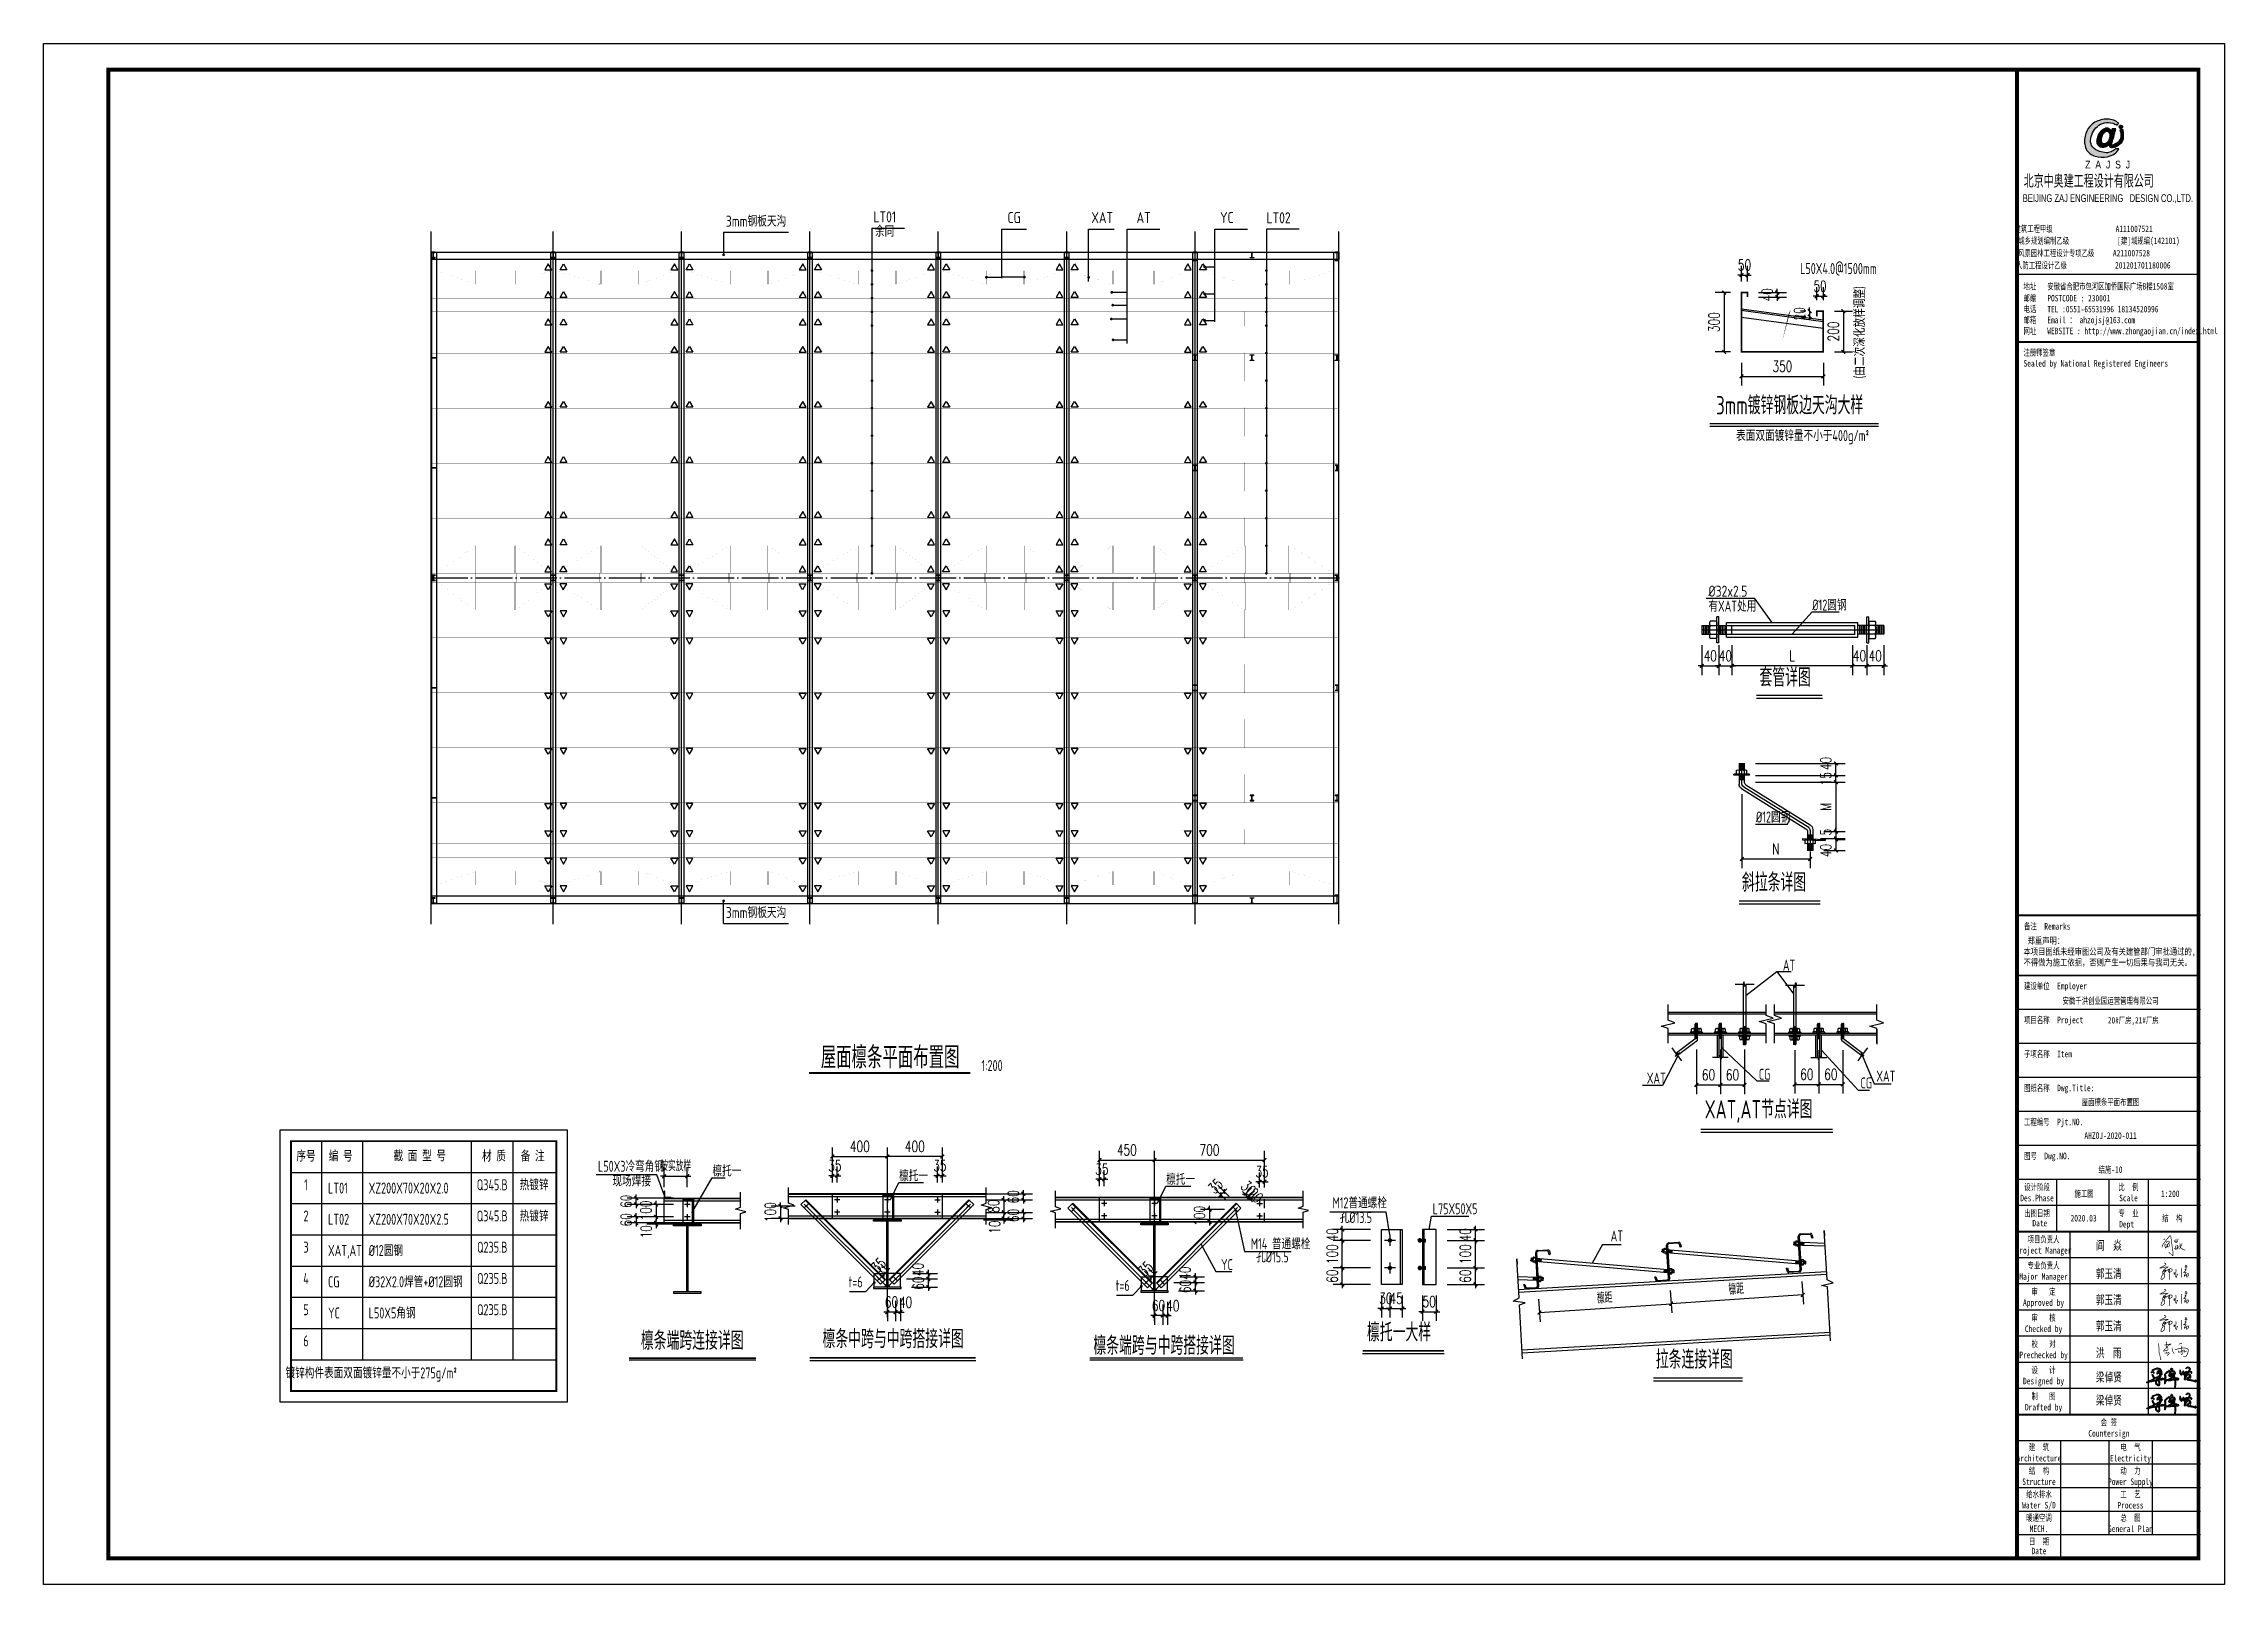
# Model space of a CAD drawing. Extents: x 180850 to 1400258, y 48356 to 327067.
# Drawn here: x 919169 to 1038098, y 136382 to 220382 of the extents above; entities that cross this region are included whole.
import ezdxf
from ezdxf.enums import TextEntityAlignment as Align

# ---------------------------------------------------------------- set-up
doc = ezdxf.new("R2010")
doc.units = 0
doc.header["$LTSCALE"] = 1000
doc.linetypes.add('DASHED', pattern=[0.75, 0.5, -0.25])
doc.linetypes.add('DOTE', pattern=[2.42, 2, -0.2, 0.02, -0.2])
doc.layers.add('_0', color=7, linetype='Continuous', lineweight=25)
for name, color, linetype in [('AXIS', 3, 'Continuous'), ('BOLT', 251, 'Continuous'), ('DOTE', 1, 'Continuous'), ('GL', 150, 'Continuous'), ('Gwall', 42, 'Continuous'), ('GZ', 50, 'Continuous'), ('LK 轮廓', 3, 'Continuous'), ('LT', 27, 'Continuous'), ('NUM', 7, 'Continuous'), ('PUB_DIM', 3, 'Continuous'), ('PUB_TEXT', 7, 'Continuous'), ('PUB_TITLE', 4, 'Continuous'), ('PZ', 202, 'Continuous'), ('TEXT', 7, 'Continuous'), ('THICK', 6, 'Continuous'), ('THIN', 7, 'Continuous'), ('XG', 6, 'Continuous'), ('图签', 3, 'Continuous'), ('填充', 251, 'Continuous'), ('天沟', 2, 'Continuous'), ('引出线', 3, 'Continuous')]:
    doc.layers.add(name, color=color, linetype=linetype)
doc.styles.add('_gyy_title_Arial', font='arial.ttf', dxfattribs={"width": 0.7})
doc.styles.add('_gyy_title_ST', font='', dxfattribs={"width": 0.8})
doc.styles.add('_TCH_DIM_T3', font='SIMPLEX', dxfattribs={"width": 0.705882, "bigfont": 'GBCBIG'})
doc.styles.add('HZ', font='txt.shx', dxfattribs={"width": 0.8, "bigfont": '000hztxt.shx'})
doc.styles.add('TSSD_Label', font='tssdeng.shx', dxfattribs={"width": 0.7, "bigfont": 'hztxt.shx'})
doc.styles.add('TSSD_Norm', font='tssdeng.shx', dxfattribs={"bigfont": 'hztxt.shx'})
doc.styles.get('_gyy_title_ST').set_extended_font_data('SimSun')
doc.dimstyles.new('TCH-200-1', dxfattribs={"dimtxt": 595, "dimasz": 200, "dimexe": 500, "dimexo": 600, "dimgap": 252.5, "dimtad": 1, "dimdec": 0, "dimzin": 0, "dimdsep": 46, "dimtxsty": '_TCH_DIM_T3', "dimblk": 'ARCHTICK', "dimcen": 0.09, "dimclrd": 3, "dimclre": 3, "dimclrt": 7, "dimazin": 2, "dimtfac": 1, "dimtdec": 0, "dimtix": 1, "dimtmove": 2, "dimatfit": 3, "dimfxl": 1, "dimtolj": 1, "dimtzin": 0, "dimarcsym": 0})
doc.dimstyles.new('TCH-200-5', dxfattribs={"dimtxt": 595, "dimasz": 200, "dimexe": 500, "dimexo": 600, "dimgap": 252.5, "dimtad": 1, "dimdec": 0, "dimlfac": 0.2, "dimzin": 0, "dimdsep": 46, "dimtxsty": '_TCH_DIM_T3', "dimblk": 'ARCHTICK', "dimcen": 0.09, "dimclrd": 124, "dimclre": 124, "dimclrt": 7, "dimazin": 2, "dimtfac": 1, "dimtdec": 0, "dimtix": 1, "dimtmove": 2, "dimatfit": 3, "dimfxl": 1, "dimtolj": 1, "dimtzin": 0, "dimarcsym": 0})

msp = doc.modelspace()

# ---------------------------------------------------------------- texts
at = {"color": 1, "insert": (1027153.56, 213244.05), "char_height": 718.1993, "width": 9393.6358, "attachment_point": 1, "style": 'HZ'}
msp.add_mtext('北京中奥建工程设计有限公司', dxfattribs=at)
at = {"layer": 'PUB_TEXT', "color": 3, "style": '_gyy_title_ST', "width": 0.7}
for s, p in [('阎  焱', (1031101.11, 154620.05)), ('郭玉清', (1031088.22, 153080.43)), ('郭玉清', (1031088.22, 151655.07)), ('郭玉清', (1031088.22, 150229.72)), ('洪  雨', (1031091.42, 148757.56)), ('梁倬贤', (1031091.42, 147435.86)), ('梁倬贤', (1031091.42, 146174.46))]:
    msp.add_text(s, height=481.259, dxfattribs=at).set_placement(p)
at = {"layer": 'PUB_TITLE', "width": 0.7}
for s, height, style, p in [('BEIJING ZAJ ENGINEERING   DESIGN CO.,LTD.', 424.2416, '_gyy_title_Arial', (1031746.44, 211746.83)), ('建筑工程甲级                 A111007521             ', 353.5346, '_gyy_title_ST', (1031732.23, 210108.51)), ('城乡规划编制乙级             [建]城规编(142101)', 353.5346, '_gyy_title_ST', (1031260.15, 209459.89)), ('人防工程设计乙级             201201701180006', 353.5346, '_gyy_title_ST', (1030953.36, 208120.07)), ('风景园林工程设计专项乙级     A211007528           ', 353.5346, '_gyy_title_ST', (1031556.25, 208781.7)), ('设计阶段', 356.338, '_gyy_title_ST', (1027880.49, 157865.1)), ('比  例', 356.338, '_gyy_title_ST', (1032869.23, 157865.1)), ('Des.Phase', 356.338, '_gyy_title_ST', (1027880.49, 157266.47)), ('Scale', 356.338, '_gyy_title_ST', (1032869.23, 157266.47)), ('出图日期', 356.338, '_gyy_title_ST', (1027880.49, 156439.75)), ('Date', 356.338, '_gyy_title_ST', (1028033.8, 155899.51)), ('专  业', 356.338, '_gyy_title_ST', (1032869.23, 156439.75)), ('Dept ', 356.338, '_gyy_title_ST', (1032869.23, 155841.1)), ('Project Manager', 356.3382, '_gyy_title_ST', (1028236.83, 154415.75)), ('项目负责人', 356.338, '_gyy_title_ST', (1028236.83, 155014.39)), ('专业负责人', 356.338, '_gyy_title_ST', (1028236.83, 153589.04)), ('Major Manager', 356.3382, '_gyy_title_ST', (1028236.83, 152990.39)), ('审   定', 356.338, '_gyy_title_ST', (1028236.85, 152163.68)), ('Approved by', 356.3382, '_gyy_title_ST', (1028236.83, 151565.04)), ('审   核', 356.338, '_gyy_title_ST', (1028236.85, 150738.33)), ('Checked by', 356.338, '_gyy_title_ST', (1028236.83, 150139.68)), ('Prechecked by', 356.3382, '_gyy_title_ST', (1028236.83, 148714.33)), ('校   对', 356.338, '_gyy_title_ST', (1028236.85, 149312.98)), ('Designed by', 356.3382, '_gyy_title_ST', (1028236.83, 147288.97)), ('设   计', 356.338, '_gyy_title_ST', (1028236.85, 147887.62)), ('制   图', 356.338, '_gyy_title_ST', (1028236.85, 146462.27)), ('Drafted by', 356.338, '_gyy_title_ST', (1028236.83, 145863.62)), ('会 签', 356.338, '_gyy_title_ST', (1031800.22, 145036.91)), ('建  筑', 356.338, '_gyy_title_ST', (1027987.39, 143682.83)), ('Countersign', 356.3382, '_gyy_title_ST', (1031800.22, 144438.27)), ('电  气', 356.338, '_gyy_title_ST', (1032976.13, 143682.83)), ('Architecture', 356.3382, '_gyy_title_ST', (1027987.39, 143084.18)), ('结  构', 356.338, '_gyy_title_ST', (1027987.39, 142400.01)), ('Electricity', 356.3382, '_gyy_title_ST', (1032976.13, 143084.18)), ('动  力', 356.338, '_gyy_title_ST', (1032976.13, 142400.01)), ('Structure', 356.338, '_gyy_title_ST', (1027987.39, 141801.37)), ('Power Supply', 356.3382, '_gyy_title_ST', (1032976.13, 141801.37)), ('Water S/D', 356.338, '_gyy_title_ST', (1027987.39, 140518.54)), ('给水排水', 356.338, '_gyy_title_ST', (1027987.39, 141117.19)), ('Process', 356.338, '_gyy_title_ST', (1032976.13, 140518.54)), ('工  艺', 356.338, '_gyy_title_ST', (1032976.13, 141117.19)), ('暖通空调', 356.338, '_gyy_title_ST', (1027987.39, 139834.37)), ('MECH.', 356.338, '_gyy_title_ST', (1027987.39, 139235.73)), ('General Plan', 356.3382, '_gyy_title_ST', (1032976.13, 139235.73)), ('总  图', 356.338, '_gyy_title_ST', (1032976.13, 139834.37)), ('日  期', 356.338, '_gyy_title_ST', (1027987.39, 138551.55)), ('Date', 356.338, '_gyy_title_ST', (1027987.39, 138024.17))]:
    msp.add_text(s, height=height, dxfattribs=dict(at, style=style)).set_placement(p, align=Align.CENTER)
at = {"layer": 'PUB_TITLE', "style": '_gyy_title_ST', "width": 0.7}
for s, height, p in [('地址   安徽省合肥市包河区加侨国际广场B楼1508室', 353.5346, (1027143.19, 206971.5)), ('邮编   POSTCODE : 230001', 353.5346, (1027143.19, 206325.74)), ('电话   TEL :0551-65531996 18134520996', 353.5346, (1027143.19, 205731.8)), ('邮箱   Email ： ahzojsj@163.com', 353.5346, (1027143.19, 205137.86)), ('网址   WEBSITE : http://www.zhongaojian.cn/index.html', 353.5346, (1027143.19, 204540.43)), ('注册师签章', 353.535, (1027143.19, 203366.69)), ('Sealed by National Registered Engineers', 353.5346, (1027145.11, 202772.76)), ('备注  Remarks', 356.3382, (1027172.15, 172078.36)), ('建设单位  Employer', 356.3382, (1027172.15, 168826.07)), ('项目名称  Project', 356.3382, (1027172.15, 166973.11)), ('子项名称  Item', 356.338, (1027172.15, 165120.15)), ('图纸名称  Dwg.Title:', 356.3382, (1027172.15, 163267.19)), ('工程编号  Pjt.NO.', 356.3382, (1027172.15, 161414.23)), ('图号  Dwg.NO.', 356.3382, (1027172.15, 159561.27))]:
    msp.add_text(s, height=height, dxfattribs=at).set_placement(p)
at = {"layer": 'PUB_TITLE', "color": 2, "style": '_gyy_title_ST', "width": 0.7}
msp.add_text('安徽千洪创业园运营管理有限公司', height=356.3382, dxfattribs=at).set_placement((1031889.95, 168021.53), align=Align.CENTER)
msp.add_text('20#厂房,21#厂房', height=349.1756, dxfattribs=at).set_placement((1033124.91, 167121.81), align=Align.MIDDLE)
at = {"layer": 'PUB_TITLE', "color": 6, "style": '_gyy_title_ST', "width": 0.7}
for s, height, p in [('屋面檩条平面布置图', 356.338, (1031889.95, 162495.55)), ('AHZOJ-2020-011', 356.3382, (1031889.95, 160671.89))]:
    msp.add_text(s, height=height, dxfattribs=at).set_placement(p, align=Align.CENTER)
at = {"layer": 'PUB_TITLE', "color": 7, "style": '_gyy_title_ST', "width": 0.7}
for s, height, p in [('结施-10', 356.339, (1031889.95, 158818.93)), ('施工图', 356.338, (1030446.62, 157508.11)), ('1:200', 356.338, (1035143.22, 157496.83)), ('2020.03', 356.338, (1030420.25, 156166.59)), ('结  构', 356.338, (1035259.77, 156166.59))]:
    msp.add_text(s, height=height, dxfattribs=at).set_placement(p, align=Align.CENTER)
at = {"layer": 'PUB_TITLE', "insert": (1027142.36, 171654.81), "char_height": 356.3382, "width": 11402.833, "attachment_point": 1, "style": '_gyy_title_ST'}
msp.add_mtext(' 郑重声明：\\P本项目图纸未经审图公司及有关建管部门审批通过的,\\P不得做为施工依据，否则产生一切后果与我司无关。', dxfattribs=at)
at = {"layer": 'TEXT', "width": 0.7}
for s, height, style, p in [('L50X4.0@1500mm', 599.9998, 'TSSD_Label', (1014959.13, 207820.17)), ('表面双面镀锌量不小于400g/m%%1402%%141', 599.9998, 'TSSD_Label', (1011472.14, 198712.31)), ('有XAT处用', 600, 'TSSD_Label', (1009959.31, 189411.77)), ('%%C12圆钢', 600, 'TSSD_Label', (1015622.96, 189475.4)), ('%%C12圆钢', 600, 'TSSD_Label', (1012552.93, 177914.45)), ('AT', 600, 'TSSD_Label', (1014022.15, 169842.22)), ('屋面檩条平面布置图', 1200, 'TSSD_Norm', (961554.57, 164508.84)), ('1:200', 600, 'TSSD_Norm', (970315.54, 164367.12)), ('XAT', 600, 'TSSD_Label', (1006601.03, 163678.56)), ('CG', 600, 'TSSD_Label', (1012711.89, 163891.01)), ('XAT', 600, 'TSSD_Label', (1019118.71, 163791.34)), ('CG', 600, 'TSSD_Label', (1018254.72, 163419.12)), ('L50X3冷弯角钢', 600, 'TSSD_Label', (949402.84, 158874.1)), ('LT01', 600, 'TSSD_Label', (934679.7, 157688.7)), ('XZ200X70X20X2.0', 599.9998, 'TSSD_Label', (936896.47, 157688.7)), ('现场焊接', 600, 'TSSD_Label', (950192.51, 158075.06)), ('檩托一', 600, 'TSSD_Label', (955644.85, 158621.19)), ('檩托一', 600, 'TSSD_Label', (965824.58, 158359.55)), ('檩托一', 600, 'TSSD_Label', (980388.94, 158167.35)), ('M12普通螺栓', 600, 'TSSD_Label', (989463.14, 156885.56)), ('L75X50X5', 600, 'TSSD_Label', (994923.59, 156561.11)), ('LT02', 600, 'TSSD_Label', (934679.7, 155985.92)), ('XZ200X70X20X2.5', 599.9998, 'TSSD_Label', (936896.47, 155985.92)), ('孔%%c13.5', 600, 'TSSD_Label', (989849.36, 156081.3)), ('XAT,AT', 600, 'TSSD_Label', (934679.7, 154283.14)), ('%%C12圆钢', 600, 'TSSD_Label', (936896.47, 154283.14)), ('M14 普通螺栓', 600, 'TSSD_Label', (985008.44, 154648.24)), ('AT', 600, 'TSSD_Label', (1004631.28, 155077.3)), ('孔%%c15.5', 600, 'TSSD_Label', (985292.3, 153937.8)), ('CG', 600, 'TSSD_Label', (934679.7, 152580.36)), ('%%C32X2.0焊管+%%C12圆钢', 599.9998, 'TSSD_Label', (936896.47, 152580.36)), ('YC', 600, 'TSSD_Label', (934679.7, 150877.57)), ('L50X5角钢', 600, 'TSSD_Label', (936896.47, 150877.57)), ('檩条端跨与中跨搭接详图', 1000, 'TSSD_Label', (976421.56, 148898))]:
    msp.add_text(s, height=height, dxfattribs=dict(at, style=style)).set_placement(p)
at = {"layer": 'TEXT', "style": 'TSSD_Label', "width": 0.7}
msp.add_text('(由二次深化放样调整)', height=599.9998, rotation=90, dxfattribs=at).set_placement((1018501.69, 202130.47))
for s, p in [('3mm镀锌钢板边天沟大样', (1010380.53, 199866.55)), ('套管详图', (1012745.11, 185025.82)), ('斜拉条详图', (1011791.23, 173851.72)), ('XAT,AT节点详图', (1009752.4, 161481.03)), ('檩条端跨连接详图', (951742.68, 148870.9)), ('檩条中跨与中跨搭接详图', (961649.65, 148958.82)), ('檩托一大样', (991338.76, 149324.19)), ('拉条连接详图', (1007091.28, 147840.85))]:
    msp.add_text(s, height=1000, dxfattribs=at).set_placement(p, align=Align.BOTTOM_LEFT)
for s, height, p in [('序号', 600, (933479.06, 159252.94)), ('编 号', 600, (935368.44, 159252.94)), ('截 面 型 号', 600, (939680.36, 159265.46)), ('材 质', 600, (943725.94, 159252.94)), ('备 注', 600, (945841.23, 159252.94)), ('1', 600, (933479.06, 157688.7)), ('Q345.B', 600, (943636.7, 157688.7)), ('热镀锌', 600, (945917.99, 157688.7)), ('2', 600, (933479.06, 155985.92)), ('Q345.B', 600, (943636.7, 155985.92)), ('热镀锌', 600, (945917.99, 155985.92)), ('3', 600, (933479.06, 154283.14)), ('Q235.B', 600, (943636.7, 154283.14)), ('4', 600, (933479.06, 152580.36)), ('Q235.B', 600, (943636.7, 152580.36)), ('5', 600, (933479.06, 150877.57)), ('Q235.B', 600, (943636.7, 150877.57)), ('6', 600, (933479.06, 149174.79)), ('镀锌构件表面双面镀锌量不小于275g/m%%1402%%141', 599.9998, (937034.22, 147429.36))]:
    msp.add_text(s, height=height, dxfattribs=at).set_placement(p, align=Align.BOTTOM_CENTER)
at = {"layer": 'THIN', "style": 'TSSD_Norm', "width": 0.8}
for s, p in [('3mm钢板天沟', (959669.54, 210223.62)), ('LT01', (965658.07, 210456.36)), ('余同', (965561.81, 209673.63)), ('CG', (972455.84, 210418.33)), ('XAT', (977493.13, 210418.32)), ('AT', (979547.11, 210418.33)), ('YC', (984066.34, 210418.33)), ('LT02', (987176.25, 210406.38)), ('3mm钢板天沟', (959669.54, 172530.19))]:
    msp.add_text(s, height=600, dxfattribs=at).set_placement(p, align=Align.BOTTOM_RIGHT)
at = {"layer": 'THIN', "style": 'TSSD_Norm'}
for s, width, p in [('%%C32x2.5', 0.8, (1009959.31, 190229.82)), ('YC', 0.7, (983378.2, 153515.15))]:
    msp.add_text(s, height=600, dxfattribs=dict(at, width=width)).set_placement(p)
at = {"layer": 'THIN', "style": 'TSSD_Norm', "width": 0.7}
for p in [(963071.43, 152391.85), (977635.78, 152199.66)]:
    msp.add_text('t=6', height=600, dxfattribs=at).set_placement(p, align=Align.BOTTOM_LEFT)

# ---------------------------------------------------------------- blocks, each defined once
blk = doc.blocks.new('_ArchTick')
at = {"color": 0, "linetype": 'ByBlock', "const_width": 0.4}
blk.add_lwpolyline([(-0.5, -0.5), (0.5, 0.5)], dxfattribs=at)
blk = doc.blocks.new('*D97')
at = {"layer": 'AXIS', "color": 3, "lineweight": -2, "transparency": 16777216}
for p, q in [((1017812, 187585), (1017812, 185957)), ((1018598, 187585), (1018598, 185957)), ((1017812, 186457), (1017612, 186457)), ((1018598, 186457), (1017812, 186457)), ((1018598, 186457), (1018798, 186457))]:
    blk.add_line(p, q, dxfattribs=at)
at = {"layer": 'Defpoints', "color": 0, "transparency": 16777216}
for p in [(1017812, 188185), (1018598, 188185), (1017812, 186457)]:
    blk.add_point(p, dxfattribs=at)
at = {"layer": 'AXIS', "color": 3, "lineweight": -2, "transparency": 16777216, "xscale": 200, "yscale": 200, "zscale": 200}
blk.add_blockref('_ArchTick', (1017812, 186457), dxfattribs=at)
at = {"layer": 'AXIS', "color": 3, "lineweight": -2, "transparency": 16777216, "xscale": 200, "yscale": 200, "zscale": 200, "rotation": 180}
blk.add_blockref('_ArchTick', (1018598, 186457), dxfattribs=at)
at = {"layer": 'AXIS', "color": 7, "transparency": 16777216, "insert": (1018205, 187007), "char_height": 595, "attachment_point": 5, "style": '_TCH_DIM_T3'}
blk.add_mtext('\\A1;40', dxfattribs=at)
blk = doc.blocks.new('*D98')
at = {"layer": 'AXIS', "color": 3, "lineweight": -2, "transparency": 16777216}
for p, q in [((1018598, 187585), (1018598, 185957)), ((1019523, 187585), (1019523, 185957)), ((1018598, 186457), (1018398, 186457)), ((1019523, 186457), (1018598, 186457)), ((1019523, 186457), (1019723, 186457))]:
    blk.add_line(p, q, dxfattribs=at)
at = {"layer": 'Defpoints', "color": 0, "transparency": 16777216}
for p in [(1018598, 188185), (1019523, 188185), (1018598, 186457)]:
    blk.add_point(p, dxfattribs=at)
at = {"layer": 'AXIS', "color": 3, "lineweight": -2, "transparency": 16777216, "xscale": 200, "yscale": 200, "zscale": 200}
blk.add_blockref('_ArchTick', (1018598, 186457), dxfattribs=at)
at = {"layer": 'AXIS', "color": 3, "lineweight": -2, "transparency": 16777216, "xscale": 200, "yscale": 200, "zscale": 200, "rotation": 180}
blk.add_blockref('_ArchTick', (1019523, 186457), dxfattribs=at)
at = {"layer": 'AXIS', "color": 7, "transparency": 16777216, "insert": (1019060, 187007), "char_height": 595, "attachment_point": 5, "style": '_TCH_DIM_T3'}
blk.add_mtext('\\A1;40', dxfattribs=at)
blk = doc.blocks.new('*D99')
at = {"layer": 'AXIS', "color": 3, "lineweight": -2, "transparency": 16777216}
for p, q in [((1010527, 187585), (1010527, 185957)), ((1011240, 187585), (1011240, 185957)), ((1010527, 186457), (1010327, 186457)), ((1010527, 186457), (1011240, 186457)), ((1011240, 186457), (1011440, 186457))]:
    blk.add_line(p, q, dxfattribs=at)
at = {"layer": 'Defpoints', "color": 0, "transparency": 16777216}
for p in [(1010527, 188185), (1011240, 188185), (1011240, 186457)]:
    blk.add_point(p, dxfattribs=at)
at = {"layer": 'AXIS', "color": 3, "lineweight": -2, "transparency": 16777216, "xscale": 200, "yscale": 200, "zscale": 200}
blk.add_blockref('_ArchTick', (1010527, 186457), dxfattribs=at)
at = {"layer": 'AXIS', "color": 3, "lineweight": -2, "transparency": 16777216, "xscale": 200, "yscale": 200, "zscale": 200, "rotation": 180}
blk.add_blockref('_ArchTick', (1011240, 186457), dxfattribs=at)
at = {"layer": 'AXIS', "color": 7, "transparency": 16777216, "insert": (1010884, 187007), "char_height": 595, "attachment_point": 5, "style": '_TCH_DIM_T3'}
blk.add_mtext('\\A1;40', dxfattribs=at)
blk = doc.blocks.new('*D100')
at = {"layer": 'AXIS', "color": 3, "lineweight": -2, "transparency": 16777216}
for p, q in [((1009602, 187585), (1009602, 185957)), ((1010527, 187585), (1010527, 185957)), ((1009602, 186457), (1009402, 186457)), ((1009602, 186457), (1010527, 186457)), ((1010527, 186457), (1010727, 186457))]:
    blk.add_line(p, q, dxfattribs=at)
at = {"layer": 'Defpoints', "color": 0, "transparency": 16777216}
for p in [(1009602, 188185), (1010527, 188185), (1010527, 186457)]:
    blk.add_point(p, dxfattribs=at)
at = {"layer": 'AXIS', "color": 3, "lineweight": -2, "transparency": 16777216, "xscale": 200, "yscale": 200, "zscale": 200}
blk.add_blockref('_ArchTick', (1009602, 186457), dxfattribs=at)
at = {"layer": 'AXIS', "color": 3, "lineweight": -2, "transparency": 16777216, "xscale": 200, "yscale": 200, "zscale": 200, "rotation": 180}
blk.add_blockref('_ArchTick', (1010527, 186457), dxfattribs=at)
at = {"layer": 'AXIS', "color": 7, "transparency": 16777216, "insert": (1010065, 187007), "char_height": 595, "attachment_point": 5, "style": '_TCH_DIM_T3'}
blk.add_mtext('\\A1;40', dxfattribs=at)
blk = doc.blocks.new('*D101')
at = {"layer": 'AXIS', "color": 3, "lineweight": -2, "transparency": 16777216}
for p, q in [((1011240, 187585), (1011240, 185957)), ((1017812, 187585), (1017812, 185957)), ((1017812, 186457), (1011240, 186457))]:
    blk.add_line(p, q, dxfattribs=at)
at = {"layer": 'Defpoints', "color": 0, "transparency": 16777216}
for p in [(1011240, 188185), (1017812, 188185), (1011240, 186457)]:
    blk.add_point(p, dxfattribs=at)
at = {"layer": 'AXIS', "color": 3, "lineweight": -2, "transparency": 16777216, "xscale": 200, "yscale": 200, "zscale": 200, "rotation": 180}
blk.add_blockref('_ArchTick', (1011240, 186457), dxfattribs=at)
at = {"layer": 'AXIS', "color": 3, "lineweight": -2, "transparency": 16777216, "xscale": 200, "yscale": 200, "zscale": 200}
blk.add_blockref('_ArchTick', (1017812, 186457), dxfattribs=at)
at = {"layer": 'AXIS', "color": 7, "transparency": 16777216, "insert": (1014526, 187007), "char_height": 595, "attachment_point": 5, "style": '_TCH_DIM_T3'}
blk.add_mtext('\\A1;L', dxfattribs=at)
blk = doc.blocks.new('*D102')
at = {"layer": 'AXIS', "color": 3, "lineweight": -2, "transparency": 16777216}
for p, q in [((1014666, 165504), (1014666, 163141)), ((1015976, 165504), (1015976, 163141)), ((1014666, 163641), (1015976, 163641))]:
    blk.add_line(p, q, dxfattribs=at)
at = {"layer": 'Defpoints', "color": 0, "transparency": 16777216}
for p in [(1014666, 166104), (1015976, 166104), (1015976, 163641)]:
    blk.add_point(p, dxfattribs=at)
at = {"layer": 'AXIS', "color": 3, "lineweight": -2, "transparency": 16777216, "xscale": 200, "yscale": 200, "zscale": 200, "rotation": 180}
blk.add_blockref('_ArchTick', (1014666, 163641), dxfattribs=at)
at = {"layer": 'AXIS', "color": 3, "lineweight": -2, "transparency": 16777216, "xscale": 200, "yscale": 200, "zscale": 200}
blk.add_blockref('_ArchTick', (1015976, 163641), dxfattribs=at)
at = {"layer": 'AXIS', "color": 7, "transparency": 16777216, "insert": (1015321, 164191), "char_height": 595, "attachment_point": 5, "style": '_TCH_DIM_T3'}
blk.add_mtext('\\A1;60', dxfattribs=at)
blk = doc.blocks.new('*D103')
at = {"layer": 'AXIS', "color": 3, "lineweight": -2, "transparency": 16777216}
for p, q in [((1015976, 165504), (1015976, 163141)), ((1017287, 165504), (1017287, 163141)), ((1015976, 163641), (1017287, 163641))]:
    blk.add_line(p, q, dxfattribs=at)
at = {"layer": 'Defpoints', "color": 0, "transparency": 16777216}
for p in [(1015976, 166104), (1017287, 166104), (1017287, 163641)]:
    blk.add_point(p, dxfattribs=at)
at = {"layer": 'AXIS', "color": 3, "lineweight": -2, "transparency": 16777216, "xscale": 200, "yscale": 200, "zscale": 200, "rotation": 180}
blk.add_blockref('_ArchTick', (1015976, 163641), dxfattribs=at)
at = {"layer": 'AXIS', "color": 3, "lineweight": -2, "transparency": 16777216, "xscale": 200, "yscale": 200, "zscale": 200}
blk.add_blockref('_ArchTick', (1017287, 163641), dxfattribs=at)
at = {"layer": 'AXIS', "color": 7, "transparency": 16777216, "insert": (1016632, 164191), "char_height": 595, "attachment_point": 5, "style": '_TCH_DIM_T3'}
blk.add_mtext('\\A1;60', dxfattribs=at)
blk = doc.blocks.new('*D104')
at = {"layer": 'AXIS', "color": 3, "lineweight": -2, "transparency": 16777216}
for p, q in [((1010616, 165543), (1010616, 163112)), ((1011926, 165543), (1011926, 163112)), ((1010616, 163612), (1011926, 163612))]:
    blk.add_line(p, q, dxfattribs=at)
at = {"layer": 'Defpoints', "color": 0, "transparency": 16777216}
for p in [(1010616, 166143), (1011926, 166143), (1011926, 163612)]:
    blk.add_point(p, dxfattribs=at)
at = {"layer": 'AXIS', "color": 3, "lineweight": -2, "transparency": 16777216, "xscale": 200, "yscale": 200, "zscale": 200, "rotation": 180}
blk.add_blockref('_ArchTick', (1010616, 163612), dxfattribs=at)
at = {"layer": 'AXIS', "color": 3, "lineweight": -2, "transparency": 16777216, "xscale": 200, "yscale": 200, "zscale": 200}
blk.add_blockref('_ArchTick', (1011926, 163612), dxfattribs=at)
at = {"layer": 'AXIS', "color": 7, "transparency": 16777216, "insert": (1011271, 164162), "char_height": 595, "attachment_point": 5, "style": '_TCH_DIM_T3'}
blk.add_mtext('\\A1;60', dxfattribs=at)
blk = doc.blocks.new('*D105')
at = {"layer": 'AXIS', "color": 3, "lineweight": -2, "transparency": 16777216}
for p, q in [((1009305, 165543), (1009305, 163112)), ((1010616, 165543), (1010616, 163112)), ((1009305, 163612), (1010616, 163612))]:
    blk.add_line(p, q, dxfattribs=at)
at = {"layer": 'Defpoints', "color": 0, "transparency": 16777216}
for p in [(1009305, 166143), (1010616, 166143), (1010616, 163612)]:
    blk.add_point(p, dxfattribs=at)
at = {"layer": 'AXIS', "color": 3, "lineweight": -2, "transparency": 16777216, "xscale": 200, "yscale": 200, "zscale": 200, "rotation": 180}
blk.add_blockref('_ArchTick', (1009305, 163612), dxfattribs=at)
at = {"layer": 'AXIS', "color": 3, "lineweight": -2, "transparency": 16777216, "xscale": 200, "yscale": 200, "zscale": 200}
blk.add_blockref('_ArchTick', (1010616, 163612), dxfattribs=at)
at = {"layer": 'AXIS', "color": 7, "transparency": 16777216, "insert": (1009960, 164162), "char_height": 595, "attachment_point": 5, "style": '_TCH_DIM_T3'}
blk.add_mtext('\\A1;60', dxfattribs=at)
blk = doc.blocks.new('*D106')
at = {"layer": 'AXIS', "color": 3, "lineweight": -2, "transparency": 16777216}
for p, q in [((994362, 151246), (994162, 151246)), ((994362, 152134), (994362, 150746)), ((994362, 151246), (995112, 151246)), ((995112, 152134), (995112, 150746)), ((995112, 151246), (995312, 151246))]:
    blk.add_line(p, q, dxfattribs=at)
at = {"layer": 'Defpoints', "color": 0, "transparency": 16777216}
for p in [(994362, 152734), (995112, 152734), (995112, 151246)]:
    blk.add_point(p, dxfattribs=at)
at = {"layer": 'AXIS', "color": 3, "lineweight": -2, "transparency": 16777216, "xscale": 200, "yscale": 200, "zscale": 200}
blk.add_blockref('_ArchTick', (994362, 151246), dxfattribs=at)
at = {"layer": 'AXIS', "color": 3, "lineweight": -2, "transparency": 16777216, "xscale": 200, "yscale": 200, "zscale": 200, "rotation": 180}
blk.add_blockref('_ArchTick', (995112, 151246), dxfattribs=at)
at = {"layer": 'AXIS', "color": 7, "transparency": 16777216, "insert": (994737, 151796), "char_height": 595, "attachment_point": 5, "style": '_TCH_DIM_T3'}
blk.add_mtext('\\A1;50', dxfattribs=at)
blk = doc.blocks.new('*D107')
at = {"layer": 'AXIS', "color": 3, "lineweight": -2, "transparency": 16777216}
for p, q in [((992589, 151423), (992389, 151423)), ((992589, 152134), (992589, 150923)), ((992589, 151423), (993264, 151423)), ((993264, 152134), (993264, 150923)), ((993264, 151423), (993464, 151423))]:
    blk.add_line(p, q, dxfattribs=at)
at = {"layer": 'Defpoints', "color": 0, "transparency": 16777216}
for p in [(992589, 152734), (993264, 152734), (993264, 151423)]:
    blk.add_point(p, dxfattribs=at)
at = {"layer": 'AXIS', "color": 3, "lineweight": -2, "transparency": 16777216, "xscale": 200, "yscale": 200, "zscale": 200}
blk.add_blockref('_ArchTick', (992589, 151423), dxfattribs=at)
at = {"layer": 'AXIS', "color": 3, "lineweight": -2, "transparency": 16777216, "xscale": 200, "yscale": 200, "zscale": 200, "rotation": 180}
blk.add_blockref('_ArchTick', (993264, 151423), dxfattribs=at)
at = {"layer": 'AXIS', "color": 7, "transparency": 16777216, "insert": (992927, 151973), "char_height": 595, "attachment_point": 5, "style": '_TCH_DIM_T3'}
blk.add_mtext('\\A1;45', dxfattribs=at)
blk = doc.blocks.new('*D108')
at = {"layer": 'AXIS', "color": 3, "lineweight": -2, "transparency": 16777216}
for p, q in [((992139, 151423), (991939, 151423)), ((992139, 152134), (992139, 150923)), ((992139, 151423), (992589, 151423)), ((992589, 152134), (992589, 150923)), ((992589, 151423), (992789, 151423))]:
    blk.add_line(p, q, dxfattribs=at)
at = {"layer": 'Defpoints', "color": 0, "transparency": 16777216}
for p in [(992139, 152734), (992589, 152734), (992589, 151423)]:
    blk.add_point(p, dxfattribs=at)
at = {"layer": 'AXIS', "color": 3, "lineweight": -2, "transparency": 16777216, "xscale": 200, "yscale": 200, "zscale": 200}
blk.add_blockref('_ArchTick', (992139, 151423), dxfattribs=at)
at = {"layer": 'AXIS', "color": 3, "lineweight": -2, "transparency": 16777216, "xscale": 200, "yscale": 200, "zscale": 200, "rotation": 180}
blk.add_blockref('_ArchTick', (992589, 151423), dxfattribs=at)
at = {"layer": 'AXIS', "color": 7, "transparency": 16777216, "insert": (992364, 151973), "char_height": 595, "attachment_point": 5, "style": '_TCH_DIM_T3'}
blk.add_mtext('\\A1;30', dxfattribs=at)
blk = doc.blocks.new('*D109')
at = {"layer": 'AXIS', "color": 3, "lineweight": -2, "transparency": 16777216}
for p, q in [((991539, 155134), (989495, 155134)), ((989995, 155134), (989995, 155334)), ((989995, 153634), (989995, 155134)), ((991539, 153634), (989495, 153634)), ((989995, 153634), (989995, 153434))]:
    blk.add_line(p, q, dxfattribs=at)
at = {"layer": 'Defpoints', "color": 0, "transparency": 16777216}
for p in [(989995, 155134), (992139, 155134), (992139, 153634)]:
    blk.add_point(p, dxfattribs=at)
at = {"layer": 'AXIS', "color": 3, "lineweight": -2, "transparency": 16777216, "xscale": 200, "yscale": 200, "zscale": 200}
for p, rotation in [((989995, 155134), 270), ((989995, 153634), 90)]:
    blk.add_blockref('_ArchTick', p, dxfattribs=dict(at, rotation=rotation))
at = {"layer": 'AXIS', "color": 7, "transparency": 16777216, "insert": (989445, 154384), "char_height": 595, "attachment_point": 5, "rotation": 90, "style": '_TCH_DIM_T3'}
blk.add_mtext('\\A1;100', dxfattribs=at)
blk = doc.blocks.new('*D110')
at = {"layer": 'AXIS', "color": 3, "lineweight": -2, "transparency": 16777216}
for p, q in [((989995, 155734), (989995, 155934)), ((991539, 155734), (989495, 155734)), ((991539, 155134), (989495, 155134)), ((989995, 155134), (989995, 155734)), ((989995, 155134), (989995, 154934))]:
    blk.add_line(p, q, dxfattribs=at)
at = {"layer": 'Defpoints', "color": 0, "transparency": 16777216}
for p in [(989995, 155734), (992139, 155734), (992139, 155134)]:
    blk.add_point(p, dxfattribs=at)
at = {"layer": 'AXIS', "color": 3, "lineweight": -2, "transparency": 16777216, "xscale": 200, "yscale": 200, "zscale": 200}
for p, rotation in [((989995, 155734), 270), ((989995, 155134), 90)]:
    blk.add_blockref('_ArchTick', p, dxfattribs=dict(at, rotation=rotation))
at = {"layer": 'AXIS', "color": 7, "transparency": 16777216, "insert": (989445, 155434), "char_height": 595, "attachment_point": 5, "rotation": 90, "style": '_TCH_DIM_T3'}
blk.add_mtext('\\A1;40', dxfattribs=at)
blk = doc.blocks.new('*D111')
at = {"layer": 'AXIS', "color": 3, "lineweight": -2, "transparency": 16777216}
for p, q in [((991539, 153634), (989495, 153634)), ((989995, 153634), (989995, 153834)), ((989995, 152734), (989995, 153634)), ((991539, 152734), (989495, 152734)), ((989995, 152734), (989995, 152534))]:
    blk.add_line(p, q, dxfattribs=at)
at = {"layer": 'Defpoints', "color": 0, "transparency": 16777216}
for p in [(989995, 153634), (992139, 153634), (992139, 152734)]:
    blk.add_point(p, dxfattribs=at)
at = {"layer": 'AXIS', "color": 3, "lineweight": -2, "transparency": 16777216, "xscale": 200, "yscale": 200, "zscale": 200}
for p, rotation in [((989995, 153634), 270), ((989995, 152734), 90)]:
    blk.add_blockref('_ArchTick', p, dxfattribs=dict(at, rotation=rotation))
at = {"layer": 'AXIS', "color": 7, "transparency": 16777216, "insert": (989445, 153184), "char_height": 595, "attachment_point": 5, "rotation": 90, "style": '_TCH_DIM_T3'}
blk.add_mtext('\\A1;60', dxfattribs=at)
blk = doc.blocks.new('*D112')
at = {"layer": 'AXIS', "color": 3, "lineweight": -2, "transparency": 16777216}
for p, q in [((1016248, 177421), (1017415, 177421)), ((1016915, 177421), (1016915, 177621)), ((1016915, 177421), (1016915, 176997)), ((1016871, 176997), (1017415, 176997)), ((1016915, 176997), (1016915, 176797))]:
    blk.add_line(p, q, dxfattribs=at)
at = {"layer": 'Defpoints', "color": 0, "transparency": 16777216}
for p in [(1015648, 177421), (1016271, 176997), (1016915, 176997)]:
    blk.add_point(p, dxfattribs=at)
at = {"layer": 'AXIS', "color": 3, "lineweight": -2, "transparency": 16777216, "xscale": 200, "yscale": 200, "zscale": 200}
for p, rotation in [((1016915, 177421), 270), ((1016915, 176997), 90)]:
    blk.add_blockref('_ArchTick', p, dxfattribs=dict(at, rotation=rotation))
at = {"layer": 'AXIS', "color": 7, "transparency": 16777216, "insert": (1016365, 177209), "char_height": 595, "attachment_point": 5, "rotation": 90, "style": '_TCH_DIM_T3'}
blk.add_mtext('\\A1;15', dxfattribs=at)
blk = doc.blocks.new('*D113')
at = {"layer": 'AXIS', "color": 3, "lineweight": -2, "transparency": 16777216}
for p, q in [((1016248, 177047), (1017415, 177047)), ((1016248, 176398), (1017415, 176398)), ((1016915, 177047), (1016915, 176398))]:
    blk.add_line(p, q, dxfattribs=at)
at = {"layer": 'Defpoints', "color": 0, "transparency": 16777216}
for p in [(1015648, 177047), (1015648, 176398), (1016915, 176398)]:
    blk.add_point(p, dxfattribs=at)
at = {"layer": 'AXIS', "color": 3, "lineweight": -2, "transparency": 16777216, "xscale": 200, "yscale": 200, "zscale": 200}
for p, rotation in [((1016915, 177047), 90), ((1016915, 176398), 270)]:
    blk.add_blockref('_ArchTick', p, dxfattribs=dict(at, rotation=rotation))
at = {"layer": 'AXIS', "color": 7, "transparency": 16777216, "insert": (1016365, 176398), "char_height": 595, "attachment_point": 5, "rotation": 90, "style": '_TCH_DIM_T3'}
blk.add_mtext('\\A1;40', dxfattribs=at)
blk = doc.blocks.new('*D114')
at = {"layer": 'AXIS', "color": 3, "lineweight": -2, "transparency": 16777216}
for p, q in [((1011778, 179464), (1011778, 175430)), ((1015507, 176336), (1015507, 175430)), ((1011778, 175930), (1015507, 175930))]:
    blk.add_line(p, q, dxfattribs=at)
at = {"layer": 'Defpoints', "color": 0, "transparency": 16777216}
for p in [(1011778, 180064), (1015507, 176936), (1015507, 175930)]:
    blk.add_point(p, dxfattribs=at)
at = {"layer": 'AXIS', "color": 3, "lineweight": -2, "transparency": 16777216, "xscale": 200, "yscale": 200, "zscale": 200, "rotation": 180}
blk.add_blockref('_ArchTick', (1011778, 175930), dxfattribs=at)
at = {"layer": 'AXIS', "color": 3, "lineweight": -2, "transparency": 16777216, "xscale": 200, "yscale": 200, "zscale": 200}
blk.add_blockref('_ArchTick', (1015507, 175930), dxfattribs=at)
at = {"layer": 'AXIS', "color": 7, "transparency": 16777216, "insert": (1013642, 176480), "char_height": 595, "attachment_point": 5, "style": '_TCH_DIM_T3'}
blk.add_mtext('\\A1;N', dxfattribs=at)
blk = doc.blocks.new('*D115')
at = {"layer": 'AXIS', "color": 3, "lineweight": -2, "transparency": 16777216}
for p, q in [((1012519, 180116), (1017415, 180116)), ((1016915, 180116), (1016915, 177421)), ((1016248, 177421), (1017415, 177421))]:
    blk.add_line(p, q, dxfattribs=at)
at = {"layer": 'Defpoints', "color": 0, "transparency": 16777216}
for p in [(1011919, 180116), (1015648, 177421), (1016915, 177421)]:
    blk.add_point(p, dxfattribs=at)
at = {"layer": 'AXIS', "color": 3, "lineweight": -2, "transparency": 16777216, "xscale": 200, "yscale": 200, "zscale": 200}
for p, rotation in [((1016915, 180116), 90), ((1016915, 177421), 270)]:
    blk.add_blockref('_ArchTick', p, dxfattribs=dict(at, rotation=rotation))
at = {"layer": 'AXIS', "color": 7, "transparency": 16777216, "insert": (1016365, 178769), "char_height": 595, "attachment_point": 5, "rotation": 90, "style": '_TCH_DIM_T3'}
blk.add_mtext('\\A1;M', dxfattribs=at)
blk = doc.blocks.new('*D116')
at = {"layer": 'AXIS', "color": 3, "lineweight": -2, "transparency": 16777216}
for p, q in [((1012519, 180116), (1017415, 180116)), ((1012735, 180490), (1017415, 180490)), ((1016915, 180490), (1016915, 180690)), ((1016915, 180116), (1016915, 180490)), ((1016915, 180116), (1016915, 179916))]:
    blk.add_line(p, q, dxfattribs=at)
at = {"layer": 'Defpoints', "color": 0, "transparency": 16777216}
for p in [(1011919, 180116), (1012135, 180490), (1016915, 180490)]:
    blk.add_point(p, dxfattribs=at)
at = {"layer": 'AXIS', "color": 3, "lineweight": -2, "transparency": 16777216, "xscale": 200, "yscale": 200, "zscale": 200}
for p, rotation in [((1016915, 180490), 270), ((1016915, 180116), 90)]:
    blk.add_blockref('_ArchTick', p, dxfattribs=dict(at, rotation=rotation))
at = {"layer": 'AXIS', "color": 7, "transparency": 16777216, "insert": (1016365, 180303), "char_height": 595, "attachment_point": 5, "rotation": 90, "style": '_TCH_DIM_T3'}
blk.add_mtext('\\A1;15', dxfattribs=at)
blk = doc.blocks.new('*D117')
at = {"layer": 'AXIS', "color": 3, "lineweight": -2, "transparency": 16777216}
for p, q in [((1012519, 181140), (1017415, 181140)), ((1016915, 180490), (1016915, 181140)), ((1012519, 180490), (1017415, 180490))]:
    blk.add_line(p, q, dxfattribs=at)
at = {"layer": 'Defpoints', "color": 0, "transparency": 16777216}
for p in [(1011919, 181140), (1016915, 181140), (1011919, 180490)]:
    blk.add_point(p, dxfattribs=at)
at = {"layer": 'AXIS', "color": 3, "lineweight": -2, "transparency": 16777216, "xscale": 200, "yscale": 200, "zscale": 200}
for p, rotation in [((1016915, 181140), 90), ((1016915, 180490), 270)]:
    blk.add_blockref('_ArchTick', p, dxfattribs=dict(at, rotation=rotation))
at = {"layer": 'AXIS', "color": 7, "transparency": 16777216, "insert": (1016365, 181140), "char_height": 595, "attachment_point": 5, "rotation": 90, "style": '_TCH_DIM_T3'}
blk.add_mtext('\\A1;40', dxfattribs=at)
blk = doc.blocks.new('*D118')
at = {"layer": 'AXIS', "color": 3, "lineweight": -2, "transparency": 16777216}
for p, q in [((1016827, 205795), (1017821, 205795)), ((1017321, 205795), (1017321, 203574)), ((1016827, 203574), (1017821, 203574))]:
    blk.add_line(p, q, dxfattribs=at)
at = {"layer": 'Defpoints', "color": 0, "transparency": 16777216}
for p in [(1016227, 205795), (1016227, 203574), (1017321, 203574)]:
    blk.add_point(p, dxfattribs=at)
at = {"layer": 'AXIS', "color": 3, "lineweight": -2, "transparency": 16777216, "xscale": 200, "yscale": 200, "zscale": 200}
for p, rotation in [((1017321, 205795), 90), ((1017321, 203574), 270)]:
    blk.add_blockref('_ArchTick', p, dxfattribs=dict(at, rotation=rotation))
at = {"layer": 'AXIS', "color": 7, "transparency": 16777216, "insert": (1016771, 204685), "char_height": 595, "attachment_point": 5, "rotation": 90, "style": '_TCH_DIM_T3'}
blk.add_mtext('\\A1;200', dxfattribs=at)
blk = doc.blocks.new('*D119')
at = {"layer": 'AXIS', "color": 3, "lineweight": -2, "transparency": 16777216}
for p, q in [((1013714, 206809), (1013714, 207009)), ((1012696, 206809), (1014214, 206809)), ((1012696, 206559), (1014214, 206559)), ((1013714, 206809), (1013714, 206559)), ((1013714, 206559), (1013714, 206359))]:
    blk.add_line(p, q, dxfattribs=at)
at = {"layer": 'Defpoints', "color": 0, "transparency": 16777216}
for p in [(1012096, 206809), (1012096, 206559), (1013714, 206559)]:
    blk.add_point(p, dxfattribs=at)
at = {"layer": 'AXIS', "color": 3, "lineweight": -2, "transparency": 16777216, "xscale": 200, "yscale": 200, "zscale": 200}
for p, rotation in [((1013714, 206809), 270), ((1013714, 206559), 90)]:
    blk.add_blockref('_ArchTick', p, dxfattribs=dict(at, rotation=rotation))
at = {"layer": 'AXIS', "color": 7, "transparency": 16777216, "insert": (1013164, 206684), "char_height": 595, "attachment_point": 5, "rotation": 90, "style": '_TCH_DIM_T3'}
blk.add_mtext('\\A1;40', dxfattribs=at)
blk = doc.blocks.new('*D120')
at = {"layer": 'AXIS', "color": 3, "lineweight": -2, "transparency": 16777216}
for p, q in [((1011761, 207409), (1011761, 208264)), ((1012096, 207409), (1012096, 208264)), ((1011761, 207764), (1011561, 207764)), ((1011761, 207764), (1012096, 207764)), ((1012096, 207764), (1012296, 207764))]:
    blk.add_line(p, q, dxfattribs=at)
at = {"layer": 'Defpoints', "color": 0, "transparency": 16777216}
for p in [(1012096, 207764), (1011761, 206809), (1012096, 206809)]:
    blk.add_point(p, dxfattribs=at)
at = {"layer": 'AXIS', "color": 3, "lineweight": -2, "transparency": 16777216, "xscale": 200, "yscale": 200, "zscale": 200}
blk.add_blockref('_ArchTick', (1011761, 207764), dxfattribs=at)
at = {"layer": 'AXIS', "color": 3, "lineweight": -2, "transparency": 16777216, "xscale": 200, "yscale": 200, "zscale": 200, "rotation": 180}
blk.add_blockref('_ArchTick', (1012096, 207764), dxfattribs=at)
at = {"layer": 'AXIS', "color": 7, "transparency": 16777216, "insert": (1011928, 208314), "char_height": 595, "attachment_point": 5, "style": '_TCH_DIM_T3'}
blk.add_mtext('\\A1;50', dxfattribs=at)
blk = doc.blocks.new('*D121')
at = {"layer": 'AXIS', "color": 3, "lineweight": -2, "transparency": 16777216}
for p, q in [((1011161, 206809), (1010319, 206809)), ((1010819, 206809), (1010819, 203574)), ((1011161, 203574), (1010319, 203574))]:
    blk.add_line(p, q, dxfattribs=at)
at = {"layer": 'Defpoints', "color": 0, "transparency": 16777216}
for p in [(1011761, 206809), (1010819, 203574), (1011761, 203574)]:
    blk.add_point(p, dxfattribs=at)
at = {"layer": 'AXIS', "color": 3, "lineweight": -2, "transparency": 16777216, "xscale": 200, "yscale": 200, "zscale": 200}
for p, rotation in [((1010819, 206809), 90), ((1010819, 203574), 270)]:
    blk.add_blockref('_ArchTick', p, dxfattribs=dict(at, rotation=rotation))
at = {"layer": 'AXIS', "color": 7, "transparency": 16777216, "insert": (1010269, 205192), "char_height": 595, "attachment_point": 5, "rotation": 90, "style": '_TCH_DIM_T3'}
blk.add_mtext('\\A1;300', dxfattribs=at)
blk = doc.blocks.new('*D122')
at = {"layer": 'AXIS', "color": 3, "lineweight": -2, "transparency": 16777216}
for p, q in [((1011761, 202974), (1011761, 201738)), ((1011761, 202238), (1016227, 202238)), ((1016227, 202974), (1016227, 201738))]:
    blk.add_line(p, q, dxfattribs=at)
at = {"layer": 'Defpoints', "color": 0, "transparency": 16777216}
for p in [(1011761, 203574), (1016227, 203574), (1016227, 202238)]:
    blk.add_point(p, dxfattribs=at)
at = {"layer": 'AXIS', "color": 3, "lineweight": -2, "transparency": 16777216, "xscale": 200, "yscale": 200, "zscale": 200, "rotation": 180}
blk.add_blockref('_ArchTick', (1011761, 202238), dxfattribs=at)
at = {"layer": 'AXIS', "color": 3, "lineweight": -2, "transparency": 16777216, "xscale": 200, "yscale": 200, "zscale": 200}
blk.add_blockref('_ArchTick', (1016227, 202238), dxfattribs=at)
at = {"layer": 'AXIS', "color": 7, "transparency": 16777216, "insert": (1013994, 202788), "char_height": 595, "attachment_point": 5, "style": '_TCH_DIM_T3'}
blk.add_mtext('\\A1;350', dxfattribs=at)
blk = doc.blocks.new('*D123')
at = {"layer": 'AXIS', "color": 3, "lineweight": -2, "transparency": 16777216}
for p, q in [((1015865, 206395), (1015865, 207106)), ((1016227, 206395), (1016227, 207106)), ((1015865, 206606), (1015665, 206606)), ((1015865, 206606), (1016227, 206606)), ((1016227, 206606), (1016427, 206606))]:
    blk.add_line(p, q, dxfattribs=at)
at = {"layer": 'Defpoints', "color": 0, "transparency": 16777216}
for p in [(1015865, 205795), (1016227, 206606), (1016227, 205795)]:
    blk.add_point(p, dxfattribs=at)
at = {"layer": 'AXIS', "color": 3, "lineweight": -2, "transparency": 16777216, "xscale": 200, "yscale": 200, "zscale": 200}
blk.add_blockref('_ArchTick', (1015865, 206606), dxfattribs=at)
at = {"layer": 'AXIS', "color": 3, "lineweight": -2, "transparency": 16777216, "xscale": 200, "yscale": 200, "zscale": 200, "rotation": 180}
blk.add_blockref('_ArchTick', (1016227, 206606), dxfattribs=at)
at = {"layer": 'AXIS', "color": 7, "transparency": 16777216, "insert": (1016046, 207156), "char_height": 595, "attachment_point": 5, "style": '_TCH_DIM_T3'}
blk.add_mtext('\\A1;50', dxfattribs=at)
blk = doc.blocks.new('*D124')
at = {"layer": 'AXIS', "color": 3, "lineweight": -2, "transparency": 16777216}
for p, q in [((1015265, 205795), (1014978, 205795)), ((1015478, 205795), (1015478, 205995)), ((1015478, 205795), (1015478, 205506)), ((1015265, 205506), (1014978, 205506)), ((1015478, 205506), (1015478, 205306))]:
    blk.add_line(p, q, dxfattribs=at)
at = {"layer": 'Defpoints', "color": 0, "transparency": 16777216}
for p in [(1015865, 205795), (1015478, 205506), (1015865, 205506)]:
    blk.add_point(p, dxfattribs=at)
at = {"layer": 'AXIS', "color": 3, "lineweight": -2, "transparency": 16777216, "xscale": 200, "yscale": 200, "zscale": 200}
for p, rotation in [((1015478, 205795), 270), ((1015478, 205506), 90)]:
    blk.add_blockref('_ArchTick', p, dxfattribs=dict(at, rotation=rotation))
at = {"layer": 'AXIS', "color": 7, "transparency": 16777216, "insert": (1014928, 205651), "char_height": 595, "attachment_point": 5, "rotation": 90, "style": '_TCH_DIM_T3'}
blk.add_mtext('\\A1;20', dxfattribs=at)
blk = doc.blocks.new('*D125')
at = {"layer": 'Defpoints', "color": 0, "transparency": 16777216}
for p in [(1000660, 152523), (1007838, 153006), (1007926, 151684)]:
    blk.add_point(p, dxfattribs=at)
at = {"layer": 'GL', "color": 3, "lineweight": -2, "transparency": 16777216}
for p, q in [((1007878, 152407), (1007960, 151185)), ((1000700, 151925), (1000782, 150703)), ((1000749, 151202), (1007926, 151684))]:
    blk.add_line(p, q, dxfattribs=at)
at = {"layer": 'GL', "color": 3, "lineweight": -2, "transparency": 16777216, "xscale": 200, "yscale": 200, "zscale": 200}
for p, rotation in [((1000749, 151202), 183.8428971806371), ((1007926, 151684), 3.842897180637091)]:
    blk.add_blockref('_ArchTick', p, dxfattribs=dict(at, rotation=rotation))
at = {"layer": 'GL', "color": 7, "transparency": 16777216, "insert": (1004300, 152008), "char_height": 595, "attachment_point": 5, "rotation": 3.8429, "style": '_TCH_DIM_T3'}
blk.add_mtext('\\A1;檩距', dxfattribs=at)
blk = doc.blocks.new('ZXG')
for p, q in [((319, 150), (214, 1947)), ((264, 1950), (372, 102)), ((336, 2085), (880, 2117)), ((832, 2064), (340, 2035)), ((952, 1853), (912, 2011)), ((960, 2057), (1012, 1873)), ((-424, 227), (-374, 230)), ((-381, 58), (-424, 227)), ((-374, 230), (-334, 112)), ((296, 17), (-296, -17)), ((-249, 36), (243, 65))]:
    blk.add_line(p, q)
for centre, radius, start, end in [((346, 1954), 132, 92.31784, 182.90703), ((345, 1955), 80.5, 93.32788, 183.32788), ((838, 1987), 77.2, 18.10111, 94.33051), ((886, 2042), 75.4, 11.58316, 94.94332), ((-301, 63), 80.5, 183.32788, 273.32788), ((-254, 116), 80.5, 183.32788, 273.32788), ((238, 145), 80.5, 273.32788, 3.32788), ((292, 98), 80.5, 273.32788, 3.32788)]:
    blk.add_arc(centre, radius, start, end)
at = {"layer": '_0'}
blk.add_line((1012, 1873), (952, 1853), dxfattribs=at)
blk = doc.blocks.new('*D126')
at = {"layer": 'Defpoints', "color": 0, "transparency": 16777216}
for p in [(1015015, 153488), (1007838, 153006), (1007926, 151684)]:
    blk.add_point(p, dxfattribs=at)
at = {"layer": 'GL', "color": 3, "lineweight": -2, "transparency": 16777216}
for p, q in [((1007878, 152407), (1007960, 151185)), ((1015056, 152889), (1015138, 151667)), ((1015104, 152166), (1007926, 151684))]:
    blk.add_line(p, q, dxfattribs=at)
at = {"layer": 'GL', "color": 3, "lineweight": -2, "transparency": 16777216, "xscale": 200, "yscale": 200, "zscale": 200}
for p, rotation in [((1015104, 152166), 3.842897180600762), ((1007926, 151684), 183.8428971806007)]:
    blk.add_blockref('_ArchTick', p, dxfattribs=dict(at, rotation=rotation))
at = {"layer": 'GL', "color": 7, "transparency": 16777216, "insert": (1011477, 152490), "char_height": 595, "attachment_point": 5, "rotation": 3.8429, "style": '_TCH_DIM_T3'}
blk.add_mtext('\\A1;檩距', dxfattribs=at)
blk = doc.blocks.new('*D127')
at = {"layer": 'AXIS', "color": 3, "lineweight": -2, "transparency": 16777216}
for p, q in [((995712, 155134), (997756, 155134)), ((997256, 155134), (997256, 155334)), ((997256, 153634), (997256, 155134)), ((995712, 153634), (997756, 153634)), ((997256, 153634), (997256, 153434))]:
    blk.add_line(p, q, dxfattribs=at)
at = {"layer": 'Defpoints', "color": 0, "transparency": 16777216}
for p in [(995112, 155134), (997256, 155134), (995112, 153634)]:
    blk.add_point(p, dxfattribs=at)
at = {"layer": 'AXIS', "color": 3, "lineweight": -2, "transparency": 16777216, "xscale": 200, "yscale": 200, "zscale": 200}
for p, rotation in [((997256, 155134), 270), ((997256, 153634), 90)]:
    blk.add_blockref('_ArchTick', p, dxfattribs=dict(at, rotation=rotation))
at = {"layer": 'AXIS', "color": 7, "transparency": 16777216, "insert": (996706, 154384), "char_height": 595, "attachment_point": 5, "rotation": 90, "style": '_TCH_DIM_T3'}
blk.add_mtext('\\A1;100', dxfattribs=at)
blk = doc.blocks.new('*D128')
at = {"layer": 'AXIS', "color": 3, "lineweight": -2, "transparency": 16777216}
for p, q in [((997256, 155734), (997256, 155934)), ((995712, 155734), (997756, 155734)), ((995712, 155134), (997756, 155134)), ((997256, 155134), (997256, 155734)), ((997256, 155134), (997256, 154934))]:
    blk.add_line(p, q, dxfattribs=at)
at = {"layer": 'Defpoints', "color": 0, "transparency": 16777216}
for p in [(995112, 155734), (995112, 155134), (997256, 155734)]:
    blk.add_point(p, dxfattribs=at)
at = {"layer": 'AXIS', "color": 3, "lineweight": -2, "transparency": 16777216, "xscale": 200, "yscale": 200, "zscale": 200}
for p, rotation in [((997256, 155734), 270), ((997256, 155134), 90)]:
    blk.add_blockref('_ArchTick', p, dxfattribs=dict(at, rotation=rotation))
at = {"layer": 'AXIS', "color": 7, "transparency": 16777216, "insert": (996706, 155434), "char_height": 595, "attachment_point": 5, "rotation": 90, "style": '_TCH_DIM_T3'}
blk.add_mtext('\\A1;40', dxfattribs=at)
blk = doc.blocks.new('*D129')
at = {"layer": 'AXIS', "color": 3, "lineweight": -2, "transparency": 16777216}
for p, q in [((995712, 153634), (997756, 153634)), ((997256, 153634), (997256, 153834)), ((997256, 152734), (997256, 153634)), ((995712, 152734), (997756, 152734)), ((997256, 152734), (997256, 152534))]:
    blk.add_line(p, q, dxfattribs=at)
at = {"layer": 'Defpoints', "color": 0, "transparency": 16777216}
for p in [(995112, 153634), (997256, 153634), (995112, 152734)]:
    blk.add_point(p, dxfattribs=at)
at = {"layer": 'AXIS', "color": 3, "lineweight": -2, "transparency": 16777216, "xscale": 200, "yscale": 200, "zscale": 200}
for p, rotation in [((997256, 153634), 270), ((997256, 152734), 90)]:
    blk.add_blockref('_ArchTick', p, dxfattribs=dict(at, rotation=rotation))
at = {"layer": 'AXIS', "color": 7, "transparency": 16777216, "insert": (996706, 153184), "char_height": 595, "attachment_point": 5, "rotation": 90, "style": '_TCH_DIM_T3'}
blk.add_mtext('\\A1;60', dxfattribs=at)
blk = doc.blocks.new('*D130')
at = {"layer": 'AXIS', "color": 3, "lineweight": -2, "transparency": 16777216}
for p, q in [((953012, 158634), (952812, 158634)), ((953012, 158036), (953012, 159134)), ((953012, 158634), (954270, 158634)), ((954270, 158036), (954270, 159134)), ((954270, 158634), (954470, 158634))]:
    blk.add_line(p, q, dxfattribs=at)
at = {"layer": 'Defpoints', "color": 0, "transparency": 16777216}
for p in [(954270, 158634), (953012, 157436), (954270, 157436)]:
    blk.add_point(p, dxfattribs=at)
at = {"layer": 'AXIS', "color": 3, "lineweight": -2, "transparency": 16777216, "xscale": 200, "yscale": 200, "zscale": 200}
blk.add_blockref('_ArchTick', (953012, 158634), dxfattribs=at)
at = {"layer": 'AXIS', "color": 3, "lineweight": -2, "transparency": 16777216, "xscale": 200, "yscale": 200, "zscale": 200, "rotation": 180}
blk.add_blockref('_ArchTick', (954270, 158634), dxfattribs=at)
at = {"layer": 'AXIS', "color": 7, "transparency": 16777216, "insert": (953641, 159204), "char_height": 595, "attachment_point": 5, "style": '_TCH_DIM_T3'}
blk.add_mtext('\\A1;按实放样', dxfattribs=at)
blk = doc.blocks.new('*D131')
at = {"layer": 'AXIS', "color": 3, "lineweight": -2, "transparency": 16777216}
for p, q in [((985485, 158334), (985285, 158334)), ((985485, 158021), (985485, 158834)), ((985748, 158334), (985485, 158334)), ((985748, 158021), (985748, 158834)), ((985748, 158334), (985948, 158334))]:
    blk.add_line(p, q, dxfattribs=at)
at = {"layer": 'Defpoints', "color": 0, "transparency": 16777216}
for p in [(985485, 158334), (985485, 157421), (985748, 157421)]:
    blk.add_point(p, dxfattribs=at)
at = {"layer": 'AXIS', "color": 3, "lineweight": -2, "transparency": 16777216, "xscale": 200, "yscale": 200, "zscale": 200}
blk.add_blockref('_ArchTick', (985485, 158334), dxfattribs=at)
at = {"layer": 'AXIS', "color": 3, "lineweight": -2, "transparency": 16777216, "xscale": 200, "yscale": 200, "zscale": 200, "rotation": 180}
blk.add_blockref('_ArchTick', (985748, 158334), dxfattribs=at)
at = {"layer": 'AXIS', "color": 7, "transparency": 16777216, "insert": (985617, 158884), "char_height": 595, "attachment_point": 5, "style": '_TCH_DIM_T3'}
blk.add_mtext('\\A1;35', dxfattribs=at)
blk = doc.blocks.new('*D132')
at = {"layer": 'AXIS', "color": 3, "lineweight": -2, "transparency": 16777216}
for p, q in [((976748, 158469), (976548, 158469)), ((976748, 158091), (976748, 158969)), ((976748, 158469), (977010, 158469)), ((977010, 158091), (977010, 158969)), ((977010, 158469), (977210, 158469))]:
    blk.add_line(p, q, dxfattribs=at)
at = {"layer": 'Defpoints', "color": 0, "transparency": 16777216}
for p in [(977010, 158469), (976748, 157491), (977010, 157491)]:
    blk.add_point(p, dxfattribs=at)
at = {"layer": 'AXIS', "color": 3, "lineweight": -2, "transparency": 16777216, "xscale": 200, "yscale": 200, "zscale": 200}
blk.add_blockref('_ArchTick', (976748, 158469), dxfattribs=at)
at = {"layer": 'AXIS', "color": 3, "lineweight": -2, "transparency": 16777216, "xscale": 200, "yscale": 200, "zscale": 200, "rotation": 180}
blk.add_blockref('_ArchTick', (977010, 158469), dxfattribs=at)
at = {"layer": 'AXIS', "color": 7, "transparency": 16777216, "insert": (976879, 159019), "char_height": 595, "attachment_point": 5, "style": '_TCH_DIM_T3'}
blk.add_mtext('\\A1;35', dxfattribs=at)
blk = doc.blocks.new('*D133')
at = {"layer": 'AXIS', "color": 3, "lineweight": -2, "transparency": 16777216}
for p, q in [((979748, 158091), (979748, 160014)), ((979748, 159514), (985748, 159514)), ((985748, 158072), (985748, 160014))]:
    blk.add_line(p, q, dxfattribs=at)
at = {"layer": 'Defpoints', "color": 0, "transparency": 16777216}
for p in [(985748, 159514), (979748, 157491), (985748, 157472)]:
    blk.add_point(p, dxfattribs=at)
at = {"layer": 'AXIS', "color": 3, "lineweight": -2, "transparency": 16777216, "xscale": 200, "yscale": 200, "zscale": 200, "rotation": 180}
blk.add_blockref('_ArchTick', (979748, 159514), dxfattribs=at)
at = {"layer": 'AXIS', "color": 3, "lineweight": -2, "transparency": 16777216, "xscale": 200, "yscale": 200, "zscale": 200}
blk.add_blockref('_ArchTick', (985748, 159514), dxfattribs=at)
at = {"layer": 'AXIS', "color": 7, "transparency": 16777216, "insert": (982748, 160064), "char_height": 595, "attachment_point": 5, "style": '_TCH_DIM_T3'}
blk.add_mtext('\\A1;700', dxfattribs=at)
blk = doc.blocks.new('*D134')
at = {"layer": 'AXIS', "color": 3, "lineweight": -2, "transparency": 16777216}
for p, q in [((976748, 158091), (976748, 160014)), ((976748, 159514), (979748, 159514)), ((979748, 158091), (979748, 160014))]:
    blk.add_line(p, q, dxfattribs=at)
at = {"layer": 'Defpoints', "color": 0, "transparency": 16777216}
for p in [(979748, 159514), (976748, 157491), (979748, 157491)]:
    blk.add_point(p, dxfattribs=at)
at = {"layer": 'AXIS', "color": 3, "lineweight": -2, "transparency": 16777216, "xscale": 200, "yscale": 200, "zscale": 200, "rotation": 180}
blk.add_blockref('_ArchTick', (976748, 159514), dxfattribs=at)
at = {"layer": 'AXIS', "color": 3, "lineweight": -2, "transparency": 16777216, "xscale": 200, "yscale": 200, "zscale": 200}
blk.add_blockref('_ArchTick', (979748, 159514), dxfattribs=at)
at = {"layer": 'AXIS', "color": 7, "transparency": 16777216, "insert": (978248, 160064), "char_height": 595, "attachment_point": 5, "style": '_TCH_DIM_T3'}
blk.add_mtext('\\A1;450', dxfattribs=at)
blk = doc.blocks.new('*D135')
at = {"layer": 'AXIS', "color": 3, "lineweight": -2, "transparency": 16777216}
for p, q in [((979482, 153186), (979208, 153460)), ((979668, 153372), (979394, 153645)), ((979747, 153292), (979889, 153433)), ((979562, 153106), (979420, 152965)), ((979747, 153292), (979562, 153106))]:
    blk.add_line(p, q, dxfattribs=at)
at = {"layer": 'Defpoints', "color": 0, "transparency": 16777216}
for p in [(979562, 153106), (979906, 152762), (980092, 152947)]:
    blk.add_point(p, dxfattribs=at)
at = {"layer": 'AXIS', "color": 3, "lineweight": -2, "transparency": 16777216, "xscale": 200, "yscale": 200, "zscale": 200}
for p, rotation in [((979747, 153292), 224.9999999998922), ((979562, 153106), 44.99999999989219)]:
    blk.add_blockref('_ArchTick', p, dxfattribs=dict(at, rotation=rotation))
at = {"layer": 'AXIS', "color": 7, "transparency": 16777216, "insert": (979266, 153588), "char_height": 595, "attachment_point": 5, "rotation": 45, "style": '_TCH_DIM_T3'}
blk.add_mtext('\\A1;35', dxfattribs=at)
blk = doc.blocks.new('*D136')
at = {"layer": 'AXIS', "color": 3, "lineweight": -2, "transparency": 16777216}
for p, q in [((981060, 152841), (982484, 152841)), ((981060, 152391), (982484, 152391)), ((981984, 152841), (981984, 153041)), ((981984, 152391), (981984, 152841)), ((981984, 152391), (981984, 152191))]:
    blk.add_line(p, q, dxfattribs=at)
at = {"layer": 'Defpoints', "color": 0, "transparency": 16777216}
for p in [(980460, 152841), (980460, 152391), (981984, 152841)]:
    blk.add_point(p, dxfattribs=at)
at = {"layer": 'AXIS', "color": 3, "lineweight": -2, "transparency": 16777216, "xscale": 200, "yscale": 200, "zscale": 200}
for p, rotation in [((981984, 152841), 270), ((981984, 152391), 90)]:
    blk.add_blockref('_ArchTick', p, dxfattribs=dict(at, rotation=rotation))
at = {"layer": 'AXIS', "color": 7, "transparency": 16777216, "insert": (981434, 152616), "char_height": 595, "attachment_point": 5, "rotation": 90, "style": '_TCH_DIM_T3'}
blk.add_mtext('\\A1;60', dxfattribs=at)
blk = doc.blocks.new('*D137')
at = {"layer": 'AXIS', "color": 3, "lineweight": -2, "transparency": 16777216}
for p, q in [((979748, 151491), (979748, 150537)), ((980198, 151641), (980198, 150537)), ((979748, 151037), (979548, 151037)), ((980198, 151037), (979748, 151037)), ((980198, 151037), (980398, 151037))]:
    blk.add_line(p, q, dxfattribs=at)
at = {"layer": 'Defpoints', "color": 0, "transparency": 16777216}
for p in [(980198, 152241), (979748, 152091), (979748, 151037)]:
    blk.add_point(p, dxfattribs=at)
at = {"layer": 'AXIS', "color": 3, "lineweight": -2, "transparency": 16777216, "xscale": 200, "yscale": 200, "zscale": 200}
blk.add_blockref('_ArchTick', (979748, 151037), dxfattribs=at)
at = {"layer": 'AXIS', "color": 3, "lineweight": -2, "transparency": 16777216, "xscale": 200, "yscale": 200, "zscale": 200, "rotation": 180}
blk.add_blockref('_ArchTick', (980198, 151037), dxfattribs=at)
at = {"layer": 'AXIS', "color": 7, "transparency": 16777216, "insert": (979973, 151587), "char_height": 595, "attachment_point": 5, "style": '_TCH_DIM_T3'}
blk.add_mtext('\\A1;60', dxfattribs=at)
blk = doc.blocks.new('*D138')
at = {"layer": 'AXIS', "color": 3, "lineweight": -2, "transparency": 16777216}
for p, q in [((980198, 151641), (980198, 150537)), ((980460, 151791), (980460, 150537)), ((980198, 151037), (979998, 151037)), ((980460, 151037), (980198, 151037)), ((980460, 151037), (980660, 151037))]:
    blk.add_line(p, q, dxfattribs=at)
at = {"layer": 'Defpoints', "color": 0, "transparency": 16777216}
for p in [(980198, 152241), (980460, 152391), (980198, 151037)]:
    blk.add_point(p, dxfattribs=at)
at = {"layer": 'AXIS', "color": 3, "lineweight": -2, "transparency": 16777216, "xscale": 200, "yscale": 200, "zscale": 200}
blk.add_blockref('_ArchTick', (980198, 151037), dxfattribs=at)
at = {"layer": 'AXIS', "color": 3, "lineweight": -2, "transparency": 16777216, "xscale": 200, "yscale": 200, "zscale": 200, "rotation": 180}
blk.add_blockref('_ArchTick', (980460, 151037), dxfattribs=at)
at = {"layer": 'AXIS', "color": 7, "transparency": 16777216, "insert": (980746, 151573), "char_height": 595, "attachment_point": 5, "style": '_TCH_DIM_T3'}
blk.add_mtext('\\A1;40', dxfattribs=at)
blk = doc.blocks.new('*D139')
at = {"layer": 'AXIS', "color": 3, "lineweight": -2, "transparency": 16777216}
for p, q in [((984690, 157651), (984548, 157793)), ((984624, 157585), (985043, 158005)), ((984690, 157651), (984849, 157492)), ((984783, 157426), (985202, 157846)), ((984849, 157492), (984990, 157351))]:
    blk.add_line(p, q, dxfattribs=at)
at = {"layer": 'Defpoints', "color": 0, "transparency": 16777216}
for p in [(984199, 157161), (984358, 157002), (984849, 157492)]:
    blk.add_point(p, dxfattribs=at)
at = {"layer": 'AXIS', "color": 3, "lineweight": -2, "transparency": 16777216, "xscale": 200, "yscale": 200, "zscale": 200}
for p, rotation in [((984690, 157651), 315.0000000002096), ((984849, 157492), 135.0000000002096)]:
    blk.add_blockref('_ArchTick', p, dxfattribs=dict(at, rotation=rotation))
at = {"layer": 'AXIS', "color": 7, "transparency": 16777216, "insert": (984879, 157986), "char_height": 595, "attachment_point": 5, "rotation": 315, "style": '_TCH_DIM_T3'}
blk.add_mtext('\\A1;30', dxfattribs=at)
blk = doc.blocks.new('*D140')
at = {"layer": 'AXIS', "color": 3, "lineweight": -2, "transparency": 16777216}
for p, q in [((984849, 157492), (984707, 157634)), ((984783, 157426), (985202, 157846)), ((984849, 157492), (984955, 157386)), ((984889, 157320), (985308, 157740)), ((984955, 157386), (985096, 157245))]:
    blk.add_line(p, q, dxfattribs=at)
at = {"layer": 'Defpoints', "color": 0, "transparency": 16777216}
for p in [(984358, 157002), (984955, 157386), (984465, 156896)]:
    blk.add_point(p, dxfattribs=at)
at = {"layer": 'AXIS', "color": 3, "lineweight": -2, "transparency": 16777216, "xscale": 200, "yscale": 200, "zscale": 200}
for p, rotation in [((984849, 157492), 314.9999999999371), ((984955, 157386), 134.9999999999371)]:
    blk.add_blockref('_ArchTick', p, dxfattribs=dict(at, rotation=rotation))
at = {"layer": 'AXIS', "color": 7, "transparency": 16777216, "insert": (985269, 157585), "char_height": 595, "attachment_point": 5, "rotation": 315, "style": '_TCH_DIM_T3'}
blk.add_mtext('\\A1;20', dxfattribs=at)
blk = doc.blocks.new('*D141')
at = {"layer": 'AXIS', "color": 3, "lineweight": -2, "transparency": 16777216}
for p, q in [((983643, 157347), (983019, 157970)), ((983828, 157532), (983205, 158155)), ((983373, 157616), (983232, 157475)), ((983373, 157616), (983559, 157802)), ((983559, 157802), (983700, 157943))]:
    blk.add_line(p, q, dxfattribs=at)
at = {"layer": 'Defpoints', "color": 0, "transparency": 16777216}
for p in [(983559, 157802), (984252, 157108), (984067, 156922)]:
    blk.add_point(p, dxfattribs=at)
at = {"layer": 'AXIS', "color": 3, "lineweight": -2, "transparency": 16777216, "xscale": 200, "yscale": 200, "zscale": 200}
for p, rotation in [((983373, 157616), 44.99999999996411), ((983559, 157802), 224.9999999999641)]:
    blk.add_blockref('_ArchTick', p, dxfattribs=dict(at, rotation=rotation))
at = {"layer": 'AXIS', "color": 7, "transparency": 16777216, "insert": (983077, 158098), "char_height": 595, "attachment_point": 5, "rotation": 45, "style": '_TCH_DIM_T3'}
blk.add_mtext('\\A1;35', dxfattribs=at)
blk = doc.blocks.new('*D142')
at = {"layer": 'AXIS', "color": 3, "lineweight": -2, "transparency": 16777216}
for p, q in [((982756, 156816), (982756, 157016)), ((983573, 156816), (982256, 156816)), ((983573, 156141), (982256, 156141)), ((982756, 156816), (982756, 156141)), ((982756, 156141), (982756, 155941))]:
    blk.add_line(p, q, dxfattribs=at)
at = {"layer": 'Defpoints', "color": 0, "transparency": 16777216}
for p in [(982756, 156141), (984173, 156816), (984173, 156141)]:
    blk.add_point(p, dxfattribs=at)
at = {"layer": 'AXIS', "color": 3, "lineweight": -2, "transparency": 16777216, "xscale": 200, "yscale": 200, "zscale": 200}
for p, rotation in [((982756, 156816), 270), ((982756, 156141), 90)]:
    blk.add_blockref('_ArchTick', p, dxfattribs=dict(at, rotation=rotation))
at = {"layer": 'AXIS', "color": 7, "transparency": 16777216, "insert": (982206, 156479), "char_height": 595, "attachment_point": 5, "rotation": 90, "style": '_TCH_DIM_T3'}
blk.add_mtext('\\A1;100', dxfattribs=at)
blk = doc.blocks.new('*D143')
at = {"layer": 'AXIS', "color": 3, "lineweight": -2, "transparency": 16777216}
for p, q in [((980798, 152841), (982484, 152841)), ((981139, 153141), (982484, 153141)), ((981984, 153141), (981984, 153341)), ((981984, 153141), (981984, 152841)), ((981984, 152841), (981984, 152641))]:
    blk.add_line(p, q, dxfattribs=at)
at = {"layer": 'Defpoints', "color": 0, "transparency": 16777216}
for p in [(980198, 152841), (980539, 153141), (981984, 152841)]:
    blk.add_point(p, dxfattribs=at)
at = {"layer": 'AXIS', "color": 3, "lineweight": -2, "transparency": 16777216, "xscale": 200, "yscale": 200, "zscale": 200}
for p, rotation in [((981984, 153141), 270), ((981984, 152841), 90)]:
    blk.add_blockref('_ArchTick', p, dxfattribs=dict(at, rotation=rotation))
at = {"layer": 'AXIS', "color": 7, "transparency": 16777216, "insert": (981416, 153354), "char_height": 595, "attachment_point": 5, "rotation": 90, "style": '_TCH_DIM_T3'}
blk.add_mtext('\\A1;40', dxfattribs=at)
blk = doc.blocks.new('*D232')
at = {"layer": 'AXIS', "color": 3, "lineweight": -2, "transparency": 16777216}
for p, q in [((953520, 157436), (950988, 157436)), ((953520, 157099), (950988, 157099)), ((951488, 157436), (951488, 157636)), ((951488, 157099), (951488, 157436)), ((951488, 157099), (951488, 156899))]:
    blk.add_line(p, q, dxfattribs=at)
at = {"layer": 'Defpoints', "color": 0, "transparency": 16777216}
for p in [(951488, 157436), (954120, 157436), (954120, 157099)]:
    blk.add_point(p, dxfattribs=at)
at = {"layer": 'AXIS', "color": 3, "lineweight": -2, "transparency": 16777216, "xscale": 200, "yscale": 200, "zscale": 200}
for p, rotation in [((951488, 157436), 270), ((951488, 157099), 90)]:
    blk.add_blockref('_ArchTick', p, dxfattribs=dict(at, rotation=rotation))
at = {"layer": 'AXIS', "color": 7, "transparency": 16777216, "insert": (950938, 157267), "char_height": 595, "attachment_point": 5, "rotation": 90, "style": '_TCH_DIM_T3'}
blk.add_mtext('\\A1;60', dxfattribs=at)
blk = doc.blocks.new('*D233')
at = {"layer": 'AXIS', "color": 3, "lineweight": -2, "transparency": 16777216}
for p, q in [((953520, 157099), (952066, 157099)), ((952566, 157099), (952566, 157299)), ((952566, 157099), (952566, 156424)), ((953520, 156424), (952066, 156424)), ((952566, 156424), (952566, 156224))]:
    blk.add_line(p, q, dxfattribs=at)
at = {"layer": 'Defpoints', "color": 0, "transparency": 16777216}
for p in [(954120, 157099), (952566, 156424), (954120, 156424)]:
    blk.add_point(p, dxfattribs=at)
at = {"layer": 'AXIS', "color": 3, "lineweight": -2, "transparency": 16777216, "xscale": 200, "yscale": 200, "zscale": 200}
for p, rotation in [((952566, 157099), 270), ((952566, 156424), 90)]:
    blk.add_blockref('_ArchTick', p, dxfattribs=dict(at, rotation=rotation))
at = {"layer": 'AXIS', "color": 7, "transparency": 16777216, "insert": (952016, 156761), "char_height": 595, "attachment_point": 5, "rotation": 90, "style": '_TCH_DIM_T3'}
blk.add_mtext('\\A1;100', dxfattribs=at)
blk = doc.blocks.new('*D234')
at = {"layer": 'AXIS', "color": 3, "lineweight": -2, "transparency": 16777216}
for p, q in [((953520, 156424), (950988, 156424)), ((953520, 156086), (950988, 156086)), ((951488, 156424), (951488, 156624)), ((951488, 156424), (951488, 156086)), ((951488, 156086), (951488, 155886))]:
    blk.add_line(p, q, dxfattribs=at)
at = {"layer": 'Defpoints', "color": 0, "transparency": 16777216}
for p in [(951488, 156086), (954120, 156424), (954120, 156086)]:
    blk.add_point(p, dxfattribs=at)
at = {"layer": 'AXIS', "color": 3, "lineweight": -2, "transparency": 16777216, "xscale": 200, "yscale": 200, "zscale": 200}
for p, rotation in [((951488, 156424), 270), ((951488, 156086), 90)]:
    blk.add_blockref('_ArchTick', p, dxfattribs=dict(at, rotation=rotation))
at = {"layer": 'AXIS', "color": 7, "transparency": 16777216, "insert": (950938, 156255), "char_height": 595, "attachment_point": 5, "rotation": 90, "style": '_TCH_DIM_T3'}
blk.add_mtext('\\A1;60', dxfattribs=at)
blk = doc.blocks.new('*D235')
at = {"layer": 'AXIS', "color": 3, "lineweight": -2, "transparency": 16777216}
for p, q in [((953670, 156086), (952066, 156086)), ((953670, 156011), (952066, 156011)), ((952566, 156086), (952566, 156286)), ((952566, 156011), (952566, 156086)), ((952566, 156011), (952566, 155811))]:
    blk.add_line(p, q, dxfattribs=at)
at = {"layer": 'Defpoints', "color": 0, "transparency": 16777216}
for p in [(952566, 156086), (954270, 156086), (954270, 156011)]:
    blk.add_point(p, dxfattribs=at)
at = {"layer": 'AXIS', "color": 3, "lineweight": -2, "transparency": 16777216, "xscale": 200, "yscale": 200, "zscale": 200}
for p, rotation in [((952566, 156086), 270), ((952566, 156011), 90)]:
    blk.add_blockref('_ArchTick', p, dxfattribs=dict(at, rotation=rotation))
at = {"layer": 'AXIS', "color": 7, "transparency": 16777216, "insert": (952029, 155611), "char_height": 595, "attachment_point": 5, "rotation": 90, "style": '_TCH_DIM_T3'}
blk.add_mtext('\\A1;10', dxfattribs=at)
blk = doc.blocks.new('*D144')
at = {"layer": 'AXIS', "color": 3, "lineweight": -2, "transparency": 16777216}
for p, q in [((962183, 158661), (961983, 158661)), ((962183, 158283), (962183, 159161)), ((962183, 158661), (962446, 158661)), ((962446, 158283), (962446, 159161)), ((962446, 158661), (962646, 158661))]:
    blk.add_line(p, q, dxfattribs=at)
at = {"layer": 'Defpoints', "color": 0, "transparency": 16777216}
for p in [(962446, 158661), (962183, 157683), (962446, 157683)]:
    blk.add_point(p, dxfattribs=at)
at = {"layer": 'AXIS', "color": 3, "lineweight": -2, "transparency": 16777216, "xscale": 200, "yscale": 200, "zscale": 200}
blk.add_blockref('_ArchTick', (962183, 158661), dxfattribs=at)
at = {"layer": 'AXIS', "color": 3, "lineweight": -2, "transparency": 16777216, "xscale": 200, "yscale": 200, "zscale": 200, "rotation": 180}
blk.add_blockref('_ArchTick', (962446, 158661), dxfattribs=at)
at = {"layer": 'AXIS', "color": 7, "transparency": 16777216, "insert": (962315, 159211), "char_height": 595, "attachment_point": 5, "style": '_TCH_DIM_T3'}
blk.add_mtext('\\A1;35', dxfattribs=at)
blk = doc.blocks.new('*D145')
at = {"layer": 'AXIS', "color": 3, "lineweight": -2, "transparency": 16777216}
for p, q in [((962183, 158283), (962183, 160207)), ((962183, 159707), (965183, 159707)), ((965183, 158283), (965183, 160207))]:
    blk.add_line(p, q, dxfattribs=at)
at = {"layer": 'Defpoints', "color": 0, "transparency": 16777216}
for p in [(965183, 159707), (962183, 157683), (965183, 157683)]:
    blk.add_point(p, dxfattribs=at)
at = {"layer": 'AXIS', "color": 3, "lineweight": -2, "transparency": 16777216, "xscale": 200, "yscale": 200, "zscale": 200, "rotation": 180}
blk.add_blockref('_ArchTick', (962183, 159707), dxfattribs=at)
at = {"layer": 'AXIS', "color": 3, "lineweight": -2, "transparency": 16777216, "xscale": 200, "yscale": 200, "zscale": 200}
blk.add_blockref('_ArchTick', (965183, 159707), dxfattribs=at)
at = {"layer": 'AXIS', "color": 7, "transparency": 16777216, "insert": (963683, 160257), "char_height": 595, "attachment_point": 5, "style": '_TCH_DIM_T3'}
blk.add_mtext('\\A1;400', dxfattribs=at)
blk = doc.blocks.new('*D146')
at = {"layer": 'AXIS', "color": 3, "lineweight": -2, "transparency": 16777216}
for p, q in [((964918, 153378), (964644, 153652)), ((965103, 153564), (964829, 153838)), ((965183, 153484), (964997, 153298)), ((965183, 153484), (965324, 153625)), ((964997, 153298), (964856, 153157))]:
    blk.add_line(p, q, dxfattribs=at)
at = {"layer": 'Defpoints', "color": 0, "transparency": 16777216}
for p in [(964997, 153298), (965342, 152954), (965527, 153139)]:
    blk.add_point(p, dxfattribs=at)
at = {"layer": 'AXIS', "color": 3, "lineweight": -2, "transparency": 16777216, "xscale": 200, "yscale": 200, "zscale": 200}
for p, rotation in [((964997, 153298), 44.99999999989219), ((965183, 153484), 224.9999999998922)]:
    blk.add_blockref('_ArchTick', p, dxfattribs=dict(at, rotation=rotation))
at = {"layer": 'AXIS', "color": 7, "transparency": 16777216, "insert": (964701, 153780), "char_height": 595, "attachment_point": 5, "rotation": 45, "style": '_TCH_DIM_T3'}
blk.add_mtext('\\A1;35', dxfattribs=at)
blk = doc.blocks.new('*D147')
at = {"layer": 'AXIS', "color": 3, "lineweight": -2, "transparency": 16777216}
for p, q in [((966496, 153033), (967919, 153033)), ((966496, 152583), (967919, 152583)), ((967419, 153033), (967419, 153233)), ((967419, 152583), (967419, 153033)), ((967419, 152583), (967419, 152383))]:
    blk.add_line(p, q, dxfattribs=at)
at = {"layer": 'Defpoints', "color": 0, "transparency": 16777216}
for p in [(965896, 153033), (965896, 152583), (967419, 153033)]:
    blk.add_point(p, dxfattribs=at)
at = {"layer": 'AXIS', "color": 3, "lineweight": -2, "transparency": 16777216, "xscale": 200, "yscale": 200, "zscale": 200}
for p, rotation in [((967419, 153033), 270), ((967419, 152583), 90)]:
    blk.add_blockref('_ArchTick', p, dxfattribs=dict(at, rotation=rotation))
at = {"layer": 'AXIS', "color": 7, "transparency": 16777216, "insert": (966869, 152808), "char_height": 595, "attachment_point": 5, "rotation": 90, "style": '_TCH_DIM_T3'}
blk.add_mtext('\\A1;60', dxfattribs=at)
blk = doc.blocks.new('*D148')
at = {"layer": 'AXIS', "color": 3, "lineweight": -2, "transparency": 16777216}
for p, q in [((965183, 151230), (964983, 151230)), ((965183, 151683), (965183, 150730)), ((965633, 151230), (965183, 151230)), ((965633, 151833), (965633, 150730)), ((965633, 151230), (965833, 151230))]:
    blk.add_line(p, q, dxfattribs=at)
at = {"layer": 'Defpoints', "color": 0, "transparency": 16777216}
for p in [(965183, 152283), (965633, 152433), (965183, 151230)]:
    blk.add_point(p, dxfattribs=at)
at = {"layer": 'AXIS', "color": 3, "lineweight": -2, "transparency": 16777216, "xscale": 200, "yscale": 200, "zscale": 200}
blk.add_blockref('_ArchTick', (965183, 151230), dxfattribs=at)
at = {"layer": 'AXIS', "color": 3, "lineweight": -2, "transparency": 16777216, "xscale": 200, "yscale": 200, "zscale": 200, "rotation": 180}
blk.add_blockref('_ArchTick', (965633, 151230), dxfattribs=at)
at = {"layer": 'AXIS', "color": 7, "transparency": 16777216, "insert": (965408, 151780), "char_height": 595, "attachment_point": 5, "style": '_TCH_DIM_T3'}
blk.add_mtext('\\A1;60', dxfattribs=at)
blk = doc.blocks.new('*D149')
at = {"layer": 'AXIS', "color": 3, "lineweight": -2, "transparency": 16777216}
for p, q in [((965633, 151230), (965433, 151230)), ((965633, 151833), (965633, 150730)), ((965896, 151230), (965633, 151230)), ((965896, 151983), (965896, 150730)), ((965896, 151230), (966096, 151230))]:
    blk.add_line(p, q, dxfattribs=at)
at = {"layer": 'Defpoints', "color": 0, "transparency": 16777216}
for p in [(965633, 152433), (965896, 152583), (965633, 151230)]:
    blk.add_point(p, dxfattribs=at)
at = {"layer": 'AXIS', "color": 3, "lineweight": -2, "transparency": 16777216, "xscale": 200, "yscale": 200, "zscale": 200}
blk.add_blockref('_ArchTick', (965633, 151230), dxfattribs=at)
at = {"layer": 'AXIS', "color": 3, "lineweight": -2, "transparency": 16777216, "xscale": 200, "yscale": 200, "zscale": 200, "rotation": 180}
blk.add_blockref('_ArchTick', (965896, 151230), dxfattribs=at)
at = {"layer": 'AXIS', "color": 7, "transparency": 16777216, "insert": (966181, 151765), "char_height": 595, "attachment_point": 5, "style": '_TCH_DIM_T3'}
blk.add_mtext('\\A1;40', dxfattribs=at)
blk = doc.blocks.new('*D150')
at = {"layer": 'AXIS', "color": 3, "lineweight": -2, "transparency": 16777216}
for p, q in [((967419, 153333), (967419, 153533)), ((966233, 153033), (967919, 153033)), ((966575, 153333), (967919, 153333)), ((967419, 153333), (967419, 153033)), ((967419, 153033), (967419, 152833))]:
    blk.add_line(p, q, dxfattribs=at)
at = {"layer": 'Defpoints', "color": 0, "transparency": 16777216}
for p in [(965633, 153033), (965975, 153333), (967419, 153033)]:
    blk.add_point(p, dxfattribs=at)
at = {"layer": 'AXIS', "color": 3, "lineweight": -2, "transparency": 16777216, "xscale": 200, "yscale": 200, "zscale": 200}
for p, rotation in [((967419, 153333), 270), ((967419, 153033), 90)]:
    blk.add_blockref('_ArchTick', p, dxfattribs=dict(at, rotation=rotation))
at = {"layer": 'AXIS', "color": 7, "transparency": 16777216, "insert": (966851, 153547), "char_height": 595, "attachment_point": 5, "rotation": 90, "style": '_TCH_DIM_T3'}
blk.add_mtext('\\A1;40', dxfattribs=at)
blk = doc.blocks.new('*D151')
at = {"layer": 'AXIS', "color": 3, "lineweight": -2, "transparency": 16777216}
for p, q in [((967921, 158661), (967721, 158661)), ((967921, 158283), (967921, 159161)), ((968183, 158661), (967921, 158661)), ((968183, 158283), (968183, 159161)), ((968183, 158661), (968383, 158661))]:
    blk.add_line(p, q, dxfattribs=at)
at = {"layer": 'Defpoints', "color": 0, "transparency": 16777216}
for p in [(967921, 158661), (967921, 157683), (968183, 157683)]:
    blk.add_point(p, dxfattribs=at)
at = {"layer": 'AXIS', "color": 3, "lineweight": -2, "transparency": 16777216, "xscale": 200, "yscale": 200, "zscale": 200}
blk.add_blockref('_ArchTick', (967921, 158661), dxfattribs=at)
at = {"layer": 'AXIS', "color": 3, "lineweight": -2, "transparency": 16777216, "xscale": 200, "yscale": 200, "zscale": 200, "rotation": 180}
blk.add_blockref('_ArchTick', (968183, 158661), dxfattribs=at)
at = {"layer": 'AXIS', "color": 7, "transparency": 16777216, "insert": (968052, 159211), "char_height": 595, "attachment_point": 5, "style": '_TCH_DIM_T3'}
blk.add_mtext('\\A1;35', dxfattribs=at)
blk = doc.blocks.new('*D152')
at = {"layer": 'AXIS', "color": 3, "lineweight": -2, "transparency": 16777216}
for p, q in [((965183, 158283), (965183, 160207)), ((968183, 159707), (965183, 159707)), ((968183, 158283), (968183, 160207))]:
    blk.add_line(p, q, dxfattribs=at)
at = {"layer": 'Defpoints', "color": 0, "transparency": 16777216}
for p in [(965183, 159707), (965183, 157683), (968183, 157683)]:
    blk.add_point(p, dxfattribs=at)
at = {"layer": 'AXIS', "color": 3, "lineweight": -2, "transparency": 16777216, "xscale": 200, "yscale": 200, "zscale": 200, "rotation": 180}
blk.add_blockref('_ArchTick', (965183, 159707), dxfattribs=at)
at = {"layer": 'AXIS', "color": 3, "lineweight": -2, "transparency": 16777216, "xscale": 200, "yscale": 200, "zscale": 200}
blk.add_blockref('_ArchTick', (968183, 159707), dxfattribs=at)
at = {"layer": 'AXIS', "color": 7, "transparency": 16777216, "insert": (966683, 160257), "char_height": 595, "attachment_point": 5, "style": '_TCH_DIM_T3'}
blk.add_mtext('\\A1;400', dxfattribs=at)
blk = doc.blocks.new('*D153')
at = {"layer": 'AXIS', "color": 3, "lineweight": -2, "transparency": 16777216}
for p, q in [((970573, 157676), (973105, 157676)), ((970573, 157338), (973105, 157338)), ((972605, 157676), (972605, 157876)), ((972605, 157338), (972605, 157676)), ((972605, 157338), (972605, 157138))]:
    blk.add_line(p, q, dxfattribs=at)
at = {"layer": 'Defpoints', "color": 0, "transparency": 16777216}
for p in [(969973, 157676), (969973, 157338), (972605, 157676)]:
    blk.add_point(p, dxfattribs=at)
at = {"layer": 'AXIS', "color": 3, "lineweight": -2, "transparency": 16777216, "xscale": 200, "yscale": 200, "zscale": 200}
for p, rotation in [((972605, 157676), 270), ((972605, 157338), 90)]:
    blk.add_blockref('_ArchTick', p, dxfattribs=dict(at, rotation=rotation))
at = {"layer": 'AXIS', "color": 7, "transparency": 16777216, "insert": (972055, 157507), "char_height": 595, "attachment_point": 5, "rotation": 90, "style": '_TCH_DIM_T3'}
blk.add_mtext('\\A1;60', dxfattribs=at)
blk = doc.blocks.new('*D154')
at = {"layer": 'AXIS', "color": 3, "lineweight": -2, "transparency": 16777216}
for p, q in [((970573, 157338), (972027, 157338)), ((971527, 157338), (971527, 157538)), ((971527, 157338), (971527, 156663)), ((970573, 156663), (972027, 156663)), ((971527, 156663), (971527, 156463))]:
    blk.add_line(p, q, dxfattribs=at)
at = {"layer": 'Defpoints', "color": 0, "transparency": 16777216}
for p in [(969973, 157338), (969973, 156663), (971527, 156663)]:
    blk.add_point(p, dxfattribs=at)
at = {"layer": 'AXIS', "color": 3, "lineweight": -2, "transparency": 16777216, "xscale": 200, "yscale": 200, "zscale": 200}
for p, rotation in [((971527, 157338), 270), ((971527, 156663), 90)]:
    blk.add_blockref('_ArchTick', p, dxfattribs=dict(at, rotation=rotation))
at = {"layer": 'AXIS', "color": 7, "transparency": 16777216, "insert": (970977, 157001), "char_height": 595, "attachment_point": 5, "rotation": 90, "style": '_TCH_DIM_T3'}
blk.add_mtext('\\A1;80', dxfattribs=at)
blk = doc.blocks.new('*D155')
at = {"layer": 'AXIS', "color": 3, "lineweight": -2, "transparency": 16777216}
for p, q in [((970573, 156663), (973105, 156663)), ((970573, 156326), (973105, 156326)), ((972605, 156663), (972605, 156863)), ((972605, 156663), (972605, 156326)), ((972605, 156326), (972605, 156126))]:
    blk.add_line(p, q, dxfattribs=at)
at = {"layer": 'Defpoints', "color": 0, "transparency": 16777216}
for p in [(969973, 156663), (969973, 156326), (972605, 156326)]:
    blk.add_point(p, dxfattribs=at)
at = {"layer": 'AXIS', "color": 3, "lineweight": -2, "transparency": 16777216, "xscale": 200, "yscale": 200, "zscale": 200}
for p, rotation in [((972605, 156663), 270), ((972605, 156326), 90)]:
    blk.add_blockref('_ArchTick', p, dxfattribs=dict(at, rotation=rotation))
at = {"layer": 'AXIS', "color": 7, "transparency": 16777216, "insert": (972055, 156494), "char_height": 595, "attachment_point": 5, "rotation": 90, "style": '_TCH_DIM_T3'}
blk.add_mtext('\\A1;60', dxfattribs=at)
blk = doc.blocks.new('*D156')
at = {"layer": 'AXIS', "color": 3, "lineweight": -2, "transparency": 16777216}
for p, q in [((970423, 156326), (972027, 156326)), ((970423, 156251), (972027, 156251)), ((971527, 156326), (971527, 156526)), ((971527, 156251), (971527, 156326)), ((971527, 156251), (971527, 156051))]:
    blk.add_line(p, q, dxfattribs=at)
at = {"layer": 'Defpoints', "color": 0, "transparency": 16777216}
for p in [(969823, 156326), (969823, 156251), (971527, 156326)]:
    blk.add_point(p, dxfattribs=at)
at = {"layer": 'AXIS', "color": 3, "lineweight": -2, "transparency": 16777216, "xscale": 200, "yscale": 200, "zscale": 200}
for p, rotation in [((971527, 156326), 270), ((971527, 156251), 90)]:
    blk.add_blockref('_ArchTick', p, dxfattribs=dict(at, rotation=rotation))
at = {"layer": 'AXIS', "color": 7, "transparency": 16777216, "insert": (971035, 155851), "char_height": 595, "attachment_point": 5, "rotation": 90, "style": '_TCH_DIM_T3'}
blk.add_mtext('\\A1;10', dxfattribs=at)
blk = doc.blocks.new('*D157')
at = {"layer": 'Defpoints', "color": 0, "transparency": 16777216}
for p in [(960758, 157008), (959355, 156333), (960758, 156333)]:
    blk.add_point(p, dxfattribs=at)
at = {"layer": 'GL', "color": 124, "lineweight": -2, "transparency": 16777216}
for p, q in [((960158, 157008), (958855, 157008)), ((959355, 157008), (959355, 157208)), ((959355, 157008), (959355, 156333)), ((960158, 156333), (958855, 156333)), ((959355, 156333), (959355, 156133))]:
    blk.add_line(p, q, dxfattribs=at)
at = {"layer": 'GL', "color": 124, "lineweight": -2, "transparency": 16777216, "xscale": 200, "yscale": 200, "zscale": 200}
for p, rotation in [((959355, 157008), 270), ((959355, 156333), 90)]:
    blk.add_blockref('_ArchTick', p, dxfattribs=dict(at, rotation=rotation))
at = {"layer": 'GL', "color": 7, "transparency": 16777216, "insert": (958805, 156671), "char_height": 595, "attachment_point": 5, "rotation": 90, "style": '_TCH_DIM_T3'}
blk.add_mtext('\\A1;100', dxfattribs=at)
blk = doc.blocks.new('dd')
at = {"layer": '图签'}
h = blk.add_hatch(color=5, dxfattribs=at)
h.set_gradient(color1=(0, 0, 255), color2=(36, 36, 255), one_color=1, tint=0.57)
h.paths.add_polyline_path([(452, 1270, -0.093206), (531, 1562, -0.136321), (716, 1807, -0.161039), (988, 1948, -0.108591), (1307, 1935, -0.049497), (1479, 1861, 0.062627), (1539, 1932, 0.094388), (1351, 2056, 0.136326), (854, 2062, 0.161722), (430, 1810, 0.133661), (243, 1435, 0.158414), (286, 937, 0.22517), (632, 669, 0.138663), (1107, 646, 0.074676), (1375, 753, 0.125344), (1543, 944, 0.006312), (1413, 948, -0.090385), (1244, 833, -0.096745), (1053, 797, -0.073845), (803, 850, -0.140868), (530, 1020, -0.160753)])
h = blk.add_hatch(color=5, dxfattribs=at)
h.set_gradient(color1=(0, 0, 255), color2=(36, 36, 255), one_color=1, tint=0.57)
h.paths.add_polyline_path([(1306, 1289, 0.011169), (1334, 1370, 0.005807), (1431, 1724, 0.01105), (1292, 1724, 0.016796), (1267, 1634, 0.125943), (1203, 1704, 0.083806), (1120, 1739, 0.082879), (1047, 1739, -0.008503), (952, 1710, 0.060057), (844, 1628, 0.086078), (774, 1532, 0.099424), (705, 1347, 0.12153), (690, 1225, 0.102644), (719, 1122, 0.056648), (797, 1042, 0.092914), (913, 1013, 0.194578), (1098, 1064, -0.002562), (1175, 1122, 0.064354), (1167, 1068, 0.172385), (1207, 1017, 0.105458), (1300, 1002, 0.086567), (1454, 1046, 0.047674), (1592, 1136, 0.166359), (1692, 1274, 0.096748), (1728, 1431, 0.03151), (1728, 1548, 0.041815), (1700, 1691, 0.007654), (1588, 1673, -0.009919), (1610, 1585, -0.068269), (1624, 1482, -0.105336), (1605, 1352, -0.14652), (1528, 1223, -0.070486), (1434, 1151, -0.077937), (1341, 1103, -0.127098), (1272, 1084, -0.114215), (1267, 1129, -0.007609)])
h.paths.add_polyline_path([(865, 1245, -0.099994), (863, 1328, -0.050974), (888, 1427, -0.120527), (938, 1529, -0.043888), (1002, 1595, -0.08446), (1063, 1619, -0.147309), (1127, 1607, -0.037474), (1177, 1572, -0.06931), (1209, 1507, -0.067662), (1213, 1431, -0.02676), (1211, 1413, 0.017209), (1183, 1329, -0.048815), (1120, 1223, -0.139096), (1046, 1163, -0.097991), (944, 1153, -0.085394), (909, 1169, -0.149141)], flags=16)
h = blk.add_hatch(color=1, dxfattribs=at)
h.set_gradient(color1=(255, 0, 0), color2=(255, 0, 0), tint=0.57)
h.paths.add_polyline_path([(1557, 1818, 0.386553), (1564, 1757, 0.170676), (1604, 1736, 0.082224), (1657, 1743, 0.087509), (1686, 1766, 0.264235), (1694, 1804, 0.244333), (1636, 1850, 0.30271)])
blk.add_lwpolyline([(1539, 1932, 0.094388), (1351, 2056, 0.136326), (854, 2062, 0.161722), (430, 1810, 0.133661), (243, 1435, 0.158414), (286, 937, 0.22517), (632, 669, 0.138663), (1107, 646, 0.074676), (1375, 753, 0.125344), (1543, 944, 0.006312), (1413, 948, -0.090385), (1244, 833, -0.096745), (1053, 797, -0.073845), (803, 850, -0.140868), (530, 1020, -0.160753), (452, 1270, -0.093206), (531, 1562, -0.136321), (716, 1807, -0.161039), (988, 1948, -0.108591), (1307, 1935, -0.049497), (1479, 1861, 0.062627)], format="xyb", close=True, dxfattribs=at)
for points in [[(1431, 1724, 0.011041), (1292, 1724, 0.016796), (1267, 1634, 0.125943), (1203, 1704, 0.083806), (1120, 1739, 0.082879), (1047, 1739, -0.008503), (952, 1710, 0.060057), (844, 1628, 0.086078), (774, 1532, 0.099424), (705, 1347, 0.12153), (690, 1225, 0.102644), (719, 1122, 0.056648), (797, 1042, 0.092914), (913, 1013, 0.194578), (1098, 1064, -0.002562), (1175, 1122, 0.064354), (1167, 1068, 0.172385), (1207, 1017, 0.105458), (1300, 1002, 0.086567), (1454, 1046, 0.047674), (1592, 1136, 0.166359), (1692, 1274, 0.096748), (1728, 1431, 0.03151), (1728, 1548, 0.041815), (1700, 1691, 0.007654), (1588, 1673, -0.009919), (1610, 1585, -0.068269), (1624, 1482, -0.105336), (1605, 1352, -0.14652), (1528, 1223, -0.070486), (1434, 1151, -0.077937), (1341, 1103, -0.127098), (1272, 1084, -0.114215), (1267, 1129, -0.007609), (1306, 1289, 0.011169), (1334, 1370, 0.005782), (1430, 1722, 0.069025)], [(1694, 1804, 0.243958), (1636, 1850, 0.303117), (1557, 1818, 0.386553), (1564, 1757, 0.170676), (1604, 1736, 0.082224), (1657, 1743, 0.087509), (1686, 1766, 0.264235), (1694, 1804, -7.823139)], [(1213, 1431, 0.067662), (1209, 1507, 0.06931), (1177, 1572, 0.037474), (1127, 1607, 0.147309), (1063, 1619, 0.08446), (1002, 1595, 0.043888), (938, 1529, 0.120527), (888, 1427, 0.050974), (863, 1328, 0.099994), (865, 1245, 0.149141), (909, 1169, 0.085394), (944, 1153, 0.097991), (1046, 1163, 0.139096), (1120, 1223, 0.048815), (1183, 1329, -0.017209), (1211, 1413, 0.02676), (1213, 1431, 0.441273)]]:
    blk.add_lwpolyline(points, format="xyb", dxfattribs=at)
at = {"insert": (246, 492), "char_height": 300, "width": 8000, "attachment_point": 1, "style": 'HZ'}
blk.add_mtext('{\\fArial|b0|i0|c0|p32;Z  A  J  S  J}', dxfattribs=at)
blk = doc.blocks.new('asdf')
at = {"color": 2, "lineweight": 25, "const_width": 25}
for points in [[(2531144, 1894910), (2531152, 1894991)], [(2531152, 1894991), (2531180, 1895021)], [(2531180, 1895021), (2531310, 1895199)], [(2531201, 1895196), (2531253, 1895242)], [(2531288, 1895046), (2531245, 1895006)], [(2531245, 1895006), (2531261, 1894932)], [(2531261, 1894932), (2531271, 1894889)], [(2531271, 1894889), (2531288, 1894893)], [(2531288, 1894893), (2531319, 1894920)], [(2531301, 1895084), (2531314, 1895109)], [(2531310, 1895199), (2531428, 1895348)], [(2531314, 1895109), (2531322, 1895121)], [(2531319, 1894920), (2531321, 1894951)], [(2531321, 1894951), (2531334, 1894984)], [(2531322, 1895121), (2531341, 1895136)], [(2531338, 1894938), (2531326, 1894956)], [(2531334, 1894984), (2531336, 1895022)], [(2531346, 1894925), (2531338, 1894938)], [(2531339, 1894936), (2531360, 1894945)], [(2531341, 1895136), (2531372, 1895148)], [(2531345, 1894996), (2531367, 1895042)], [(2531387, 1894925), (2531346, 1894925)], [(2531360, 1894945), (2531351, 1894996)], [(2531367, 1895042), (2531382, 1895054)], [(2531372, 1895148), (2531403, 1895151)], [(2531382, 1895054), (2531401, 1895042)], [(2531409, 1894940), (2531387, 1894925)], [(2531407, 1895082), (2531389, 1895056)], [(2531401, 1895042), (2531414, 1895027)], [(2531403, 1895151), (2531421, 1895140)], [(2531423, 1895114), (2531407, 1895082)], [(2531421, 1894971), (2531409, 1894940)], [(2531414, 1895027), (2531422, 1895000)], [(2531421, 1895140), (2531423, 1895114)], [(2531422, 1895000), (2531421, 1894971)], [(2531428, 1895348), (2531455, 1895365)], [(2531455, 1895365), (2531480, 1895318)], [(2531480, 1895318), (2531529, 1894945)], [(2531529, 1894945), (2531550, 1894833)], [(2531610, 1894887), (2531611, 1894847)], [(2531612, 1895178), (2531630, 1895135)], [(2531630, 1895135), (2531645, 1895132)], [(2531658, 1894880), (2531641, 1894811)], [(2531645, 1895132), (2531659, 1895133)], [(2531658, 1895106), (2531656, 1895092)], [(2531671, 1895149), (2531658, 1895106)], [(2531664, 1894948), (2531658, 1894880)], [(2531661, 1894978), (2531664, 1894948)], [(2531671, 1895106), (2531703, 1895096)], [(2531681, 1895194), (2531671, 1895149)], [(2531677, 1895238), (2531681, 1895194)], [(2531712, 1895127), (2531687, 1895132)], [(2531690, 1894965), (2531741, 1894991)], [(2531728, 1894906), (2531694, 1894847)], [(2531703, 1895096), (2531716, 1895110)], [(2531734, 1895144), (2531712, 1895127)], [(2531720, 1894839), (2531758, 1894885)], [(2531741, 1894991), (2531728, 1894906)], [(2531744, 1895184), (2531734, 1895144)], [(2531740, 1895244), (2531751, 1895233)], [(2531751, 1895205), (2531744, 1895184)], [(2531751, 1895233), (2531751, 1895205)], [(2531758, 1894919), (2531804, 1894953)], [(2531758, 1894885), (2531758, 1894919)], [(2531804, 1894953), (2531821, 1894982)], [(2531835, 1894880), (2531810, 1894836)], [(2531817, 1895058), (2531855, 1894974)], [(2531845, 1894919), (2531835, 1894880)], [(2531855, 1894974), (2531845, 1894919)], [(2531855, 1894949), (2531853, 1894942)], [(2531853, 1894942), (2531864, 1894888)], [(2531878, 1894974), (2531855, 1894949)], [(2531862, 1894897), (2531907, 1894859)], [(2531912, 1895067), (2531878, 1894974)], [(2531555, 1894585), (2531397, 1894735)], [(2531550, 1894833), (2531558, 1894732)], [(2531558, 1894626), (2531555, 1894585)], [(2531558, 1894732), (2531558, 1894626)], [(2531694, 1894847), (2531720, 1894839)], [(2531907, 1894859), (2531945, 1894828)], [(2531945, 1894828), (2531993, 1894816)], [(2531993, 1894816), (2532034, 1894816)]]:
    blk.add_lwpolyline(points, dxfattribs=at)
blk = doc.blocks.new('wfadf')
at = {"color": 2, "lineweight": 25, "const_width": 25}
for points in [[(2531221, 1893280), (2531268, 1893267), (2531280, 1893258), (2531285, 1893250), (2531289, 1893239), (2531287, 1893226), (2531279, 1893214), (2531266, 1893200), (2531240, 1893184), (2531192, 1893157), (2531155, 1893142), (2531122, 1893123), (2531089, 1893107), (2531063, 1893096), (2531061, 1893091), (2531109, 1893090), (2531136, 1893095), (2531162, 1893099), (2531182, 1893103), (2531204, 1893109), (2531229, 1893116), (2531261, 1893123), (2531306, 1893123), (2531348, 1893125), (2531368, 1893126), (2531354, 1893113), (2531289, 1893081), (2531258, 1893060), (2531236, 1893048), (2531213, 1893026), (2531203, 1893014), (2531197, 1892999), (2531197, 1892980), (2531197, 1892967), (2531201, 1892959), (2531209, 1892956), (2531223, 1892960), (2531255, 1892976), (2531265, 1892983), (2531278, 1892994), (2531283, 1893005), (2531283, 1893010), (2531280, 1893016), (2531268, 1893016), (2531256, 1893014), (2531231, 1892999), (2531206, 1892983), (2531187, 1892967), (2531163, 1892946), (2531155, 1892932), (2531152, 1892912), (2531156, 1892892), (2531169, 1892880), (2531194, 1892873), (2531218, 1892866), (2531239, 1892852), (2531246, 1892838), (2531245, 1892809), (2531246, 1892782), (2531243, 1892758), (2531229, 1892732), (2531210, 1892706), (2531188, 1892686), (2531165, 1892668), (2531149, 1892657), (2531130, 1892654), (2531116, 1892655), (2531107, 1892664), (2531102, 1892674), (2531102, 1892689), (2531104, 1892708), (2531111, 1892733), (2531129, 1892774), (2531149, 1892807), (2531168, 1892837), (2531190, 1892865), (2531212, 1892893), (2531255, 1892938), (2531298, 1892974), (2531333, 1893002), (2531366, 1893021), (2531413, 1893044), (2531436, 1893054), (2531455, 1893058), (2531478, 1893058), (2531506, 1893051), (2531525, 1893038), (2531531, 1893026), (2531534, 1893013), (2531528, 1892997), (2531522, 1892981), (2531502, 1892960), (2531479, 1892944), (2531442, 1892928), (2531413, 1892927), (2531395, 1892933), (2531387, 1892949), (2531386, 1892964), (2531390, 1892977), (2531398, 1892992), (2531412, 1893015), (2531422, 1893021), (2531431, 1893022), (2531425, 1892920), (2531430, 1892817), (2531432, 1892667), (2531432, 1892642)], [(2532045, 1893207), (2532044, 1893200)], [(2532059, 1893195), (2532045, 1893207)], [(2531661, 1893048), (2531679, 1893035), (2531682, 1893015), (2531680, 1892967), (2531667, 1892912), (2531644, 1892876), (2531631, 1892856), (2531618, 1892849), (2531606, 1892849), (2531599, 1892860), (2531598, 1892890), (2531603, 1892914), (2531616, 1892915), (2531626, 1892898), (2531636, 1892856), (2531655, 1892804), (2531659, 1892776), (2531664, 1892764), (2531672, 1892749), (2531680, 1892740), (2531686, 1892737), (2531691, 1892736), (2531697, 1892739), (2531704, 1892762), (2531713, 1892817), (2531715, 1892846), (2531715, 1892856), (2531741, 1892842), (2531758, 1892842)], [(2531889, 1893096), (2531883, 1892990), (2531884, 1892899), (2531891, 1892801), (2531895, 1892727)], [(2531975, 1892927), (2531970, 1892912)], [(2531970, 1892912), (2531986, 1892913)], [(2531999, 1892940), (2531975, 1892927)], [(2531986, 1892913), (2531999, 1892914)], [(2531992, 1892787), (2531992, 1892776)], [(2531992, 1892776), (2531999, 1892774)], [(2531996, 1892806), (2531992, 1892787)], [(2532021, 1892847), (2531996, 1892806)], [(2532033, 1892977), (2531999, 1892940)], [(2531999, 1892914), (2532006, 1892916)], [(2531999, 1892774), (2532017, 1892789)], [(2532003, 1893125), (2532035, 1893127)], [(2532006, 1892916), (2532021, 1892922)], [(2532017, 1892789), (2532063, 1892827)], [(2532019, 1893041), (2532060, 1893017)], [(2532020, 1893041), (2532019, 1893034), (2532020, 1893030), (2532021, 1893025), (2532022, 1893021), (2532024, 1893017), (2532028, 1893015), (2532030, 1893014), (2532052, 1893011), (2532057, 1893011)], [(2532021, 1892922), (2532026, 1892925)], [(2532055, 1892899), (2532021, 1892847)], [(2532026, 1892925), (2532030, 1892927)], [(2532030, 1892927), (2532039, 1892927)], [(2532060, 1893017), (2532033, 1892977)], [(2532035, 1893127), (2532056, 1893125)], [(2532039, 1892927), (2532055, 1892923)], [(2532044, 1893200), (2532056, 1893113)], [(2532055, 1892923), (2532063, 1892920)], [(2532064, 1892913), (2532055, 1892899)], [(2532056, 1893125), (2532090, 1893125)], [(2532056, 1893113), (2532062, 1893074)], [(2532064, 1893030), (2532057, 1893011)], [(2532075, 1893175), (2532059, 1893195)], [(2532062, 1893074), (2532064, 1893030)], [(2532063, 1892920), (2532064, 1892913)], [(2532063, 1892827), (2532100, 1892857)], [(2532085, 1892819), (2532074, 1892766), (2532074, 1892741), (2532074, 1892734)], [(2532091, 1893154), (2532075, 1893175)], [(2532090, 1893125), (2532105, 1893125)], [(2532105, 1893125), (2532091, 1893154)], [(2532100, 1892857), (2532115, 1892866)], [(2532119, 1892759), (2532108, 1892755)], [(2532115, 1892866), (2532132, 1892870)], [(2532129, 1892774), (2532119, 1892759)], [(2532133, 1892737), (2532125, 1892733)], [(2532150, 1892805), (2532129, 1892774)], [(2532132, 1892870), (2532148, 1892870)], [(2532148, 1892870), (2532160, 1892865)], [(2532164, 1892834), (2532150, 1892805)], [(2532160, 1892865), (2532166, 1892855)], [(2532166, 1892855), (2532164, 1892834)]]:
    blk.add_lwpolyline(points, dxfattribs=at)
blk = doc.blocks.new('fasdfdf')
at = {"color": 2, "lineweight": 25, "const_width": 25}
for points in [[(2540601, 1891107), (2540598, 1891070)], [(2540598, 1891070), (2540598, 1891030)], [(2540598, 1891030), (2540603, 1890978)], [(2540600, 1891136), (2540601, 1891107)], [(2540603, 1890978), (2540607, 1890950)], [(2540607, 1890950), (2540610, 1890908)], [(2540610, 1890908), (2540608, 1890867)], [(2540608, 1890867), (2540610, 1890799)], [(2540610, 1890799), (2540614, 1890758)], [(2540614, 1890758), (2540623, 1890711)], [(2540623, 1890711), (2540643, 1890667)], [(2540766, 1890822), (2540904, 1890849)], [(2540772, 1890830), (2540766, 1890822)], [(2540795, 1890855), (2540772, 1890830)], [(2540847, 1890923), (2540795, 1890855)], [(2540811, 1891055), (2540861, 1891062)], [(2540819, 1890757), (2540843, 1890746)], [(2540843, 1890746), (2540869, 1890744)], [(2540885, 1890955), (2540847, 1890923)], [(2540861, 1891062), (2540938, 1891079)], [(2540874, 1890784), (2540868, 1890772)], [(2540869, 1890744), (2540921, 1890752)], [(2540881, 1890785), (2540874, 1890784)], [(2540886, 1891118), (2540881, 1891080)], [(2540881, 1891080), (2540881, 1891041)], [(2540881, 1891041), (2540892, 1890994)], [(2540892, 1890784), (2540881, 1890785)], [(2540926, 1890994), (2540885, 1890955)], [(2540890, 1891154), (2540886, 1891118)], [(2540899, 1891183), (2540890, 1891154)], [(2540892, 1890994), (2540911, 1890955)], [(2540908, 1890801), (2540892, 1890784)], [(2540904, 1890849), (2540935, 1890869)], [(2540911, 1890955), (2540928, 1890937)], [(2540921, 1890752), (2540957, 1890759)], [(2540946, 1891021), (2540926, 1890994)], [(2540928, 1890937), (2540963, 1890948)], [(2540935, 1890869), (2540963, 1890882)], [(2540938, 1891079), (2541001, 1891088)], [(2540967, 1891041), (2540946, 1891021)], [(2540991, 1890726), (2540949, 1890688)], [(2540957, 1890759), (2540987, 1890766)], [(2541006, 1891059), (2540967, 1891041)], [(2540987, 1890766), (2541003, 1890756)], [(2541003, 1890756), (2540991, 1890726)], [(2541001, 1891088), (2541062, 1891097)], [(2541062, 1891089), (2541006, 1891059)], [(2541073, 1891105), (2541062, 1891089)], [(2541062, 1891097), (2541073, 1891105)], [(2541103, 1890943), (2541121, 1890875)], [(2541121, 1890875), (2541141, 1890803)], [(2541141, 1890803), (2541160, 1890768)], [(2541160, 1890768), (2541194, 1890729)], [(2541217, 1890871), (2541300, 1890902)], [(2541300, 1890902), (2541384, 1890920)], [(2541348, 1890843), (2541345, 1890811)], [(2541345, 1890811), (2541348, 1890778)], [(2541346, 1891055), (2541355, 1891050)], [(2541348, 1890778), (2541364, 1890780)], [(2541364, 1890780), (2541406, 1890791)], [(2541374, 1891088), (2541406, 1891108)], [(2541384, 1890920), (2541458, 1890940)], [(2541406, 1891108), (2541451, 1891117)], [(2541406, 1890791), (2541440, 1890796)], [(2541440, 1890796), (2541495, 1890828)], [(2541484, 1890685), (2541442, 1890726)], [(2541451, 1891117), (2541476, 1891114)], [(2541458, 1890940), (2541531, 1890940)], [(2541468, 1890946), (2541464, 1890886)], [(2541464, 1890886), (2541479, 1890830)], [(2541470, 1890989), (2541468, 1890946)], [(2541478, 1891007), (2541470, 1890989)], [(2541476, 1891114), (2541491, 1891110)], [(2541491, 1891020), (2541478, 1891007)], [(2541479, 1890830), (2541488, 1890783)], [(2541494, 1890723), (2541487, 1890693)], [(2541488, 1890783), (2541493, 1890760)], [(2541493, 1890760), (2541494, 1890723)], [(2541495, 1890828), (2541519, 1890847)], [(2541519, 1890847), (2541545, 1890863)], [(2541531, 1890940), (2541611, 1890940)], [(2541545, 1890863), (2541564, 1890870)], [(2541557, 1890782), (2541594, 1890795)], [(2541559, 1890788), (2541557, 1890782)], [(2541568, 1890816), (2541559, 1890788)], [(2541564, 1890870), (2541575, 1890871)], [(2541577, 1890843), (2541568, 1890816)], [(2541575, 1890871), (2541577, 1890843)], [(2541594, 1890795), (2541641, 1890814)], [(2541611, 1890940), (2541670, 1890927)], [(2541641, 1890814), (2541661, 1890834)], [(2541670, 1890927), (2541703, 1890908)], [(2541698, 1890720), (2541686, 1890695)], [(2541708, 1890764), (2541698, 1890720)], [(2541703, 1890908), (2541732, 1890872)], [(2541718, 1890789), (2541708, 1890764)], [(2541732, 1890872), (2541718, 1890789)], [(2540643, 1890667), (2540646, 1890636)], [(2540646, 1890636), (2540653, 1890599)], [(2540653, 1890599), (2540669, 1890514)], [(2540675, 1890487), (2540682, 1890527)], [(2540682, 1890527), (2540682, 1890539)], [(2540919, 1890659), (2540915, 1890652)], [(2540936, 1890674), (2540919, 1890659)], [(2540949, 1890688), (2540936, 1890674)], [(2541487, 1890693), (2541484, 1890685)], [(2541550, 1890607), (2541533, 1890617)], [(2541582, 1890609), (2541550, 1890607)], [(2541628, 1890617), (2541582, 1890609)], [(2541643, 1890626), (2541628, 1890617)], [(2541661, 1890659), (2541643, 1890626)], [(2541686, 1890695), (2541661, 1890659)]]:
    blk.add_lwpolyline(points, dxfattribs=at)
blk = doc.blocks.new('afsdff')
at = {"color": 7, "linetype": 'Continuous'}
for points in [[(2540417, 1889996, 0.375), (2540402, 1890001, -0.123106), (2540391, 1890009, 0.071068), (2540372, 1890011, -0.293702), (2540361, 1890014, 0.089586), (2540307, 1890016, 2.414214), (2540312, 1890016)], [(2540312, 1890031), (2540307, 1890031, 1.282278), (2540322, 1890036), (2540327, 1890041), (2540336, 1890034), (2540337, 1890031), (2540347, 1890036), (2540387, 1890031)], [(2540422, 1890001), (2540401, 1890014), (2540382, 1890016), (2540357, 1890021, -0.182402), (2540332, 1890026), (2540317, 1890021)], [(2540322, 1890011), (2540323, 1890014), (2540332, 1890016, 0.360128), (2540352, 1890016), (2540352, 1890036)], [(2540417, 1889986, 0.627992), (2540387, 1890021), (2540322, 1890031)], [(2540347, 1889901, 0.205258), (2540342, 1889926)], [(2540392, 1889891), (2540381, 1889894), (2540378, 1889897, 0.306493), (2540342, 1889911)], [(2540412, 1889761), (2540406, 1889869, -0.082332), (2540366, 1889899, 0.071068), (2540342, 1889901)], [(2540382, 1890081, -0.148998), (2540347, 1890086)], [(2540392, 1889831, -0.123106), (2540387, 1889881, 0.268591), (2540373, 1889907, 0.115328), (2540362, 1889926), (2540347, 1889921)], [(2540372, 1889911, 0.119092), (2540347, 1889916)], [(2540387, 1889886), (2540381, 1889889, 0.283382), (2540347, 1889906)], [(2540457, 1889786, -0.148998), (2540422, 1889791, -0.325944), (2540411, 1889804, -0.409836), (2540397, 1889816, 0.375151), (2540383, 1889842, -0.071068), (2540382, 1889866), (2540366, 1889894, -0.536775), (2540352, 1889921)], [(2540352, 1890071), (2540356, 1890076), (2540356, 1890084), (2540353, 1890087, -0.083455), (2540362, 1890116), (2540372, 1890111), (2540377, 1890121), (2540382, 1890126), (2540388, 1890122), (2540411, 1890128), (2540412, 1890131), (2540432, 1890141), (2540446, 1890143, -0.099113), (2540567, 1890156, -0.334029), (2540612, 1890141)], [(2540352, 1890091, -0.149404), (2540392, 1890096)], [(2540427, 1890006), (2540418, 1890012, 0.252266), (2540372, 1890026, 0.101873), (2540352, 1890031)], [(2540407, 1889856, -0.296243), (2540391, 1889864), (2540377, 1889866), (2540372, 1889871), (2540371, 1889879, -0.390984), (2540357, 1889921)], [(2540357, 1890106, 0.145478), (2540387, 1890111), (2540447, 1890126, -0.175878), (2540532, 1890146, 0.377348), (2540537, 1890166)], [(2540387, 1890121), (2540386, 1890092), (2540377, 1890091), (2540372, 1890091), (2540357, 1890091), (2540357, 1890086, 0.376719), (2540398, 1890104), (2540402, 1890106)], [(2540407, 1889866), (2540381, 1889879, 0.26679), (2540357, 1889891)], [(2540367, 1889881, -0.148998), (2540362, 1889916)], [(2540367, 1890011, -0.125644), (2540362, 1890036)], [(2540382, 1890061, -0.288235), (2540372, 1890101), (2540372, 1890111)], [(2540377, 1890116), (2540411, 1890122), (2540413, 1890124, -0.147895), (2540446, 1890137), (2540473, 1890149), (2540546, 1890149), (2540572, 1890146)], [(2540387, 1890071, -0.171293), (2540382, 1890101)], [(2540387, 1890106, 0.293702), (2540398, 1890109, 0.452478), (2540428, 1890129), (2540487, 1890146)], [(2540392, 1890106, -0.232812), (2540402, 1890136)], [(2540412, 1889996), (2540412, 1890001), (2540407, 1890006), (2540403, 1890007, -0.290376), (2540392, 1890026)], [(2540397, 1890101, 0.259426), (2540402, 1890126)], [(2540422, 1889981), (2540403, 1889987), (2540402, 1889996), (2540398, 1890007, -0.071068), (2540397, 1890026)], [(2540447, 1890126, 0.377348), (2540452, 1890146)], [(2540457, 1890131, 0.57437), (2540467, 1890151)], [(2540462, 1889791), (2540463, 1889799), (2540497, 1889816), (2540501, 1889817, 0.290211), (2540507, 1889831), (2540527, 1889826, -0.075161), (2540566, 1889853, -0.26806), (2540602, 1889873), (2540628, 1889894, -0.488916), (2540652, 1889886), (2540657, 1889886), (2540657, 1889976), (2540657, 1889981, 0.181335), (2540651, 1889989, -0.162278), (2540641, 1890004), (2540616, 1890003), (2540597, 1890003), (2540562, 1890011, 0.082763), (2540543, 1889994, 0.466162), (2540532, 1889961)], [(2540637, 1890146), (2540613, 1890147), (2540611, 1890149, 0.241713), (2540557, 1890161), (2540497, 1890161)], [(2540527, 1890146, 0.162278), (2540522, 1890171)], [(2540632, 1890151), (2540613, 1890153), (2540602, 1890163), (2540557, 1890166, -0.117598), (2540532, 1890168), (2540527, 1890166)], [(2540527, 1889976), (2540531, 1889977), (2540553, 1889994), (2540556, 1889997), (2540572, 1890001), (2540607, 1889991, -0.361218), (2540657, 1889981, -0.071682), (2540707, 1889986)], [(2540527, 1889961), (2540532, 1889961), (2540542, 1889971, -0.477041), (2540587, 1889986), (2540607, 1889981, -0.361218), (2540657, 1889971), (2540668, 1889974), (2540707, 1889976), (2540717, 1889976)], [(2540527, 1889821), (2540621, 1889872), (2540622, 1889876, -0.41678), (2540647, 1889886)], [(2540532, 1889966), (2540536, 1889967), (2540537, 1889976, -0.462295), (2540582, 1890031)], [(2540532, 1889986), (2540537, 1889986), (2540558, 1890004), (2540562, 1890006), (2540578, 1890002), (2540616, 1889997), (2540618, 1889999, -0.071068), (2540642, 1890001)], [(2540727, 1889951), (2540732, 1889951), (2540732, 1889956), (2540687, 1889956), (2540682, 1889956, -0.306811), (2540637, 1889966), (2540602, 1889971, -0.113508), (2540572, 1889981, 0.961867), (2540557, 1889966), (2540551, 1889969, 0.071068), (2540532, 1889971), (2540556, 1889992), (2540572, 1889996), (2540607, 1889986, -0.361218), (2540657, 1889976), (2540666, 1889977, -0.094883), (2540717, 1889981)], [(2540537, 1889996), (2540543, 1889999, -0.236068), (2540572, 1890016)], [(2540542, 1890016), (2540548, 1890019, -0.076197), (2540587, 1890041)], [(2540547, 1890166), (2540547, 1890151, 0.414214), (2540552, 1890166)], [(2540547, 1890011), (2540553, 1890014, -0.104378), (2540582, 1890026)], [(2540547, 1889971, -0.471496), (2540587, 1889981), (2540598, 1889977, 0.113888), (2540612, 1889976, -0.401867), (2540657, 1889966), (2540666, 1889967, -0.071068), (2540727, 1889971), (2540727, 1889966), (2540687, 1889966, 0.182402), (2540662, 1889961), (2540651, 1889964, 0.312376), (2540617, 1889976), (2540617, 1889971, -0.298588), (2540653, 1889957), (2540722, 1889961)], [(2540552, 1890046), (2540567, 1890046), (2540573, 1890049, -0.398604), (2540607, 1890051)], [(2540557, 1889971, 0.071068), (2540562, 1890046)], [(2540602, 1890146, 0.162278), (2540567, 1890151, -0.375), (2540562, 1890166)], [(2540562, 1890036), (2540573, 1890039, -0.320465), (2540592, 1890046, 0.133918), (2540597, 1890091)], [(2540562, 1890041), (2540573, 1890044, -0.168181), (2540617, 1890051)], [(2540572, 1890141, 0.123106), (2540567, 1890176)], [(2540567, 1889976), (2540568, 1890054, -0.374104), (2540617, 1890061), (2540622, 1890061)], [(2540567, 1890051, -0.356017), (2540612, 1890056)], [(2540567, 1889856), (2540612, 1889876, 0.09294), (2540628, 1889889, -0.454667), (2540652, 1889881, 0.348901), (2540662, 1889916), (2540662, 1889981)], [(2540572, 1889976, -0.081278), (2540576, 1890022, -0.310844), (2540586, 1890037), (2540587, 1890071)], [(2540617, 1890031), (2540621, 1890064, 0.381531), (2540583, 1890088), (2540582, 1890091)], [(2540582, 1890021, -0.071068), (2540587, 1890086)], [(2540617, 1890061, 0.285009), (2540582, 1890071)], [(2540647, 1890141), (2540608, 1890142), (2540606, 1890144, 0.071068), (2540587, 1890146)], [(2540617, 1890076), (2540606, 1890079, 0.071068), (2540587, 1890081)], [(2540617, 1890071), (2540606, 1890074, 0.113888), (2540592, 1890076)], [(2540607, 1889866), (2540612, 1889866), (2540617, 1889871, -0.232909), (2540641, 1889882), (2540641, 1889944), (2540637, 1889946)], [(2540617, 1889966, -0.148998), (2540612, 1890001)], [(2540612, 1890131, 0.216752), (2540617, 1890151)], [(2540642, 1890036, 0.321243), (2540622, 1890056)], [(2540637, 1890016, 0.375), (2540622, 1890021)], [(2540622, 1889951), (2540641, 1889949, 0.333446), (2540682, 1889941, 0.067868), (2540742, 1889946)], [(2540627, 1890131, 0.148998), (2540662, 1890136)], [(2540637, 1889881), (2540637, 1889991, 0.326326), (2540628, 1890017), (2540627, 1890056)], [(2540627, 1889951, -0.378888), (2540657, 1889941), (2540666, 1889942, -0.071068), (2540722, 1889946)], [(2540627, 1889936), (2540646, 1889934, 0.27004), (2540682, 1889931), (2540717, 1889931)], [(2540627, 1889876, 0.377348), (2540632, 1889896)], [(2540632, 1889936, -0.410981), (2540657, 1889931), (2540668, 1889934), (2540697, 1889936), (2540707, 1889936, 0.611936), (2540722, 1889961), (2540722, 1889971)], [(2540632, 1889961), (2540641, 1889959, 0.333446), (2540682, 1889951, 0.113888), (2540727, 1889956)], [(2540632, 1889926), (2540646, 1889924, 0.27004), (2540682, 1889921), (2540697, 1889921)], [(2540632, 1889911), (2540648, 1889907, 0.216423), (2540682, 1889906), (2540687, 1889906)], [(2540637, 1890131, -0.284595), (2540647, 1890156)], [(2540637, 1889931), (2540646, 1889929, 0.27004), (2540682, 1889926, 0.162278), (2540717, 1889931), (2540720, 1889986, -0.101821), (2540717, 1890011, 0.431046), (2540697, 1890026)], [(2540637, 1889921), (2540646, 1889919, 0.27004), (2540682, 1889916), (2540697, 1889916)], [(2540637, 1889916), (2540646, 1889914, 0.27004), (2540682, 1889911), (2540702, 1889911)], [(2540672, 1889896, -0.270349), (2540646, 1889904), (2540637, 1889906)], [(2540677, 1889891, -0.238607), (2540642, 1889901), (2540637, 1889901)], [(2540687, 1890096), (2540672, 1890101), (2540658, 1890102), (2540656, 1890114), (2540648, 1890118, -0.296943), (2540642, 1890141)], [(2540647, 1890121, 0.146769), (2540642, 1890151)], [(2540642, 1890126, 0.20335), (2540662, 1890131)], [(2540692, 1889901), (2540688, 1889906), (2540687, 1890096, 0.424269), (2540652, 1890111)], [(2540667, 1890116, -1.220827), (2540662, 1890126), (2540677, 1890131)], [(2540712, 1890081), (2540687, 1890086, -0.637653), (2540662, 1890121), (2540662, 1890146)], [(2540687, 1890091, 0.125644), (2540662, 1890096)], [(2540682, 1890051), (2540682, 1890066, 0.536775), (2540668, 1890092), (2540667, 1890126)], [(2540667, 1889891), (2540668, 1889899, 0.400658), (2540677, 1889926), (2540677, 1889986)], [(2540672, 1890076, 0.123106), (2540707, 1890081)], [(2540687, 1890011), (2540722, 1890006, 0.322468), (2540697, 1890016, -0.611936), (2540682, 1890041)], [(2540717, 1890026, 0.148998), (2540682, 1890031)], [(2540717, 1889996, 0.148998), (2540682, 1890001)], [(2540717, 1890001, 0.128288), (2540687, 1890006)], [(2540712, 1889991, 0.259426), (2540687, 1889996)], [(2540867, 1889881), (2540863, 1889882), (2540827, 1889891), (2540827, 1889896, 0.232812), (2540817, 1889926)], [(2540822, 1889936, -0.120325), (2540867, 1889941)], [(2540872, 1889886, -0.325944), (2540861, 1889899), (2540827, 1889901)], [(2540867, 1889666), (2540867, 1889881, 0.28935), (2540827, 1889891)], [(2540832, 1889871), (2540827, 1889871, -0.414214), (2540847, 1889876, -0.20335), (2540867, 1889871), (2540872, 1889871), (2540872, 1889876), (2540837, 1889881), (2540832, 1889881)], [(2540872, 1889776), (2540852, 1889781, -0.611936), (2540837, 1889806), (2540837, 1889931, -0.615268), (2540867, 1889966, 0.716283), (2540887, 1889991), (2540887, 1890001)], [(2540837, 1889951), (2540866, 1889952), (2540867, 1889961), (2540867, 1889981, -0.374102), (2540901, 1890002), (2540903, 1890004), (2540922, 1890006), (2540927, 1890011), (2540927, 1890036)], [(2540857, 1889971, 0.09902), (2540902, 1889976)], [(2540867, 1889986), (2540872, 1889986, 0.542165), (2540903, 1889999), (2540921, 1890002), (2540922, 1890021), (2540922, 1890041)], [(2540877, 1889956, -0.154488), (2540872, 1889991)], [(2540882, 1889996), (2540921, 1889997, 0.287412), (2540932, 1890036)], [(2540887, 1889991, 0.691073), (2540907, 1890011)], [(2540897, 1889976, 0.123106), (2540892, 1890011)], [(2540897, 1890006, -0.114965), (2540932, 1890011)], [(2540902, 1889986, 0.28935), (2540912, 1890026)], [(2540962, 1890061), (2540961, 1890027), (2540948, 1890027), (2540907, 1890026, 0.672277), (2540942, 1890036), (2540948, 1890032, 0.113888), (2540962, 1890031)], [(2540912, 1890016), (2540917, 1890016), (2540941, 1890017), (2540942, 1890021, -2.414214), (2540947, 1890021)], [(2540922, 1890031), (2540938, 1890034, 0.312376), (2540942, 1890046), (2540948, 1890042, 0.071068), (2540972, 1890041)], [(2540922, 1890036, 0.086485), (2540942, 1890041, 0.148998), (2540977, 1890036)], [(2540942, 1890046), (2540942, 1890051), (2540948, 1890048, 0.368216), (2540982, 1890056, 0.651485), (2540997, 1890076)], [(2541012, 1890061), (2541003, 1890062, 0.202304), (2540977, 1890066)], [(2540982, 1889896), (2540987, 1889896), (2540987, 1889901), (2540982, 1889901), (2540977, 1889901), (2540977, 1889906), (2540986, 1889907, -0.244141), (2541012, 1889911)], [(2541177, 1889961), (2541163, 1889962), (2541122, 1889958), (2541088, 1889953, -0.224051), (2541083, 1889944, -0.927561), (2541056, 1889959, 0.181335), (2541038, 1889959, -0.097382), (2540988, 1889929), (2540987, 1889921, 0.281448), (2540987, 1889876), (2540993, 1889872, 0.478861), (2541022, 1889866), (2541022, 1889906)], [(2540992, 1890051), (2540988, 1890052), (2540987, 1890071, 0.245916), (2540982, 1890086)], [(2540982, 1889911), (2541028, 1889934, -0.301448), (2541057, 1889946)], [(2540982, 1889891), (2541002, 1889896), (2541012, 1889896, 0.270349), (2541038, 1889904, -0.28411), (2541062, 1889901), (2541077, 1889901)], [(2540982, 1889886), (2540988, 1889889), (2541017, 1889891), (2541027, 1889891, -0.358851), (2541062, 1889896)], [(2541012, 1890076, -0.261951), (2540997, 1890086), (2540987, 1890081)], [(2541012, 1890056, 0.37594), (2540987, 1890076)], [(2540987, 1889876), (2540992, 1889881, 0.199787), (2541042, 1889891), (2541056, 1889889, 0.257243), (2541108, 1889888, 0.079217), (2541163, 1889909), (2541172, 1889911, 0.149634), (2541216, 1889917), (2541217, 1890021, 0.189534), (2541198, 1890047, -0.226461), (2541172, 1890061), (2541167, 1890061), (2541166, 1890052), (2541158, 1890052), (2541152, 1890056, 0.232761), (2541097, 1890041), (2541097, 1890031)], [(2540987, 1889926, 0.294207), (2541008, 1889934), (2541028, 1889944, -0.301448), (2541057, 1889956)], [(2540987, 1889921, 0.294207), (2541008, 1889929), (2541028, 1889939, -0.301448), (2541057, 1889951)], [(2541002, 1889901), (2540987, 1889901, -0.414214), (2541002, 1889906)], [(2540992, 1889931), (2540993, 1889877), (2540997, 1889876, 0.198522), (2541042, 1889886), (2541062, 1889881, -0.20335), (2541082, 1889876, -0.101873), (2541102, 1889881), (2541108, 1889884, 0.123731), (2541153, 1889899, -0.121616), (2541207, 1889906)], [(2541057, 1889976, 0.295446), (2540997, 1889931), (2540997, 1889926), (2540998, 1889872), (2541002, 1889871, 0.225072), (2541042, 1889881, 0.207007), (2541128, 1889884, -0.113888), (2541142, 1889886, 0.123106), (2541153, 1889894, -0.121775), (2541212, 1889901)], [(2540997, 1889936), (2541012, 1889946, 0.091075), (2541038, 1889964, -0.113888), (2541052, 1889966)], [(2541077, 1889866), (2541076, 1889869), (2541067, 1889871), (2541062, 1889871, 0.523207), (2541032, 1889866), (2541037, 1889866), (2541037, 1889861), (2541022, 1889866), (2541017, 1889866, -0.611936), (2541002, 1889891), (2541002, 1889916)], [(2541007, 1889951), (2541022, 1889956, 0.09294), (2541038, 1889969, -0.113888), (2541052, 1889971)], [(2541007, 1889921), (2541012, 1889921), (2541028, 1889924, -0.428571), (2541058, 1889932, 0.287606), (2541092, 1889941), (2541227, 1889951)], [(2541012, 1889861), (2541012, 1889941, -0.51783), (2541061, 1889997, 0.208521), (2541077, 1890051)], [(2541012, 1890006, 0.083746), (2541057, 1890051), (2541062, 1890046), (2541067, 1890046), (2541067, 1890051), (2541087, 1890051), (2541087, 1890046), (2541097, 1890046), (2541098, 1890054, -0.169946), (2541157, 1890066), (2541157, 1890061), (2541173, 1890052), (2541176, 1890049, 0.312376), (2541187, 1890046)], [(2541012, 1889991), (2541028, 1889999, -0.22823), (2541066, 1890017, -0.473879), (2541081, 1890027, 0.071068), (2541082, 1890051)], [(2541012, 1889966), (2541028, 1889974, -0.246772), (2541056, 1889987), (2541057, 1890041)], [(2541012, 1889971), (2541028, 1889979, -0.301448), (2541057, 1889991)], [(2541012, 1889961), (2541028, 1889969, -0.26679), (2541052, 1889981)], [(2541012, 1889916), (2541026, 1889927, -0.412347), (2541067, 1889936), (2541083, 1889939, -0.202835), (2541117, 1889946), (2541123, 1889949), (2541182, 1889951), (2541191, 1889952, -0.150256), (2541222, 1889956)], [(2541012, 1889901, 0.207527), (2541042, 1889911), (2541058, 1889907, 0.538736), (2541082, 1889916)], [(2541012, 1889906), (2541027, 1889906), (2541033, 1889909, -0.191117), (2541072, 1889911), (2541082, 1889911)], [(2541022, 1890011), (2541038, 1890024, 0.088412), (2541048, 1890029, 0.096935), (2541072, 1890036, -1.114184), (2541082, 1890026)], [(2541022, 1889921), (2541022, 1889936), (2541023, 1889999), (2541028, 1890009, -0.235633), (2541087, 1890031)], [(2541022, 1889991), (2541028, 1889994, -0.2615), (2541067, 1890011)], [(2541022, 1889986), (2541028, 1889989, -0.261915), (2541072, 1890006)], [(2541027, 1890006), (2541033, 1890009, -0.242074), (2541067, 1890021, 0.223304), (2541072, 1890051)], [(2541027, 1889916), (2541033, 1889919, -0.191117), (2541072, 1889921), (2541083, 1889924, -0.154783), (2541132, 1889931, 0.223304), (2541137, 1889961)], [(2541027, 1889911), (2541036, 1889917), (2541052, 1889921), (2541058, 1889917, 0.287606), (2541092, 1889926, 0.611936), (2541107, 1889951), (2541107, 1889956)], [(2541027, 1889866), (2541027, 1889916, -0.471496), (2541067, 1889926), (2541083, 1889929, -0.202835), (2541117, 1889936), (2541193, 1889944, -0.113888), (2541207, 1889946)], [(2541042, 1889871), (2541058, 1889867, 0.071068), (2541082, 1889866, -0.101873), (2541102, 1889871), (2541108, 1889874, 0.123731), (2541153, 1889889, -0.116955), (2541202, 1889896)], [(2541047, 1889871), (2541047, 1889976, -0.536775), (2541061, 1890002), (2541062, 1890046)], [(2541047, 1890101, 0.454104), (2541072, 1890096), (2541072, 1890156)], [(2541202, 1890036), (2541192, 1890036), (2541176, 1890039), (2541173, 1890042), (2541147, 1890051), (2541142, 1890051), (2541118, 1890049), (2541116, 1890047, -0.14492), (2541072, 1890046, -0.101873), (2541052, 1890041)], [(2541057, 1890096, -0.41678), (2541082, 1890106)], [(2541227, 1890016, 0.190984), (2541182, 1890026), (2541171, 1890034), (2541157, 1890031), (2541157, 1890036), (2541152, 1890041, -0.149452), (2541072, 1890041), (2541057, 1890036)], [(2541132, 1890131, 0.138079), (2541062, 1890141)], [(2541087, 1890136), (2541063, 1890137, -0.650874), (2541087, 1890151), (2541097, 1890151)], [(2541137, 1890116, 0.176175), (2541067, 1890131)], [(2541067, 1889861, 0.107041), (2541077, 1889941)], [(2541072, 1889811), (2541088, 1889819, -0.202835), (2541122, 1889826), (2541132, 1889831, 0.528748), (2541153, 1889844, -0.113888), (2541167, 1889846, 0.167153), (2541182, 1889931), (2541182, 1889956)], [(2541082, 1890096, 0.067868), (2541077, 1890166)], [(2541122, 1890111), (2541136, 1890112, 0.383587), (2541118, 1890143, 0.425782), (2541082, 1890161)], [(2541082, 1889861), (2541102, 1889861, -0.101873), (2541122, 1889866), (2541128, 1889869, -0.113888), (2541142, 1889871, 0.123106), (2541153, 1889879), (2541177, 1889886, 0.637653), (2541202, 1889921), (2541202, 1889961)], [(2541087, 1889861), (2541112, 1889871, 0.24085), (2541128, 1889874, 0.084026), (2541153, 1889884), (2541157, 1889886), (2541177, 1889891), (2541182, 1889891, 0.611936), (2541197, 1889916), (2541202, 1890046)], [(2541092, 1890126, 0.162278), (2541097, 1890161)], [(2541137, 1890121), (2541131, 1890124, 0.242074), (2541097, 1890136)], [(2541097, 1890051), (2541108, 1890054, -0.116955), (2541157, 1890061)], [(2541097, 1889886, 0.162278), (2541102, 1889856, 0.324049), (2541128, 1889864), (2541148, 1889869, -0.251327), (2541192, 1889881)], [(2541102, 1890116, 0.162278), (2541107, 1890156)], [(2541132, 1890111, 0.141662), (2541107, 1890121)], [(2541107, 1890036, -0.300474), (2541162, 1890041, 0.535184), (2541167, 1890051), (2541173, 1890047, 0.220477), (2541207, 1890041)], [(2541117, 1890036, -0.377348), (2541137, 1890041)], [(2541122, 1889931, -0.133918), (2541167, 1889936)], [(2541142, 1889821), (2541143, 1889899, -0.10594), (2541161, 1889913, -0.484768), (2541191, 1889927, -0.172355), (2541217, 1889931)], [(2541157, 1890036, 0.377348), (2541162, 1890056)], [(2541162, 1889921), (2541167, 1889921), (2541191, 1889922), (2541193, 1889924, -0.071068), (2541217, 1889926)], [(2541162, 1889916), (2541167, 1889916), (2541191, 1889917), (2541193, 1889919, -0.071068), (2541217, 1889921)], [(2541212, 1890031, -0.288235), (2541172, 1890041), (2541167, 1890041), (2541167, 1890036)], [(2541167, 1889931), (2541177, 1889931), (2541193, 1889934, -0.071068), (2541217, 1889936)], [(2541222, 1890011), (2541213, 1890012, 0.355326), (2541182, 1890011), (2541177, 1890016, 0.154488), (2541182, 1890051)], [(2541202, 1889971), (2541213, 1889967, 0.507493), (2541232, 1889991), (2541228, 1889997, -0.257933), (2541221, 1890014, 0.135402), (2541182, 1890021)], [(2541227, 1889971, -0.118158), (2541182, 1889986)], [(2541222, 1889991), (2541211, 1889994, 0.071068), (2541187, 1889996)], [(2541192, 1889876), (2541192, 1889891, -0.618717), (2541211, 1889917, 0.071068), (2541212, 1889941)], [(2541222, 1890006), (2541211, 1890009, 0.071068), (2541192, 1890011)], [(2541227, 1889996, 0.165075), (2541192, 1890006)], [(2541227, 1889986), (2541222, 1889991, 0.277977), (2541192, 1890001)], [(2541227, 1889976, 0.319252), (2541192, 1889991)], [(2541222, 1889981), (2541211, 1889984, 0.071068), (2541192, 1889986)], [(2541212, 1889951, 0.375), (2541207, 1889966)], [(2541407, 1890091, 0.716283), (2541432, 1890071), (2541437, 1890071), (2541437, 1890076), (2541407, 1890076), (2541397, 1890076)], [(2541417, 1890091), (2541402, 1890091), (2541402, 1890086, -0.611936), (2541417, 1890061), (2541417, 1890036), (2541418, 1889962), (2541422, 1889961), (2541436, 1889959), (2541437, 1889956, 0.457985), (2541457, 1889941), (2541482, 1889941, 0.535184), (2541487, 1889951), (2541497, 1889946)], [(2541432, 1890066, -0.346268), (2541402, 1890076)], [(2541412, 1890026), (2541407, 1890026), (2541407, 1890031), (2541427, 1890031), (2541436, 1890032, 0.757948), (2541412, 1890056), (2541407, 1890056)], [(2541447, 1890001), (2541438, 1890002, 0.150256), (2541407, 1890006)], [(2541442, 1889986, 0.148998), (2541407, 1889991), (2541407, 1889996), (2541412, 1889996), (2541436, 1889994), (2541442, 1889991)], [(2541452, 1889966, 0.203452), (2541407, 1889976)], [(2541457, 1889971), (2541447, 1889976, 0.277977), (2541417, 1889986, -0.223304), (2541412, 1890016)], [(2541442, 1890056, 0.128288), (2541412, 1890061)], [(2541412, 1890001), (2541417, 1890001), (2541446, 1889997), (2541447, 1890001, 0.478359), (2541417, 1890021)], [(2541447, 1890006), (2541436, 1890009, 0.071068), (2541412, 1890011)], [(2541447, 1889976), (2541436, 1889979, 0.071068), (2541417, 1889981)], [(2541452, 1889961, 0.165075), (2541417, 1889971)], [(2541457, 1889946), (2541448, 1889947, 0.172744), (2541417, 1889951)], [(2541492, 1889936), (2541448, 1889937), (2541446, 1889939, -0.158925), (2541422, 1889951)], [(2541457, 1889951), (2541446, 1889954, 0.071068), (2541427, 1889956)], [(2541447, 1889911, 0.082763), (2541452, 1889971)], [(2541452, 1889916, 0.569215), (2541496, 1889942), (2541497, 1889991)], [(2541477, 1889916, -0.264613), (2541487, 1889956), (2541487, 1889961, -0.387572), (2541506, 1889972), (2541507, 1890001)], [(2541482, 1889956), (2541502, 1889961), (2541507, 1889961), (2541507, 1889956), (2541492, 1889956), (2541492, 1889951, 0.506738), (2541502, 1889976), (2541502, 1889991)], [(2541482, 1889926), (2541483, 1889964, 0.162278), (2541493, 1889979, -0.113888), (2541507, 1889981)], [(2541497, 1889986, 0.680538), (2541512, 1890001)], [(2541522, 1890016), (2541512, 1890016), (2541512, 1890021), (2541526, 1890019, 0.144012), (2541607, 1890011, 0.182402), (2541632, 1890016, -0.468375), (2541642, 1890011)], [(2541557, 1890041, -0.065412), (2541527, 1890051), (2541522, 1890051), (2541522, 1890046)], [(2541552, 1890036), (2541546, 1890039, 0.113888), (2541532, 1890041, 0.666667), (2541522, 1890041)], [(2541552, 1890031), (2541546, 1890034, 0.113888), (2541532, 1890036, 0.666667), (2541522, 1890036)], [(2541522, 1890031), (2541522, 1890036), (2541546, 1890029, 0.285859), (2541597, 1890021, 0.148998), (2541632, 1890026), (2541641, 1890024, 0.578832), (2541672, 1890036), (2541678, 1890032), (2541737, 1890031), (2541741, 1890032, -0.218427), (2541792, 1890031)], [(2541552, 1890021), (2541546, 1890024, 0.113888), (2541532, 1890026, 0.666667), (2541522, 1890026)], [(2541522, 1889996, 0.146185), (2541522, 1890026), (2541528, 1890022, 0.113888), (2541542, 1890021, 0.264893), (2541588, 1890014, -0.071068), (2541612, 1890016), (2541641, 1890019), (2541643, 1890017, -0.089443), (2541657, 1890011), (2541662, 1890011), (2541662, 1890016, -0.248376), (2541687, 1890016)], [(2541527, 1890011), (2541532, 1890011), (2541561, 1890004), (2541563, 1890002), (2541586, 1890002), (2541588, 1890004), (2541627, 1890006, 0.259426), (2541632, 1890031)], [(2541527, 1890006, 0.232827), (2541617, 1890001), (2541617, 1890026)], [(2541547, 1889991), (2541546, 1889999, -0.400658), (2541537, 1890026, -0.146769), (2541542, 1890056)], [(2541537, 1890006), (2541563, 1889997), (2541607, 1890001), (2541612, 1890001), (2541626, 1890002), (2541628, 1890009, 0.617326), (2541647, 1890031)], [(2541537, 1889961), (2541546, 1889962, -0.113888), (2541582, 1889966)], [(2541537, 1889956), (2541548, 1889959, -0.071068), (2541567, 1889961)], [(2541542, 1889931, -1.432919), (2541547, 1889941), (2541567, 1889941)], [(2541577, 1889931, 0.123106), (2541537, 1889936)], [(2541582, 1889971), (2541548, 1889969, 0.807162), (2541547, 1889946, 0.476426), (2541581, 1889914, 0.172355), (2541607, 1889911), (2541607, 1889916), (2541602, 1889916), (2541606, 1889922), (2541607, 1889926, -1.716063), (2541613, 1889927, 0.071068), (2541637, 1889926, 0.506738), (2541647, 1889951), (2541647, 1889966)], [(2541567, 1889926), (2541553, 1889927), (2541552, 1889966), (2541552, 1889971), (2541547, 1889981, -0.082763), (2541542, 1890046)], [(2541542, 1889991), (2541547, 1889991), (2541563, 1889987, 0.247), (2541592, 1889991, 0.611936), (2541607, 1890016), (2541607, 1890026)], [(2541647, 1889931), (2541637, 1889931), (2541613, 1889932), (2541607, 1889936, -0.219375), (2541542, 1889936), (2541542, 1889966)], [(2541547, 1889981, 0.082763), (2541552, 1890041)], [(2541577, 1889951), (2541547, 1889951, -0.414214), (2541567, 1889956)], [(2541552, 1889976), (2541586, 1889977, 0.116955), (2541592, 1890026)], [(2541567, 1890016), (2541568, 1889923, 0.218484), (2541607, 1889926, 0.395949), (2541637, 1889926), (2541637, 1889951)], [(2541582, 1889926, 0.541267), (2541607, 1889941), (2541613, 1889937), (2541642, 1889936), (2541652, 1889936, 0.377348), (2541657, 1889956, -0.509464), (2541672, 1889976), (2541667, 1889991), (2541687, 1889991), (2541702, 1889991)], [(2541602, 1889726), (2541602, 1889891, 0.618717), (2541583, 1889917, -0.113888), (2541582, 1889931)], [(2541622, 1889911), (2541611, 1889907, -0.245819), (2541582, 1889901, 0.414214), (2541602, 1889896), (2541622, 1889906)], [(2541622, 1889876), (2541612, 1889876, -0.414214), (2541627, 1889881), (2541627, 1889886), (2541617, 1889886), (2541613, 1889884, -0.876687), (2541587, 1889906), (2541587, 1889931)], [(2541587, 1889906, 0.207527), (2541617, 1889916, 0.585063), (2541643, 1889944, 0.50694), (2541667, 1889976)], [(2541587, 1889891, 0.116702), (2541632, 1889901)], [(2541592, 1889781), (2541593, 1889727, 0.664893), (2541612, 1889756), (2541612, 1889836, 0.618717), (2541593, 1889862), (2541592, 1889931)], [(2541592, 1889731, 0.611936), (2541607, 1889756), (2541607, 1889891, -0.295923), (2541617, 1889901)], [(2541597, 1889851), (2541661, 1889852, 0.300353), (2541677, 1889906)], [(2541627, 1889901, -0.149404), (2541622, 1889941)], [(2541627, 1890041), (2541632, 1890040, 0.582267), (2541672, 1890046, 0.125836), (2541762, 1890046)], [(2541632, 1889916), (2541633, 1889949, 0.369924), (2541643, 1889959), (2541671, 1889967, -0.312376), (2541682, 1889971)], [(2541632, 1889946), (2541641, 1889947, -0.172355), (2541667, 1889951)], [(2541647, 1889901, 0.342056), (2541687, 1889901, 0.123106), (2541682, 1889941)], [(2541652, 1890036), (2541661, 1890038), (2541737, 1890036), (2541741, 1890037, -0.205686), (2541793, 1890037, -0.114821), (2541848, 1890017), (2541852, 1890016), (2541867, 1890016), (2541867, 1890021, -0.162278), (2541846, 1890024, -0.133918), (2541836, 1890029), (2541827, 1890031, 0.190894), (2541722, 1890046)], [(2541657, 1890176, -0.226662), (2541672, 1890191)], [(2541657, 1889966, -0.190984), (2541702, 1889976)], [(2541657, 1889896, 0.986338), (2541682, 1889916), (2541682, 1889926)], [(2541657, 1889856, 0.162278), (2541662, 1889896)], [(2541662, 1889886, 0.615482), (2541692, 1889926), (2541692, 1889936)], [(2541677, 1890186, -0.192732), (2541707, 1890196), (2541707, 1890191), (2541692, 1890201), (2541672, 1890201)], [(2541677, 1889916), (2541672, 1889916), (2541672, 1889921), (2541692, 1889921), (2541698, 1889924, -0.071068), (2541722, 1889926)], [(2541687, 1889976, 0.226986), (2541677, 1890011)], [(2541677, 1889986, 0.119874), (2541717, 1889991)], [(2541697, 1889901, 0.577429), (2541678, 1889917), (2541678, 1889924, 0.096935), (2541702, 1889931, -0.071068), (2541753, 1889927, -0.206167), (2541793, 1889912), (2541812, 1889906), (2541812, 1889911, -0.191029), (2541786, 1889929, 0.230021), (2541727, 1889931)], [(2541682, 1890006, 0.123106), (2541687, 1890051)], [(2541692, 1890196, 0.216752), (2541687, 1890216)], [(2541687, 1890046), (2541742, 1890051), (2541742, 1890056, -0.366137), (2541777, 1890056)], [(2541687, 1890001), (2541722, 1890001, 0.266412), (2541732, 1890046), (2541732, 1890051)], [(2541687, 1889936), (2541747, 1889946, 0.216752), (2541767, 1889951)], [(2541797, 1889926), (2541791, 1889929, 0.224657), (2541712, 1889936), (2541687, 1889931)], [(2541697, 1889966, -0.123106), (2541692, 1890011)], [(2541692, 1890206), (2541697, 1890211, -1.716063), (2541703, 1890212, 0.368766), (2541737, 1890211)], [(2541757, 1890201, -0.174071), (2541697, 1890211), (2541692, 1890211)], [(2541697, 1890196), (2541697, 1890206, -0.137359), (2541708, 1890197), (2541717, 1890193, -0.081161), (2541747, 1890196)], [(2541707, 1889946, 0.210916), (2541732, 1889961), (2541737, 1889956), (2541747, 1889956), (2541747, 1889961), (2541762, 1889961), (2541762, 1889956), (2541772, 1889951)], [(2541722, 1890196, 0.375), (2541717, 1890211)], [(2541782, 1890171), (2541766, 1890174, -0.089443), (2541752, 1890181, -0.218273), (2541727, 1890186, 0.216752), (2541732, 1890206)], [(2541737, 1890181, 0.489246), (2541732, 1890216)], [(2541787, 1890181, -0.270349), (2541761, 1890189), (2541732, 1890191)], [(2541792, 1890176, -0.238607), (2541757, 1890186), (2541742, 1890186)], [(2541837, 1889976), (2541837, 1889981), (2541847, 1889986, 0.880794), (2541862, 1890011), (2541861, 1890023, -0.065974), (2541838, 1890033, 0.169723), (2541823, 1890038, 0.131104), (2541742, 1890056)], [(2541862, 1890011), (2541846, 1890014), (2541807, 1890026), (2541796, 1890023, -0.271673), (2541767, 1890026, 0.205258), (2541742, 1890021)], [(2541792, 1889921), (2541786, 1889924), (2541762, 1889931), (2541753, 1889932, -0.071068), (2541752, 1889951)], [(2541762, 1890016), (2541762, 1890021), (2541763, 1890095), (2541766, 1890101, 0.276215), (2541767, 1890141)], [(2541792, 1890151, 0.125644), (2541767, 1890156)], [(2541802, 1890116, -0.146769), (2541767, 1890121)], [(2541817, 1889881, -0.205099), (2541767, 1889901), (2541772, 1889906), (2541767, 1889936), (2541767, 1889941)], [(2541807, 1889901), (2541791, 1889909, 0.187), (2541767, 1889921)], [(2541797, 1890146), (2541782, 1890146, -0.28935), (2541772, 1890186)], [(2541787, 1890026, -0.651485), (2541772, 1890046)], [(2541797, 1890156), (2541786, 1890159, 0.113888), (2541772, 1890161)], [(2541822, 1889886), (2541816, 1889889, 0.225405), (2541772, 1889906)], [(2541787, 1890126), (2541786, 1890149), (2541782, 1890151, -0.162278), (2541777, 1890186)], [(2541777, 1890106, 0.602952), (2541797, 1890121, -0.146769), (2541802, 1890151), (2541797, 1890161), (2541802, 1890166)], [(2541777, 1890021, -0.123106), (2541782, 1890061)], [(2541797, 1889916), (2541797, 1889861), (2541797, 1889796), (2541802, 1889796), (2541802, 1889846, 0.536775), (2541788, 1889872), (2541787, 1889886, -0.115797), (2541782, 1889936)], [(2541812, 1889796), (2541807, 1889796), (2541797, 1889791), (2541793, 1889797), (2541792, 1889846), (2541792, 1889876, 0.089283), (2541782, 1889911)], [(2541812, 1889891), (2541801, 1889894, -0.133918), (2541791, 1889899), (2541782, 1889901)], [(2541807, 1889886), (2541793, 1889892, 0.312376), (2541782, 1889896)], [(2541827, 1889866, 0.242107), (2541787, 1889881)], [(2541807, 1890111, -0.171293), (2541802, 1890141)], [(2541822, 1890021, -0.634961), (2541807, 1890046)], [(2541867, 1889991), (2541863, 1889992), (2541847, 1890001), (2541847, 1890006, 0.375), (2541832, 1890011, -0.259426), (2541827, 1890036)], [(2541872, 1890001), (2541857, 1890006, -0.416123), (2541836, 1890014), (2541827, 1890016)], [(2541852, 1889976, -0.163595), (2541842, 1890031)], [(2541867, 1889996, 0.125644), (2541842, 1890001)], [(2541862, 1889986, 0.375), (2541847, 1889991)], [(2540127, 1889636), (2540132, 1889637), (2540162, 1889646), (2540167, 1889651, 0.086485), (2540187, 1889656), (2540197, 1889656, 0.324049), (2540223, 1889664, -0.113888), (2540242, 1889666)], [(2540132, 1889621, -0.168756), (2540161, 1889628, -0.544587), (2540177, 1889636)], [(2540142, 1889651), (2540147, 1889641, 0.525429), (2540156, 1889622), (2540157, 1889626)], [(2540142, 1889636), (2540181, 1889642), (2540183, 1889644, -0.113888), (2540202, 1889646)], [(2540182, 1889631, -0.216752), (2540177, 1889651)], [(2540182, 1889641, 0.11401), (2540217, 1889646)], [(2540207, 1889651, 0.236068), (2540202, 1889671)], [(2540227, 1889636, -0.279378), (2540217, 1889656)], [(2540227, 1889661, 0.146769), (2540222, 1889691)], [(2540222, 1889641, 0.200933), (2540232, 1889681)], [(2540227, 1889646, 0.857984), (2540242, 1889656), (2540242, 1889681)], [(2540232, 1889646, 0.216752), (2540237, 1889666)], [(2540272, 1889651, 0.123106), (2540232, 1889656)], [(2540277, 1889676), (2540271, 1889679, -0.369924), (2540261, 1889689, 0.087559), (2540237, 1889691)], [(2540292, 1889666, -0.09294), (2540242, 1889671)], [(2540247, 1889671, 0.216752), (2540252, 1889691)], [(2540262, 1889646, -0.171293), (2540257, 1889676)], [(2540257, 1889696), (2540257, 1889701), (2540262, 1889701), (2540296, 1889684), (2540297, 1889681), (2540422, 1889706), (2540457, 1889711, 0.525098), (2540477, 1889726), (2540483, 1889723, 0.222972), (2540522, 1889726), (2540561, 1889724, 0.190082), (2540617, 1889726), (2540628, 1889729), (2540652, 1889726), (2540667, 1889726, -0.216752), (2540687, 1889721), (2540692, 1889726, -0.123106), (2540687, 1889771)], [(2540257, 1889671), (2540342, 1889671, 0.377348), (2540347, 1889691)], [(2540267, 1889656, 0.216752), (2540272, 1889676)], [(2540272, 1889661), (2540287, 1889656, -0.330056), (2540317, 1889658, 0.514968), (2540332, 1889686)], [(2540277, 1889661, -0.202435), (2540287, 1889691)], [(2540282, 1889671, 0.535184), (2540287, 1889661), (2540287, 1889666), (2540288, 1889680), (2540292, 1889686)], [(2540302, 1889701, -0.720759), (2540287, 1889706), (2540302, 1889716)], [(2540312, 1889696, -1.283541), (2540316, 1889713), (2540317, 1889731)], [(2540307, 1889701, 0.149959), (2540322, 1889716)], [(2540312, 1889681, 0.174071), (2540372, 1889691), (2540522, 1889706, 0.716283), (2540542, 1889731), (2540542, 1889736), (2540541, 1889759), (2540537, 1889761, -0.162278), (2540532, 1889801)], [(2540317, 1889716, 0.172488), (2540347, 1889726)], [(2540322, 1889676, 0.199787), (2540372, 1889686), (2540443, 1889694, -0.113888), (2540457, 1889696, 0.377348), (2540462, 1889716)], [(2540322, 1889661, -0.123106), (2540327, 1889696)], [(2540327, 1889716, -0.37133), (2540366, 1889743), (2540372, 1889751), (2540377, 1889751), (2540392, 1889766), (2540397, 1889771), (2540417, 1889771)], [(2540327, 1889721, 0.145032), (2540357, 1889741)], [(2540342, 1889686), (2540347, 1889686), (2540363, 1889689, -0.275633), (2540387, 1889696), (2540452, 1889706, 0.182402), (2540477, 1889711, 0.100387), (2540537, 1889711), (2540612, 1889706)], [(2540357, 1889736, 0.280431), (2540393, 1889749, 0.522302), (2540407, 1889771)], [(2540367, 1889746, 0.630432), (2540387, 1889761)], [(2540367, 1889731, -0.468375), (2540372, 1889741)], [(2540367, 1889681), (2540371, 1889679), (2540397, 1889676, 0.162278), (2540402, 1889711)], [(2540377, 1889851, 0.205258), (2540372, 1889876)], [(2540407, 1889861), (2540396, 1889864, 0.275633), (2540372, 1889871)], [(2540417, 1889836, 0.100387), (2540372, 1889851)], [(2540372, 1889701), (2540372, 1889681, 0.414214), (2540377, 1889701)], [(2540437, 1889806), (2540433, 1889812, 0.293368), (2540418, 1889833, 0.485688), (2540398, 1889852, 0.303577), (2540377, 1889861)], [(2540417, 1889841), (2540396, 1889849, 0.320465), (2540377, 1889856)], [(2540437, 1889821), (2540422, 1889826, -0.123106), (2540411, 1889834), (2540393, 1889842, 0.312376), (2540382, 1889846)], [(2540382, 1889756), (2540393, 1889759, -0.071068), (2540417, 1889761), (2540422, 1889766)], [(2540432, 1889816), (2540416, 1889824, 0.104378), (2540387, 1889836)], [(2540387, 1889751, -0.101873), (2540407, 1889756)], [(2540432, 1889771, 0.550439), (2540392, 1889821)], [(2540437, 1889796), (2540418, 1889802, 0.291201), (2540392, 1889811)], [(2540392, 1889681, 0.125644), (2540397, 1889706)], [(2540482, 1889796), (2540452, 1889796), (2540433, 1889807), (2540416, 1889819, 0.320465), (2540397, 1889826)], [(2540432, 1889801), (2540416, 1889809, 0.320465), (2540397, 1889816)], [(2540397, 1889686), (2540417, 1889681, -0.375), (2540432, 1889686, 0.259426), (2540437, 1889711)], [(2540417, 1889781), (2540417, 1889786), (2540412, 1889791, -0.266412), (2540402, 1889836), (2540402, 1889871)], [(2540402, 1889801), (2540416, 1889799, 0.264581), (2540472, 1889796, -0.325944), (2540486, 1889807), (2540512, 1889816)], [(2540402, 1889766), (2540446, 1889772, 0.071068), (2540447, 1889796)], [(2540412, 1889786), (2540428, 1889782, 0.685369), (2540453, 1889799, 0.087288), (2540478, 1889814), (2540507, 1889826), (2540511, 1889824, 0.67346), (2540542, 1889841)], [(2540447, 1889776), (2540442, 1889776), (2540426, 1889779, 0.113888), (2540412, 1889781)], [(2540412, 1889711), (2540457, 1889716, 0.086485), (2540477, 1889721, 0.100387), (2540537, 1889721), (2540612, 1889716)], [(2540417, 1889761), (2540418, 1889770, 0.065294), (2540422, 1889831)], [(2540437, 1889771, -0.146769), (2540442, 1889801)], [(2540452, 1889716, 0.205258), (2540457, 1889691, 0.41678), (2540467, 1889716)], [(2540452, 1889781, 0.377348), (2540457, 1889801)], [(2540472, 1889701), (2540473, 1889704), (2540482, 1889716), (2540483, 1889712, 0.071068), (2540507, 1889711), (2540518, 1889714), (2540602, 1889711), (2540617, 1889711, 0.123106), (2540622, 1889751)], [(2540477, 1889796, -0.369924), (2540486, 1889802, -0.312376), (2540497, 1889806), (2540502, 1889811)], [(2540482, 1889696, 0.535184), (2540477, 1889706, 0.468375), (2540482, 1889696)], [(2540517, 1889586, 0.125644), (2540492, 1889591, -0.304282), (2540492, 1889661), (2540517, 1889661), (2540517, 1889656), (2540487, 1889656)], [(2540482, 1889646, -0.128288), (2540512, 1889651)], [(2540522, 1889606, 0.242311), (2540482, 1889616)], [(2540487, 1889616), (2540487, 1889621, -0.618717), (2540506, 1889647), (2540507, 1889731)], [(2540492, 1889726), (2540516, 1889733), (2540557, 1889736), (2540563, 1889732), (2540602, 1889731), (2540611, 1889732), (2540637, 1889741), (2540647, 1889736, -0.115797), (2540697, 1889741, -0.183214), (2540772, 1889738), (2540782, 1889741)], [(2540527, 1889536), (2540527, 1889551), (2540517, 1889561), (2540512, 1889566, 0.495274), (2540493, 1889577), (2540492, 1889581), (2540497, 1889721), (2540497, 1889726)], [(2540492, 1889586), (2540497, 1889586), (2540513, 1889582), (2540517, 1889581), (2540531, 1889564), (2540532, 1889541, 0.617326), (2540551, 1889519, 0.15433), (2540622, 1889521), (2540622, 1889641)], [(2540517, 1889541, 0.138079), (2540507, 1889611), (2540492, 1889611)], [(2540527, 1889571, 0.165075), (2540492, 1889581)], [(2540497, 1889681), (2540512, 1889681), (2540517, 1889686), (2540517, 1889696, 0.149404), (2540522, 1889736)], [(2540562, 1889511, 0.43024), (2540538, 1889553, 0.152864), (2540497, 1889566, 0.720759), (2540507, 1889561)], [(2540522, 1889541, -0.559413), (2540502, 1889571), (2540502, 1889721)], [(2540502, 1889676, 0.525098), (2540522, 1889691)], [(2540532, 1889561, 0.207527), (2540502, 1889571)], [(2540507, 1889726), (2540522, 1889731), (2540611, 1889727), (2540626, 1889732, -0.430291), (2540647, 1889731, -0.09902), (2540702, 1889736)], [(2540507, 1889551), (2540517, 1889551), (2540562, 1889531), (2540576, 1889533, -0.609096), (2540592, 1889526), (2540627, 1889531)], [(2540552, 1889536), (2540527, 1889541, 0.101873), (2540507, 1889546)], [(2540527, 1889791), (2540527, 1889786), (2540522, 1889786), (2540522, 1889791), (2540552, 1889786), (2540563, 1889782, 0.234616), (2540607, 1889796), (2540617, 1889796)], [(2540567, 1889526), (2540551, 1889529, 0.191267), (2540522, 1889531)], [(2540527, 1889786), (2540557, 1889781, 0.371438), (2540607, 1889791), (2540616, 1889792), (2540617, 1889811), (2540617, 1889821)], [(2540527, 1889776), (2540563, 1889767, 0.234616), (2540607, 1889781), (2540612, 1889781)], [(2540527, 1889766), (2540572, 1889756, -0.305548), (2540597, 1889746), (2540612, 1889746), (2540626, 1889753), (2540653, 1889753), (2540677, 1889756, 0.123106), (2540717, 1889761), (2540812, 1889756, 0.32589), (2540783, 1889767), (2540767, 1889771, -0.375), (2540752, 1889776), (2540732, 1889771), (2540712, 1889776), (2540710, 1889768), (2540687, 1889766), (2540677, 1889766)], [(2540527, 1889741), (2540587, 1889736), (2540611, 1889737), (2540613, 1889739), (2540657, 1889746, 0.082763), (2540717, 1889751), (2540781, 1889749), (2540783, 1889747, 0.071068), (2540807, 1889746)], [(2540527, 1889706, -0.123106), (2540532, 1889746)], [(2540532, 1889781), (2540563, 1889772, 0.234616), (2540607, 1889786), (2540612, 1889786)], [(2540597, 1889501, -0.274739), (2540566, 1889509, -0.402521), (2540536, 1889529), (2540532, 1889531)], [(2540537, 1889836), (2540578, 1889854, -0.275633), (2540602, 1889861)], [(2540582, 1889751), (2540577, 1889751), (2540561, 1889754, 0.071068), (2540537, 1889756)], [(2540542, 1889746), (2540587, 1889741), (2540622, 1889746), (2540657, 1889751, 0.082763), (2540717, 1889756), (2540802, 1889751)], [(2540542, 1889751), (2540547, 1889751), (2540563, 1889747), (2540567, 1889746, 0.162278), (2540592, 1889751)], [(2540552, 1889511, -0.125175), (2540547, 1889556)], [(2540547, 1889831), (2540552, 1889836, 0.704996), (2540562, 1889851)], [(2540567, 1889531, 0.716283), (2540592, 1889511, 0.651485), (2540607, 1889531)], [(2540567, 1889841, 0.377348), (2540572, 1889861)], [(2540622, 1889691), (2540575, 1889698), (2540572, 1889741), (2540572, 1889786, -0.237398), (2540662, 1889836, 0.377348), (2540667, 1889856)], [(2540572, 1889521, 0.611936), (2540597, 1889506, 0.45154), (2540612, 1889546, -0.166667), (2540612, 1889566)], [(2540577, 1889846), (2540582, 1889851, 0.377348), (2540587, 1889871)], [(2540577, 1889706), (2540577, 1889786, -0.369924), (2540586, 1889792, -0.146477), (2540631, 1889807, 0.245819), (2540637, 1889836)], [(2540577, 1889796), (2540592, 1889801, 0.123106), (2540603, 1889809, 0.084026), (2540628, 1889819), (2540637, 1889821)], [(2540582, 1889501, -0.146769), (2540587, 1889531)], [(2540587, 1889756), (2540588, 1889764, 0.113888), (2540592, 1889806)], [(2540592, 1889766), (2540603, 1889769, -0.113888), (2540617, 1889771)], [(2540627, 1889656, -0.146769), (2540592, 1889661)], [(2540597, 1889811), (2540623, 1889819, -0.290211), (2540637, 1889826, -0.125644), (2540662, 1889831, 0.347802), (2540682, 1889866)], [(2540597, 1889766, -0.807663), (2540622, 1889766)], [(2540597, 1889536), (2540607, 1889541, -0.223304), (2540637, 1889546)], [(2540617, 1889606), (2540632, 1889606), (2540632, 1889611, -0.151606), (2540607, 1889616)], [(2540607, 1889566, -0.081424), (2540642, 1889571), (2540637, 1889606)], [(2540632, 1889576, -0.142807), (2540607, 1889581)], [(2540612, 1889616, 0.082763), (2540617, 1889681)], [(2540637, 1889621), (2540632, 1889626, 0.57437), (2540612, 1889636)], [(2540612, 1889581, 0.171293), (2540617, 1889611)], [(2540632, 1889591), (2540617, 1889591), (2540612, 1889596), (2540613, 1889599, -0.071068), (2540637, 1889601)], [(2540612, 1889536), (2540635, 1889538, 0.078461), (2540637, 1889571)], [(2540612, 1889551), (2540617, 1889551), (2540641, 1889552), (2540642, 1889556, 0.259868), (2540612, 1889561)], [(2540637, 1889616, 0.101873), (2540617, 1889621)], [(2540622, 1889806, -0.154661), (2540652, 1889821)], [(2540632, 1889611, 0.535184), (2540622, 1889616)], [(2540627, 1889806, 0.325564), (2540627, 1889841)], [(2540627, 1889721, -0.560835), (2540647, 1889721)], [(2540632, 1889836), (2540663, 1889844, 0.133918), (2540673, 1889849), (2540682, 1889851)], [(2540632, 1889721, -0.082763), (2540637, 1889771)], [(2540652, 1889846), (2540663, 1889849, -0.083886), (2540687, 1889856)], [(2540652, 1889726, -0.162278), (2540687, 1889731)], [(2540662, 1889831), (2540662, 1889836), (2540667, 1889841), (2540671, 1889842, 0.320465), (2540677, 1889861)], [(2540677, 1889726, 0.09902), (2540672, 1889771)], [(2540807, 1889756, 0.377348), (2540787, 1889761), (2540777, 1889766), (2540692, 1889761), (2540677, 1889761)], [(2540697, 1889776, -0.123106), (2540702, 1889731), (2540712, 1889736, -0.223304), (2540742, 1889741)], [(2540707, 1889731, 1), (2540722, 1889746), (2540722, 1889771)], [(2540752, 1889731, -0.261951), (2540742, 1889771)], [(2540747, 1889776), (2540747, 1889781), (2540792, 1889771), (2540797, 1889776), (2540807, 1889776, 0.36115), (2540861, 1889749), (2540872, 1889746), (2540872, 1889751), (2540861, 1889754, 0.071068), (2540842, 1889756)], [(2540787, 1889736, 0.401942), (2540767, 1889746)], [(2540862, 1889621, -0.09902), (2540817, 1889626)], [(2540817, 1889591, 0.146769), (2540852, 1889596)], [(2540847, 1889581, -0.917088), (2540827, 1889606)], [(2540837, 1889581), (2540837, 1889586), (2540836, 1889629), (2540827, 1889631, -0.724571), (2540857, 1889661), (2540862, 1889661)], [(2540837, 1889751), (2540838, 1889722), (2540857, 1889721), (2540861, 1889719), (2540872, 1889716), (2540877, 1889721, -0.120449), (2540871, 1889734, 0.140055), (2540827, 1889741)], [(2540827, 1889641, -0.113888), (2540872, 1889646)], [(2540832, 1889851), (2540871, 1889847), (2540872, 1889851, 0.458905), (2540837, 1889866)], [(2540872, 1889856), (2540863, 1889857, 0.150256), (2540832, 1889861)], [(2540832, 1889836), (2540837, 1889836), (2540861, 1889834), (2540863, 1889832, 0.589704), (2540877, 1889836), (2540867, 1889836), (2540861, 1889839, 0.071068), (2540837, 1889841)], [(2540872, 1889816), (2540837, 1889821), (2540832, 1889821), (2540832, 1889826), (2540861, 1889824), (2540863, 1889822, 0.113888), (2540877, 1889821)], [(2540872, 1889796), (2540863, 1889797, 0.150256), (2540832, 1889801), (2540832, 1889806), (2540837, 1889806), (2540861, 1889804), (2540872, 1889801)], [(2540832, 1889766, -0.265564), (2540872, 1889766)], [(2540867, 1889706, 0.135402), (2540832, 1889711)], [(2540852, 1889686, -0.611936), (2540837, 1889711)], [(2540872, 1889851), (2540863, 1889852, 0.172355), (2540837, 1889856)], [(2540867, 1889841, 0.128288), (2540837, 1889846)], [(2540872, 1889826), (2540863, 1889827, 0.172355), (2540837, 1889831)], [(2540872, 1889811), (2540863, 1889812, 0.172355), (2540837, 1889816)], [(2540877, 1889806), (2540861, 1889809, 0.071068), (2540837, 1889811)], [(2540877, 1889791), (2540861, 1889794, 0.071068), (2540837, 1889796)], [(2540872, 1889786), (2540861, 1889789, 0.071068), (2540837, 1889791)], [(2540872, 1889781), (2540863, 1889782, 0.172355), (2540837, 1889786)], [(2540867, 1889756, 0.128288), (2540837, 1889761), (2540837, 1889766), (2540861, 1889764), (2540863, 1889762, 0.113888), (2540877, 1889761)], [(2540867, 1889741, 0.128288), (2540837, 1889746)], [(2540872, 1889731), (2540863, 1889732, 0.172355), (2540837, 1889736)], [(2540872, 1889726), (2540863, 1889727, 0.172355), (2540837, 1889731)], [(2540872, 1889701), (2540863, 1889702, 0.172355), (2540837, 1889706)], [(2540872, 1889696), (2540863, 1889697, 0.172355), (2540837, 1889701)], [(2540872, 1889686), (2540863, 1889687, 0.172355), (2540837, 1889691)], [(2540867, 1889771, 0.125644), (2540842, 1889776)], [(2540867, 1889711, 0.125644), (2540842, 1889716)], [(2540867, 1889636), (2540872, 1889671, -0.09275), (2540877, 1889706)], [(2540892, 1889731), (2540917, 1889733), (2540921, 1889737, -0.209632), (2541012, 1889736)], [(2540892, 1889716, 0.238607), (2540927, 1889726), (2540986, 1889732), (2540987, 1889736, -2.414214), (2540992, 1889736)], [(2540917, 1889701), (2540912, 1889706, -0.611936), (2540897, 1889731)], [(2540897, 1889726, 0.270349), (2540923, 1889734), (2540937, 1889736), (2540987, 1889746), (2540987, 1889751), (2540993, 1889747, 0.113888), (2541007, 1889746)], [(2540897, 1889711), (2540916, 1889712, -0.234128), (2540941, 1889722), (2540943, 1889724), (2541037, 1889721, 0.087559), (2541051, 1889722, -0.505679), (2541067, 1889721, 0.535184), (2541072, 1889731), (2541091, 1889727), (2541093, 1889729, -0.298752), (2541112, 1889726), (2541121, 1889727, -0.347618), (2541147, 1889731), (2541151, 1889732), (2541162, 1889736), (2541166, 1889734, 0.113888), (2541202, 1889731)], [(2540897, 1889721), (2540902, 1889721), (2540918, 1889724, -0.320465), (2540937, 1889731), (2540943, 1889734), (2541017, 1889732), (2541032, 1889736)], [(2540907, 1889696, 0.154488), (2540912, 1889731)], [(2540912, 1889701), (2540917, 1889701), (2540922, 1889701), (2540922, 1889706, -1.104115), (2540923, 1889714), (2540941, 1889717, -0.113888), (2540982, 1889721, 0.535184), (2540987, 1889731), (2540993, 1889727), (2541037, 1889726), (2541047, 1889726, 0.409401), (2541057, 1889741), (2541063, 1889738, 0.221003), (2541102, 1889736, 0.432311), (2541132, 1889741), (2541136, 1889739), (2541147, 1889736), (2541151, 1889737, -0.430291), (2541172, 1889736, -0.279958), (2541233, 1889718), (2541242, 1889716)], [(2540922, 1889696, 0.125175), (2540927, 1889741)], [(2540942, 1889706), (2540937, 1889706), (2540922, 1889706), (2540922, 1889711, 0.182402), (2540947, 1889716), (2541037, 1889711, 0.505171), (2541057, 1889721, 0.124617), (2541107, 1889721)], [(2540992, 1889696), (2540986, 1889699), (2540963, 1889700), (2540957, 1889696), (2540951, 1889699, 0.071068), (2540927, 1889701)], [(2540942, 1889701), (2540943, 1889709, 0.113888), (2540947, 1889746)], [(2540947, 1889711), (2540952, 1889711), (2540986, 1889712), (2540987, 1889721), (2541002, 1889716), (2541051, 1889717, 0.290211), (2541057, 1889731), (2541063, 1889727), (2541091, 1889722), (2541102, 1889726, 0.432311), (2541132, 1889731, 0.193916), (2541162, 1889731, -0.081278), (2541177, 1889721), (2541183, 1889724, -0.071068), (2541212, 1889726), (2541232, 1889721)], [(2540952, 1889706), (2541023, 1889704, -0.071068), (2541042, 1889706, 0.259426), (2541047, 1889731)], [(2540967, 1889751, 0.580784), (2540987, 1889761, 0.369924), (2541031, 1889767, -0.171293), (2541041, 1889772, -0.242956), (2541062, 1889776)], [(2540987, 1889761), (2540987, 1889766), (2540993, 1889763, 0.204754), (2541022, 1889771, 0.123106), (2541033, 1889779), (2541063, 1889789, 0.18494), (2541093, 1889804, -0.071068), (2541117, 1889806)], [(2541002, 1889706), (2541003, 1889769), (2541018, 1889779), (2541026, 1889783), (2541063, 1889804), (2541072, 1889806, 0.127395), (2541093, 1889819), (2541127, 1889821)], [(2541002, 1889766), (2541063, 1889794, 0.18494), (2541093, 1889809, -0.071068), (2541117, 1889811)], [(2541007, 1889756, -0.129377), (2541077, 1889786)], [(2541007, 1889741, 0.077256), (2541012, 1889776)], [(2541012, 1889706), (2541012, 1889711), (2541017, 1889756), (2541021, 1889757, 0.071068), (2541022, 1889781)], [(2541017, 1889731), (2541017, 1889706, 0.414214), (2541022, 1889726)], [(2541027, 1889761, -0.141676), (2541057, 1889771, 0.285009), (2541067, 1889806)], [(2541027, 1889731), (2541051, 1889733), (2541061, 1889734), (2541071, 1889732), (2541072, 1889736), (2541072, 1889741), (2541077, 1889741), (2541077, 1889736), (2541092, 1889736), (2541092, 1889746), (2541107, 1889746), (2541107, 1889741), (2541136, 1889744, 0.388895), (2541157, 1889746, 0.20404), (2541212, 1889746), (2541227, 1889736), (2541247, 1889731), (2541272, 1889731)], [(2541032, 1889756), (2541037, 1889761, 0.446881), (2541052, 1889791)], [(2541052, 1889711), (2541072, 1889716, -2.414214), (2541077, 1889716)], [(2541057, 1889796), (2541082, 1889806, 0.123106), (2541093, 1889814), (2541132, 1889816)], [(2541067, 1889816), (2541076, 1889818), (2541091, 1889827), (2541093, 1889829), (2541107, 1889831), (2541112, 1889831), (2541128, 1889834, -0.113888), (2541142, 1889836)], [(2541077, 1889781), (2541078, 1889789, 0.150256), (2541082, 1889821)], [(2541087, 1889796, 0.488618), (2541102, 1889831)], [(2541092, 1889791), (2541093, 1889799, 0.113888), (2541097, 1889836)], [(2541092, 1889741), (2541097, 1889741, 0.517043), (2541132, 1889756), (2541137, 1889746, 0.895043), (2541152, 1889756), (2541157, 1889761), (2541168, 1889753), (2541187, 1889751)], [(2541092, 1889711, 0.162278), (2541097, 1889746)], [(2541107, 1889856, -0.535184), (2541117, 1889861)], [(2541117, 1889841), (2541127, 1889846, -0.375), (2541142, 1889851), (2541148, 1889854, -0.220738), (2541177, 1889866)], [(2541117, 1889801, -0.082763), (2541122, 1889856)], [(2541122, 1889716, -0.433033), (2541147, 1889721), (2541162, 1889721)], [(2541127, 1889861, 0.270349), (2541153, 1889869, -0.122118), (2541197, 1889876)], [(2541127, 1889846, 0.270349), (2541153, 1889854), (2541167, 1889861)], [(2541127, 1889716, 0.223304), (2541132, 1889746)], [(2541147, 1889841, -0.409401), (2541162, 1889851)], [(2541152, 1889721, -0.787829), (2541167, 1889721), (2541162, 1889721), (2541162, 1889751), (2541162, 1889756)], [(2541267, 1889736), (2541257, 1889736), (2541233, 1889737), (2541223, 1889742, 0.123106), (2541212, 1889751, -0.190291), (2541152, 1889751)], [(2541197, 1889726), (2541196, 1889789), (2541192, 1889791, -0.352951), (2541181, 1889805, -0.10011), (2541176, 1889820), (2541172, 1889826), (2541177, 1889831), (2541192, 1889831), (2541223, 1889812), (2541232, 1889811)], [(2541232, 1889806), (2541227, 1889806), (2541192, 1889826), (2541192, 1889821, -0.535184), (2541182, 1889816, 0.535184), (2541172, 1889811), (2541177, 1889811)], [(2541242, 1889801, -0.207527), (2541212, 1889811, 0.165075), (2541177, 1889821)], [(2541247, 1889776), (2541218, 1889787, 0.163847), (2541177, 1889801)], [(2541357, 1889741), (2541362, 1889736), (2541367, 1889741, 0.468469), (2541338, 1889773, 0.252107), (2541292, 1889786), (2541292, 1889791), (2541282, 1889796), (2541282, 1889791), (2541272, 1889793), (2541232, 1889796), (2541221, 1889799), (2541192, 1889816), (2541192, 1889811, -0.535184), (2541182, 1889806)], [(2541232, 1889776), (2541223, 1889777, 0.315622), (2541192, 1889781), (2541182, 1889781)], [(2541237, 1889816), (2541223, 1889818), (2541208, 1889828, -0.133918), (2541197, 1889836), (2541187, 1889826)], [(2541187, 1889726, -0.146769), (2541192, 1889756), (2541190, 1889766, 0.246497), (2541187, 1889801), (2541187, 1889831)], [(2541312, 1889781), (2541291, 1889784, 0.07322), (2541227, 1889791), (2541192, 1889811), (2541187, 1889811)], [(2541192, 1889776), (2541197, 1889776, -0.319894), (2541227, 1889771, 0.133918), (2541232, 1889816)], [(2541342, 1889766), (2541333, 1889772), (2541271, 1889784), (2541262, 1889786, -0.229939), (2541197, 1889806, 0.996534), (2541202, 1889791), (2541207, 1889791), (2541207, 1889786), (2541197, 1889786), (2541192, 1889786)], [(2541227, 1889766, 0.264226), (2541192, 1889771)], [(2541232, 1889756), (2541223, 1889757, 0.315622), (2541192, 1889761)], [(2541252, 1889746), (2541237, 1889746), (2541218, 1889757), (2541212, 1889761, -0.101873), (2541192, 1889756)], [(2541337, 1889741, 0.266412), (2541292, 1889751), (2541257, 1889751, -0.364269), (2541231, 1889759), (2541221, 1889764), (2541212, 1889771), (2541197, 1889766)], [(2541327, 1889731, 1.432919), (2541322, 1889741), (2541312, 1889741), (2541233, 1889742), (2541223, 1889747, 0.347618), (2541197, 1889751)], [(2541207, 1889736, -0.467336), (2541227, 1889731, 0.395949), (2541257, 1889731), (2541257, 1889741)], [(2541247, 1889706), (2541231, 1889709, 0.071068), (2541207, 1889711)], [(2541257, 1889676, 0.205258), (2541212, 1889686), (2541207, 1889691), (2541217, 1889696), (2541233, 1889692), (2541242, 1889691)], [(2541207, 1889416, 0.819804), (2541232, 1889441), (2541227, 1889551)], [(2541222, 1889666), (2541222, 1889716, 0.081278), (2541212, 1889731)], [(2541247, 1889481, 0.223537), (2541212, 1889486)], [(2541232, 1889436), (2541227, 1889436, 0.920133), (2541217, 1889416), (2541217, 1889421)], [(2541242, 1889456), (2541218, 1889457, -0.156788), (2541217, 1889486)], [(2541247, 1889711), (2541231, 1889714, 0.113888), (2541217, 1889716)], [(2541242, 1889651, -0.151606), (2541217, 1889656)], [(2541247, 1889611, -0.232812), (2541217, 1889621)], [(2541217, 1889556), (2541237, 1889561, 0.09017), (2541257, 1889566)], [(2541247, 1889516, -0.140055), (2541217, 1889521)], [(2541222, 1889521, -0.857984), (2541232, 1889536)], [(2541222, 1889451, 0.236068), (2541242, 1889456), (2541242, 1889481), (2541243, 1889765), (2541246, 1889771), (2541247, 1889791), (2541247, 1889796)], [(2541222, 1889656, 0.171293), (2541227, 1889686)], [(2541257, 1889641), (2541246, 1889674, 0.071068), (2541222, 1889676)], [(2541222, 1889566, 0.216752), (2541227, 1889586)], [(2541247, 1889551, -0.162278), (2541222, 1889556)], [(2541222, 1889426, 0.53857), (2541242, 1889441), (2541222, 1889441)], [(2541242, 1889616, -0.666667), (2541227, 1889636)], [(2541247, 1889656, 0.377348), (2541227, 1889661)], [(2541252, 1889626, 0.378701), (2541227, 1889631)], [(2541227, 1889546, 0.146769), (2541257, 1889551)], [(2541227, 1889531), (2541257, 1889531, 0.414214), (2541242, 1889536)], [(2541267, 1889596, 0.19411), (2541232, 1889606)], [(2541232, 1889531, 0.100073), (2541237, 1889581)], [(2541232, 1889521, 0.716283), (2541252, 1889546)], [(2541252, 1889566, -0.09902), (2541255, 1889586, 0.549303), (2541237, 1889601)], [(2541247, 1889721, 0.123106), (2541242, 1889761)], [(2541247, 1889571), (2541250, 1889616, -0.081161), (2541247, 1889646)], [(2541257, 1889751), (2541262, 1889761, 0.154488), (2541267, 1889796)], [(2541272, 1889766), (2541272, 1889771), (2541267, 1889776, -0.377348), (2541262, 1889796)], [(2541347, 1889761), (2541336, 1889764, 0.203204), (2541297, 1889771), (2541262, 1889781)], [(2541267, 1889731, 0.146769), (2541262, 1889761)], [(2541262, 1889746), (2541327, 1889746, -0.081278), (2541342, 1889736), (2541348, 1889739, 0.089443), (2541362, 1889746)], [(2541267, 1889721, 0.220409), (2541277, 1889751)], [(2541367, 1889746), (2541361, 1889749, -0.207527), (2541331, 1889759), (2541277, 1889761)], [(2541287, 1889731, -0.223304), (2541282, 1889761)], [(2541352, 1889746), (2541336, 1889749, 0.129377), (2541282, 1889756)], [(2541287, 1889726, 0.272957), (2541287, 1889766)], [(2541302, 1889731), (2541317, 1889726, -0.369924), (2541326, 1889732), (2541327, 1889781)], [(2541627, 1889741), (2541588, 1889742, -0.757948), (2541612, 1889766), (2541617, 1889766), (2541632, 1889766), (2541637, 1889771), (2541637, 1889776), (2541602, 1889776), (2541588, 1889777), (2541592, 1889836, -0.123644), (2541652, 1889841)], [(2541632, 1889796, -0.113888), (2541587, 1889801)], [(2541622, 1889871), (2541611, 1889874, 0.071068), (2541592, 1889876)], [(2541627, 1889866), (2541611, 1889869, 0.071068), (2541592, 1889871)], [(2541622, 1889861), (2541611, 1889864, 0.071068), (2541592, 1889866)], [(2541592, 1889831), (2541642, 1889832, 0.473148), (2541652, 1889851)], [(2541592, 1889836, 0.09294), (2541642, 1889841)], [(2541592, 1889736, 0.162278), (2541622, 1889741)], [(2541912, 1889706), (2541882, 1889713), (2541836, 1889718), (2541822, 1889726), (2541797, 1889726), (2541797, 1889721), (2541787, 1889721), (2541777, 1889733), (2541748, 1889738), (2541736, 1889744), (2541707, 1889746), (2541702, 1889746), (2541686, 1889742, -0.071068), (2541662, 1889741)], [(2541837, 1889696, 0.162278), (2541802, 1889701), (2541786, 1889709, 0.312376), (2541752, 1889721), (2541748, 1889722), (2541732, 1889731), (2541732, 1889726, -1.227417), (2541723, 1889717), (2541683, 1889727, -0.312376), (2541672, 1889761)], [(2541672, 1889756), (2541687, 1889761, -0.259868), (2541717, 1889766)], [(2541672, 1889746), (2541688, 1889749, -0.071068), (2541707, 1889751)], [(2541942, 1889691), (2541788, 1889717, 0.25829), (2541748, 1889732), (2541732, 1889741, -0.506738), (2541707, 1889731, -0.571461), (2541677, 1889756)], [(2541687, 1889721), (2541686, 1889729, -0.172355), (2541682, 1889756)], [(2541682, 1889766, -0.119092), (2541707, 1889771)], [(2542032, 1889666), (2542027, 1889666), (2541998, 1889669), (2541996, 1889667, -0.245939), (2541967, 1889676), (2541956, 1889679), (2541917, 1889691), (2541907, 1889691, 0.101873), (2541887, 1889696), (2541881, 1889699), (2541862, 1889701), (2541857, 1889701, -0.162278), (2541836, 1889704, -0.228378), (2541772, 1889726), (2541748, 1889727), (2541746, 1889729, 0.121775), (2541687, 1889736), (2541687, 1889741), (2541707, 1889741), (2541731, 1889742), (2541732, 1889751), (2541738, 1889748), (2541747, 1889741)], [(2541692, 1889791, 0.306823), (2541718, 1889799, -0.110696), (2541747, 1889806)], [(2541692, 1889781, 0.207527), (2541722, 1889791, -0.101873), (2541742, 1889796)], [(2541697, 1889776, 0.148998), (2541732, 1889781)], [(2541797, 1889696), (2541792, 1889696), (2541787, 1889701, 0.325341), (2541748, 1889717), (2541742, 1889721, 0.148998), (2541707, 1889726), (2541703, 1889727), (2541702, 1889776), (2541702, 1889801), (2541737, 1889836), (2541737, 1889831, 0.173214), (2541757, 1889841), (2541786, 1889837, -0.423084), (2541823, 1889833), (2541832, 1889831)], [(2541702, 1889786), (2541713, 1889789), (2541716, 1889792, -0.182797), (2541752, 1889802, 0.377812), (2541762, 1889831)], [(2541702, 1889796), (2541712, 1889801, -0.325944), (2541726, 1889812), (2541728, 1889814), (2541817, 1889826), (2541822, 1889826)], [(2541712, 1889756, 0.157215), (2541722, 1889821)], [(2541712, 1889801, -0.124608), (2541767, 1889816)], [(2541712, 1889776, -0.150652), (2541732, 1889791)], [(2541717, 1889816), (2541787, 1889831, -0.162278), (2541822, 1889836)], [(2541717, 1889776, -0.245187), (2541737, 1889786)], [(2541732, 1889716, 0.369924), (2541723, 1889722), (2541721, 1889755), (2541717, 1889761)], [(2541722, 1889706, 0.123106), (2541727, 1889746)], [(2541737, 1889776, -0.10594), (2541732, 1889826)], [(2541782, 1889701, 0.346268), (2541752, 1889711), (2541748, 1889712), (2541737, 1889716), (2541737, 1889711), (2541742, 1889711)], [(2541747, 1889711, -0.162278), (2541742, 1889746)], [(2541747, 1889791, -0.123106), (2541742, 1889831)], [(2541747, 1889801), (2541751, 1889812, 0.071068), (2541752, 1889836)], [(2541752, 1889811), (2541821, 1889822, 0.554248), (2541797, 1889831), (2541787, 1889831)], [(2541752, 1889696, 0.123106), (2541757, 1889736)], [(2541812, 1889691, 0.119495), (2541757, 1889706)], [(2541782, 1889836, -0.28935), (2541822, 1889846)], [(2541787, 1889801), (2541783, 1889812, -0.113888), (2541782, 1889826)], [(2541827, 1889851, 0.408646), (2541792, 1889866)], [(2541832, 1889851), (2541823, 1889852, 0.150256), (2541792, 1889856)], [(2541832, 1889841), (2541822, 1889846, 0.223304), (2541792, 1889851)], [(2542027, 1889671), (2542016, 1889674), (2541998, 1889674), (2541997, 1889671), (2541977, 1889671, 0.378765), (2541958, 1889683, 0.169723), (2541943, 1889688, 0.241199), (2541903, 1889702, 0.24085), (2541887, 1889706, 0.149701), (2541842, 1889711), (2541836, 1889714), (2541802, 1889716), (2541797, 1889716, -0.720759), (2541807, 1889721)], [(2541812, 1889686, 0.114587), (2541817, 1889726)], [(2541822, 1889696, 0.205258), (2541817, 1889721)], [(2541942, 1889676), (2541941, 1889679), (2541881, 1889689, 0.649873), (2541872, 1889686), (2541841, 1889694, 0.071068), (2541817, 1889696)], [(2541842, 1889716, 0.716283), (2541867, 1889696), (2541881, 1889694), (2541882, 1889691), (2541887, 1889691), (2541887, 1889711)], [(2541902, 1889686, -0.125644), (2541897, 1889711)], [(2541932, 1889676), (2541932, 1889681), (2541927, 1889686), (2541922, 1889686, -0.375), (2541917, 1889701)], [(2541922, 1889671, 0.171293), (2541927, 1889701)], [(2541927, 1889676, -0.113888), (2541958, 1889672, -0.158108), (2541978, 1889662), (2541987, 1889661), (2542008, 1889652), (2542012, 1889651), (2542021, 1889662), (2542022, 1889701, 0.302776), (2542002, 1889721)], [(2541957, 1889666, -0.57437), (2541947, 1889686)], [(2541947, 1889671), (2541962, 1889666, -0.123106), (2541973, 1889657, 0.841721), (2541982, 1889671)], [(2541977, 1889656, -0.207527), (2541967, 1889686)], [(2542012, 1889651), (2542012, 1889661, 0.536775), (2541998, 1889687, -1.18651), (2542018, 1889702), (2542022, 1889701)], [(2542032, 1889681, 0.312171), (2541997, 1889706)], [(2542027, 1889691), (2542016, 1889694, 0.320465), (2541997, 1889701)], [(2542027, 1889686, -0.296243), (2542011, 1889694, 0.113888), (2541997, 1889696)], [(2542022, 1889681), (2542016, 1889684, 0.320465), (2541997, 1889691)], [(2542017, 1889661, 0.641698), (2541997, 1889661), (2542017, 1889661)], [(2542002, 1889681), (2542031, 1889678, 0.298825), (2542037, 1889691)]]:
    blk.add_lwpolyline(points, format="xyb", dxfattribs=at)
for points in [[(2540312, 1890026), (2540312, 1890036)], [(2540312, 1890011), (2540337, 1890011)], [(2540317, 1890011), (2540317, 1890026)], [(2540327, 1890011), (2540327, 1890031)], [(2540332, 1890011), (2540332, 1890036)], [(2540342, 1890011), (2540342, 1890031)], [(2540347, 1890011), (2540347, 1890026)], [(2540357, 1890101), (2540387, 1890101)], [(2540357, 1890076), (2540382, 1890076)], [(2540357, 1890016), (2540357, 1890036)], [(2540362, 1890066), (2540362, 1890106)], [(2540362, 1890071), (2540377, 1890071)], [(2540367, 1890071), (2540367, 1890111)], [(2540372, 1890011), (2540372, 1890031)], [(2540377, 1890066), (2540377, 1890106)], [(2540377, 1890011), (2540377, 1890031)], [(2540382, 1890011), (2540382, 1890031)], [(2540387, 1890011), (2540387, 1890036)], [(2540407, 1889966), (2540402, 1889966), (2540406, 1889976), (2540407, 1890011), (2540407, 1890021)], [(2540422, 1889991), (2540427, 1889991), (2540427, 1889996), (2540407, 1889996), (2540402, 1889996)], [(2540407, 1890111), (2540407, 1890126)], [(2540407, 1889976), (2540427, 1889981)], [(2540427, 1890126), (2540437, 1890126)], [(2540432, 1890121), (2540432, 1890146)], [(2540437, 1890121), (2540437, 1890141)], [(2540442, 1890131), (2540442, 1890141)], [(2540462, 1890126), (2540462, 1890151)], [(2540477, 1890141), (2540477, 1890156)], [(2540482, 1890136), (2540482, 1890156)], [(2540487, 1890141), (2540487, 1890166)], [(2540497, 1890146), (2540497, 1890166)], [(2540502, 1890146), (2540502, 1890161)], [(2540507, 1890146), (2540507, 1890161)], [(2540512, 1890141), (2540512, 1890151), (2540513, 1890164), (2540517, 1890166), (2540522, 1890176)], [(2540517, 1890146), (2540517, 1890166)], [(2540522, 1890141), (2540522, 1890161)], [(2540532, 1890146), (2540532, 1890161)], [(2540542, 1890151), (2540542, 1890171)], [(2540552, 1890041), (2540552, 1890051)], [(2540557, 1890151), (2540557, 1890171)], [(2540562, 1889976), (2540577, 1889976)], [(2540567, 1890146), (2540567, 1890166)], [(2540577, 1890151), (2540577, 1890166)], [(2540577, 1890021), (2540587, 1890021)], [(2540582, 1890151), (2540582, 1890171)], [(2540582, 1890136), (2540597, 1890141), (2540597, 1890151), (2540597, 1890166)], [(2540582, 1889976), (2540582, 1890006)], [(2540587, 1890141), (2540587, 1890166)], [(2540587, 1889976), (2540587, 1890006)], [(2540592, 1890146), (2540592, 1890166)], [(2540592, 1890046), (2540592, 1890086)], [(2540592, 1889981), (2540592, 1890006)], [(2540602, 1890051), (2540602, 1890086)], [(2540602, 1889971), (2540602, 1890001)], [(2540607, 1889971), (2540607, 1890006)], [(2540637, 1890041), (2540613, 1890042), (2540612, 1890061), (2540612, 1890081)], [(2540612, 1890046), (2540627, 1890046)], [(2540612, 1889866), (2540612, 1889881)], [(2540617, 1890136), (2540667, 1890141)], [(2540617, 1890036), (2540627, 1890036)], [(2540622, 1890136), (2540622, 1890161)], [(2540622, 1890036), (2540622, 1890046)], [(2540622, 1889966), (2540622, 1890006)], [(2540632, 1890161), (2540632, 1890131), (2540632, 1890126), (2540627, 1890126), (2540627, 1890146), (2540627, 1890151)], [(2540642, 1890021), (2540627, 1890026)], [(2540627, 1889966), (2540627, 1890006)], [(2540632, 1889951), (2540632, 1890026)], [(2540647, 1890106), (2540682, 1890106)], [(2540652, 1890126), (2540652, 1890136)], [(2540652, 1890106), (2540652, 1890116)], [(2540657, 1890121), (2540672, 1890121)], [(2540702, 1890051), (2540678, 1890052), (2540677, 1890101), (2540672, 1890126)], [(2540712, 1890066), (2540673, 1890067), (2540672, 1890076), (2540672, 1890111)], [(2540672, 1890081), (2540697, 1890081)], [(2540672, 1890071), (2540697, 1890071)], [(2540672, 1889891), (2540672, 1889986)], [(2540677, 1890061), (2540707, 1890061)], [(2540677, 1890056), (2540707, 1890056)], [(2540707, 1890036), (2540677, 1890036), (2540677, 1890041), (2540717, 1890041)], [(2540677, 1890026), (2540687, 1890026)], [(2540682, 1890021), (2540697, 1890021)], [(2540682, 1889906), (2540682, 1889986)], [(2540687, 1890046), (2540712, 1890046)], [(2540687, 1889991), (2540717, 1889991)], [(2540692, 1890031), (2540692, 1890086)], [(2540692, 1889911), (2540692, 1890021)], [(2540697, 1889911), (2540697, 1889916), (2540698, 1890090), (2540702, 1890096)], [(2540712, 1890041), (2540717, 1890051), (2540707, 1890061), (2540702, 1890076)], [(2540702, 1890026), (2540702, 1890066)], [(2540702, 1889926), (2540702, 1890016)], [(2540707, 1889926), (2540707, 1890046)], [(2540712, 1889921), (2540712, 1889981)], [(2540822, 1889921), (2540826, 1889922), (2540827, 1889931), (2540832, 1889936), (2540847, 1889936), (2540861, 1889937), (2540862, 1889976)], [(2540822, 1889906), (2540857, 1889906)], [(2540827, 1889931), (2540857, 1889931)], [(2540827, 1889926), (2540857, 1889926)], [(2540857, 1889916), (2540827, 1889916), (2540827, 1889921), (2540857, 1889921)], [(2540827, 1889911), (2540857, 1889911)], [(2540827, 1889896), (2540862, 1889896)], [(2540867, 1889866), (2540833, 1889872), (2540832, 1889901), (2540832, 1889941)], [(2540837, 1889946), (2540862, 1889946)], [(2540847, 1889641), (2540846, 1889955), (2540842, 1889961)], [(2540842, 1889581), (2540842, 1889951)], [(2540847, 1889956), (2540867, 1889956)], [(2540852, 1889976), (2540887, 1889976)], [(2540852, 1889606), (2540852, 1889966)], [(2540852, 1889961), (2540872, 1889961)], [(2540857, 1889691), (2540857, 1889981)], [(2540867, 1889981), (2540897, 1889981)], [(2540877, 1889966), (2540877, 1889991)], [(2540882, 1889966), (2540882, 1889986)], [(2540892, 1889981), (2540892, 1890001)], [(2540917, 1889996), (2540917, 1890026)], [(2540937, 1890016), (2540942, 1890021), (2540947, 1890021), (2540947, 1890016), (2540942, 1890016)], [(2540952, 1890026), (2540952, 1890046)], [(2540957, 1890026), (2540957, 1890046), (2540958, 1890059), (2540987, 1890071)], [(2540957, 1890051), (2540972, 1890051), (2540992, 1890046), (2540992, 1890066)], [(2540957, 1890056), (2540962, 1890056), (2541002, 1890061), (2541002, 1890056), (2540997, 1890056)], [(2540967, 1890036), (2540967, 1890066)], [(2540972, 1890036), (2540972, 1890061)], [(2540982, 1890051), (2540982, 1890071)], [(2540982, 1889881), (2540988, 1889884), (2541017, 1889886), (2541022, 1889886), (2541033, 1889889), (2541042, 1889896), (2541058, 1889892), (2541072, 1889891)], [(2541007, 1889861), (2541007, 1889896)], [(2541017, 1889856), (2541017, 1889906)], [(2541037, 1889866), (2541041, 1889872), (2541042, 1890021), (2541042, 1890031)], [(2541052, 1889871), (2541052, 1890031)], [(2541082, 1890121), (2541062, 1890121), (2541067, 1890151), (2541067, 1890161)], [(2541062, 1890146), (2541117, 1890146)], [(2541062, 1890101), (2541082, 1890101)], [(2541062, 1889866), (2541062, 1889941)], [(2541067, 1890156), (2541102, 1890156)], [(2541067, 1890091), (2541067, 1890121)], [(2541067, 1890116), (2541082, 1890116)], [(2541067, 1890111), (2541082, 1890111)], [(2541067, 1889901), (2541067, 1889941)], [(2541067, 1889856), (2541067, 1889891)], [(2541072, 1890126), (2541082, 1890126)], [(2541072, 1889901), (2541072, 1889941)], [(2541077, 1890101), (2541077, 1890156)], [(2541082, 1889856), (2541082, 1889881)], [(2541087, 1890131), (2541087, 1890161)], [(2541087, 1889951), (2541222, 1889961)], [(2541087, 1889921), (2541096, 1889922), (2541097, 1889951), (2541097, 1889956)], [(2541092, 1890141), (2541092, 1890166)], [(2541092, 1890121), (2541092, 1890131)], [(2541092, 1890036), (2541092, 1890046)], [(2541092, 1889921), (2541092, 1889956)], [(2541092, 1889861), (2541092, 1889886)], [(2541102, 1890131), (2541102, 1890146)], [(2541102, 1890036), (2541102, 1890056)], [(2541102, 1889926), (2541102, 1889956)], [(2541102, 1889856), (2541102, 1889886)], [(2541107, 1890126), (2541117, 1890126)], [(2541112, 1890121), (2541112, 1890146)], [(2541112, 1890031), (2541112, 1890061)], [(2541112, 1889931), (2541112, 1889956)], [(2541112, 1889856), (2541112, 1889891)], [(2541117, 1889931), (2541117, 1889956)], [(2541117, 1889856), (2541117, 1889891)], [(2541122, 1890131), (2541122, 1890141)], [(2541122, 1890101), (2541122, 1890121)], [(2541122, 1890036), (2541122, 1890066)], [(2541122, 1889866), (2541122, 1889891)], [(2541127, 1890111), (2541127, 1890126)], [(2541127, 1890036), (2541127, 1890066)], [(2541127, 1889931), (2541127, 1889966)], [(2541127, 1889816), (2541131, 1889827), (2541132, 1889886), (2541132, 1889901)], [(2541132, 1890036), (2541132, 1890066)], [(2541132, 1889931), (2541132, 1889961)], [(2541137, 1890036), (2541137, 1890066)], [(2541137, 1889826), (2541137, 1889896)], [(2541142, 1890046), (2541142, 1890066)], [(2541142, 1889936), (2541142, 1889966)], [(2541147, 1890041), (2541147, 1890066)], [(2541147, 1889936), (2541147, 1889961)], [(2541152, 1890041), (2541152, 1890066)], [(2541152, 1889936), (2541152, 1889961)], [(2541157, 1889936), (2541157, 1889956)], [(2541157, 1889836), (2541157, 1889911)], [(2541162, 1889846), (2541166, 1889857), (2541167, 1889946), (2541167, 1889961)], [(2541162, 1889936), (2541162, 1889961)], [(2541177, 1890016), (2541172, 1890021), (2541177, 1890026)], [(2541172, 1889941), (2541172, 1889961)], [(2541172, 1889866), (2541172, 1889931)], [(2541177, 1889876), (2541177, 1889886), (2541178, 1889960), (2541182, 1889971)], [(2541177, 1889936), (2541202, 1889941), (2541221, 1889942), (2541222, 1889971)], [(2541187, 1890016), (2541187, 1890051)], [(2541187, 1889876), (2541187, 1889956)], [(2541192, 1889981), (2541192, 1890041)], [(2541197, 1889986), (2541197, 1890046)], [(2541217, 1889976), (2541202, 1889981)], [(2541207, 1889901), (2541207, 1890031)], [(2541407, 1890081), (2541432, 1890081)], [(2541437, 1890041), (2541442, 1890041), (2541442, 1890046), (2541432, 1890046), (2541422, 1890046), (2541407, 1890046), (2541407, 1890041), (2541437, 1890041)], [(2541407, 1890016), (2541437, 1890016)], [(2541432, 1890026), (2541413, 1890027), (2541412, 1890076), (2541412, 1890091)], [(2541412, 1890051), (2541437, 1890051)], [(2541412, 1890036), (2541437, 1890036)], [(2541477, 1889921), (2541447, 1889921), (2541437, 1889931), (2541437, 1889941), (2541432, 1889946), (2541428, 1889947), (2541427, 1890036), (2541427, 1890051), (2541426, 1890084), (2541417, 1890086), (2541421, 1890096), (2541422, 1890101)], [(2541457, 1889916), (2541457, 1889951), (2541446, 1889959), (2541442, 1889961), (2541422, 1889966), (2541417, 1889966)], [(2541427, 1890086), (2541422, 1890096)], [(2541422, 1889961), (2541422, 1890086)], [(2541432, 1889941), (2541432, 1890096)], [(2541432, 1889931), (2541462, 1889926), (2541486, 1889927), (2541487, 1889936), (2541492, 1889946), (2541477, 1889946)], [(2541492, 1889931), (2541482, 1889931), (2541448, 1889932), (2541437, 1889936)], [(2541447, 1889921), (2541443, 1889927), (2541442, 1890006), (2541442, 1890011)], [(2541462, 1889941), (2541462, 1889916), (2541467, 1889916), (2541467, 1889941)], [(2541472, 1889916), (2541472, 1889941)], [(2541482, 1889961), (2541502, 1889966)], [(2541492, 1889991), (2541512, 1889991)], [(2541492, 1889976), (2541507, 1889976)], [(2541522, 1890001), (2541507, 1890001), (2541502, 1890006)], [(2541517, 1890011), (2541517, 1890021)], [(2541532, 1890011), (2541532, 1890046)], [(2541542, 1889946), (2541567, 1889946)], [(2541587, 1889981), (2541552, 1889986)], [(2541557, 1889921), (2541557, 1890016)], [(2541562, 1889921), (2541562, 1889926), (2541561, 1889979), (2541557, 1889981)], [(2541572, 1889966), (2541572, 1890016)], [(2541577, 1890021), (2541586, 1890023), (2541641, 1890029), (2541643, 1890027), (2541787, 1890031), (2541792, 1890031), (2541816, 1890029), (2541817, 1890026)], [(2541577, 1889966), (2541577, 1890026)], [(2541582, 1889966), (2541582, 1889961), (2541587, 1889961), (2541583, 1889967), (2541582, 1890006), (2541582, 1890021)], [(2541587, 1889751), (2541621, 1889752), (2541622, 1889861), (2541622, 1889896)], [(2541587, 1889886), (2541622, 1889891)], [(2541597, 1889991), (2541597, 1890026)], [(2541597, 1889726), (2541597, 1889931)], [(2541602, 1889986), (2541602, 1890026)], [(2541607, 1889941), (2541607, 1889946), (2541657, 1889941)], [(2541612, 1889916), (2541612, 1889921), (2541607, 1889921), (2541607, 1889916), (2541612, 1889916)], [(2541612, 1889996), (2541612, 1890026)], [(2541617, 1889736), (2541617, 1889941)], [(2541622, 1890001), (2541622, 1890026)], [(2541632, 1889951), (2541632, 1889956), (2541627, 1889956), (2541627, 1889951), (2541632, 1889951)], [(2541627, 1889916), (2541627, 1889941)], [(2541632, 1889851), (2541647, 1889881)], [(2541652, 1890161), (2541637, 1890161), (2541637, 1890166)], [(2541637, 1890146), (2541642, 1890161)], [(2541637, 1890011), (2541637, 1890036)], [(2541642, 1889956), (2541662, 1889956)], [(2541642, 1889866), (2541671, 1889867), (2541672, 1889886), (2541672, 1889906)], [(2541642, 1889881), (2541677, 1889881)], [(2541647, 1889861), (2541666, 1889862), (2541667, 1889891), (2541667, 1889906)], [(2541652, 1890156), (2541652, 1890166)], [(2541652, 1890016), (2541652, 1890046)], [(2541652, 1889936), (2541652, 1889961)], [(2541652, 1889861), (2541652, 1889881)], [(2541657, 1890021), (2541657, 1890036)], [(2541657, 1889851), (2541657, 1889881)], [(2541662, 1890016), (2541677, 1890026), (2541678, 1890022), (2541737, 1890021), (2541762, 1890021)], [(2541662, 1889906), (2541697, 1889906)], [(2541677, 1890181), (2541667, 1890206)], [(2541667, 1890016), (2541667, 1890041)], [(2541667, 1889961), (2541677, 1889961)], [(2541667, 1889901), (2541702, 1889901)], [(2541672, 1890176), (2541677, 1890181), (2541687, 1890181)], [(2541677, 1890011), (2541677, 1890016), (2541672, 1890016), (2541672, 1890011), (2541677, 1890011)], [(2541672, 1889981), (2541697, 1889981)], [(2541672, 1889961), (2541692, 1889971)], [(2541677, 1889956), (2541677, 1889996)], [(2541682, 1890191), (2541682, 1890201)], [(2541682, 1890016), (2541682, 1890041)], [(2541682, 1889966), (2541682, 1889991)], [(2541682, 1889911), (2541707, 1889911), (2541707, 1889916), (2541697, 1889916), (2541697, 1889921), (2541712, 1889921)], [(2541687, 1890011), (2541732, 1890011)], [(2541687, 1889996), (2541712, 1889996)], [(2541692, 1890006), (2541726, 1890007), (2541727, 1890016), (2541727, 1890046)], [(2541692, 1890021), (2541692, 1890046)], [(2541697, 1889976), (2541697, 1890046)], [(2541702, 1889986), (2541702, 1890051)], [(2541702, 1889951), (2541707, 1889936), (2541707, 1889931), (2541708, 1889917), (2541727, 1889921)], [(2541702, 1889911), (2541702, 1889941)], [(2541707, 1890021), (2541707, 1890046)], [(2541707, 1889996), (2541707, 1890011)], [(2541712, 1890196), (2541712, 1890206)], [(2541712, 1890016), (2541736, 1890017), (2541737, 1890026), (2541737, 1890051)], [(2541712, 1889991), (2541712, 1890046)], [(2541712, 1889916), (2541712, 1889946)], [(2541717, 1890201), (2541717, 1890216)], [(2541717, 1890001), (2541717, 1890041)], [(2541717, 1889926), (2541717, 1889941)], [(2541722, 1890001), (2541722, 1890051)], [(2541722, 1889946), (2541762, 1889956)], [(2541722, 1889921), (2541722, 1889951)], [(2541727, 1890196), (2541727, 1890206)], [(2541732, 1889931), (2541732, 1889951)], [(2541737, 1890191), (2541737, 1890201)], [(2541737, 1889931), (2541737, 1889956)], [(2541742, 1890206), (2541767, 1890206)], [(2541747, 1890016), (2541747, 1890041), (2541742, 1890076), (2541762, 1890096)], [(2541742, 1889931), (2541742, 1889956)], [(2541747, 1890181), (2541747, 1890206)], [(2541747, 1889931), (2541747, 1889956)], [(2541752, 1890181), (2541752, 1890191)], [(2541752, 1890086), (2541792, 1890086)], [(2541752, 1890021), (2541752, 1890081)], [(2541752, 1890076), (2541772, 1890076)], [(2541752, 1890071), (2541777, 1890071)], [(2541757, 1890186), (2541757, 1890211)], [(2541787, 1890176), (2541787, 1890181), (2541757, 1890196)], [(2541797, 1890161), (2541758, 1890172), (2541757, 1890176)], [(2541757, 1890021), (2541757, 1890061)], [(2541757, 1889926), (2541757, 1889951)], [(2541762, 1890081), (2541781, 1890082), (2541782, 1890171), (2541782, 1890186)], [(2541762, 1890171), (2541762, 1890181)], [(2541762, 1890121), (2541782, 1890121)], [(2541762, 1890091), (2541787, 1890091)], [(2541762, 1889926), (2541762, 1889946)], [(2541767, 1890101), (2541792, 1890101)], [(2541767, 1890051), (2541767, 1890091)], [(2541767, 1890026), (2541767, 1890041)], [(2541772, 1890136), (2541802, 1890136), (2541807, 1890136), (2541807, 1890141), (2541782, 1890141)], [(2541772, 1890111), (2541797, 1890111)], [(2541772, 1890071), (2541772, 1890101)], [(2541772, 1890096), (2541797, 1890096)], [(2541772, 1889921), (2541772, 1889941)], [(2541777, 1890081), (2541777, 1890121)], [(2541782, 1890131), (2541802, 1890131)], [(2541782, 1890126), (2541812, 1890126)], [(2541782, 1890021), (2541782, 1890051)], [(2541787, 1890086), (2541787, 1890116)], [(2541787, 1890021), (2541787, 1890051)], [(2541792, 1890096), (2541792, 1890161)], [(2541792, 1890121), (2541802, 1890121)], [(2541797, 1890026), (2541797, 1890046)], [(2541802, 1890026), (2541802, 1890046)], [(2541807, 1889796), (2541807, 1889911)], [(2541812, 1890021), (2541812, 1890046)], [(2541812, 1889806), (2541812, 1889881)], [(2541817, 1889806), (2541817, 1889886)], [(2541832, 1890011), (2541832, 1890016), (2541832, 1890041), (2541837, 1890041), (2541837, 1890036)], [(2541837, 1889981), (2541847, 1889981)], [(2541852, 1889986), (2541852, 1890026)], [(2541857, 1889986), (2541857, 1890026)], [(2540137, 1889626), (2540132, 1889636)], [(2540137, 1889631), (2540152, 1889631)], [(2540142, 1889626), (2540142, 1889641)], [(2540152, 1889616), (2540152, 1889651)], [(2540162, 1889626), (2540172, 1889621), (2540172, 1889646), (2540172, 1889651)], [(2540162, 1889646), (2540192, 1889651)], [(2540162, 1889631), (2540172, 1889631)], [(2540167, 1889631), (2540167, 1889656)], [(2540187, 1889641), (2540187, 1889666)], [(2540187, 1889661), (2540212, 1889661)], [(2540192, 1889636), (2540192, 1889661)], [(2540197, 1889676), (2540222, 1889671), (2540223, 1889679), (2540252, 1889681)], [(2540202, 1889641), (2540202, 1889676)], [(2540202, 1889666), (2540232, 1889671)], [(2540202, 1889651), (2540227, 1889651)], [(2540212, 1889646), (2540212, 1889671)], [(2540222, 1889676), (2540242, 1889676)], [(2540222, 1889661), (2540262, 1889661)], [(2540247, 1889681), (2540247, 1889696)], [(2540247, 1889686), (2540262, 1889686)], [(2540252, 1889676), (2540262, 1889676)], [(2540252, 1889646), (2540252, 1889666)], [(2540257, 1889686), (2540257, 1889696), (2540271, 1889692), (2540272, 1889696)], [(2540262, 1889656), (2540262, 1889681)], [(2540277, 1889696), (2540277, 1889706)], [(2540287, 1889676), (2540312, 1889676)], [(2540292, 1889701), (2540302, 1889706)], [(2540292, 1889661), (2540292, 1889676)], [(2540307, 1889711), (2540297, 1889726)], [(2540297, 1889671), (2540297, 1889681)], [(2540302, 1889661), (2540302, 1889681)], [(2540302, 1889666), (2540332, 1889666)], [(2540307, 1889661), (2540307, 1889676)], [(2540312, 1889661), (2540312, 1889686)], [(2540327, 1889661), (2540327, 1889686)], [(2540337, 1889721), (2540337, 1889731)], [(2540337, 1889671), (2540337, 1889681)], [(2540342, 1889671), (2540342, 1889691)], [(2540352, 1889676), (2540352, 1889696)], [(2540357, 1889676), (2540357, 1889691)], [(2540372, 1889736), (2540372, 1889756)], [(2540382, 1889681), (2540382, 1889701)], [(2540387, 1889681), (2540387, 1889701)], [(2540397, 1889751), (2540397, 1889761)], [(2540402, 1889751), (2540402, 1889771)], [(2540407, 1889686), (2540407, 1889706)], [(2540412, 1889716), (2540412, 1889691), (2540412, 1889686), (2540417, 1889686), (2540417, 1889706), (2540417, 1889711)], [(2540427, 1889771), (2540427, 1889776), (2540422, 1889776)], [(2540422, 1889686), (2540422, 1889711)], [(2540427, 1889686), (2540427, 1889716)], [(2540432, 1889681), (2540432, 1889711)], [(2540442, 1889771), (2540442, 1889791)], [(2540447, 1889696), (2540447, 1889716)], [(2540457, 1889691), (2540457, 1889721)], [(2540467, 1889791), (2540467, 1889806)], [(2540482, 1889791), (2540482, 1889816)], [(2540482, 1889636), (2540492, 1889636), (2540512, 1889636), (2540517, 1889641), (2540513, 1889651), (2540512, 1889691), (2540512, 1889731)], [(2540517, 1889696), (2540482, 1889696), (2540482, 1889691), (2540487, 1889691), (2540487, 1889721)], [(2540482, 1889641), (2540502, 1889641)], [(2540482, 1889631), (2540507, 1889631)], [(2540482, 1889626), (2540517, 1889626)], [(2540482, 1889621), (2540507, 1889621)], [(2540487, 1889591), (2540482, 1889591), (2540482, 1889596), (2540511, 1889594), (2540517, 1889591)], [(2540487, 1889606), (2540512, 1889606)], [(2540487, 1889601), (2540512, 1889601)], [(2540492, 1889806), (2540492, 1889821)], [(2540492, 1889696), (2540492, 1889731)], [(2540492, 1889671), (2540512, 1889671)], [(2540492, 1889666), (2540512, 1889666)], [(2540497, 1889806), (2540497, 1889821)], [(2540497, 1889686), (2540522, 1889686), (2540527, 1889686), (2540527, 1889691), (2540502, 1889691), (2540497, 1889691)], [(2540497, 1889576), (2540497, 1889671)], [(2540517, 1889811), (2540513, 1889816), (2540512, 1889821), (2540507, 1889821), (2540507, 1889816)], [(2540512, 1889536), (2540507, 1889636)], [(2540557, 1889541), (2540512, 1889556)], [(2540532, 1889821), (2540532, 1889831)], [(2540532, 1889796), (2540572, 1889786), (2540596, 1889792), (2540598, 1889794), (2540607, 1889801), (2540617, 1889801)], [(2540532, 1889706), (2540537, 1889796)], [(2540587, 1889761), (2540582, 1889761), (2540532, 1889771)], [(2540532, 1889526), (2540537, 1889526), (2540553, 1889522), (2540617, 1889521), (2540631, 1889522), (2540632, 1889526)], [(2540537, 1889701), (2540537, 1889741)], [(2540542, 1889516), (2540542, 1889551)], [(2540547, 1889711), (2540547, 1889791)], [(2540552, 1889706), (2540552, 1889796)], [(2540557, 1889836), (2540557, 1889851)], [(2540557, 1889711), (2540557, 1889791)], [(2540557, 1889511), (2540557, 1889531)], [(2540567, 1889706), (2540567, 1889786)], [(2540577, 1889686), (2540577, 1889696)], [(2540577, 1889691), (2540612, 1889691)], [(2540577, 1889501), (2540577, 1889531)], [(2540582, 1889691), (2540582, 1889801)], [(2540582, 1889701), (2540612, 1889701)], [(2540612, 1889686), (2540588, 1889687), (2540587, 1889726), (2540587, 1889746)], [(2540587, 1889656), (2540591, 1889661), (2540592, 1889741)], [(2540587, 1889671), (2540622, 1889671)], [(2540587, 1889496), (2540587, 1889521)], [(2540592, 1889856), (2540592, 1889871)], [(2540642, 1889641), (2540638, 1889646), (2540632, 1889661), (2540627, 1889661), (2540622, 1889681), (2540592, 1889681)], [(2540592, 1889676), (2540617, 1889676)], [(2540592, 1889666), (2540622, 1889666)], [(2540592, 1889501), (2540592, 1889526)], [(2540597, 1889856), (2540597, 1889871)], [(2540597, 1889666), (2540597, 1889746)], [(2540597, 1889496), (2540597, 1889526)], [(2540612, 1889766), (2540607, 1889766), (2540602, 1889766), (2540602, 1889761), (2540607, 1889761), (2540607, 1889801), (2540607, 1889821)], [(2540632, 1889626), (2540622, 1889626), (2540608, 1889627), (2540603, 1889636), (2540602, 1889716), (2540602, 1889746)], [(2540602, 1889661), (2540617, 1889661)], [(2540602, 1889651), (2540637, 1889651)], [(2540602, 1889646), (2540617, 1889646)], [(2540602, 1889506), (2540602, 1889521)], [(2540607, 1889761), (2540611, 1889762), (2540612, 1889821)], [(2540612, 1889626), (2540608, 1889641), (2540607, 1889731), (2540607, 1889746)], [(2540607, 1889631), (2540632, 1889631)], [(2540607, 1889541), (2540627, 1889541)], [(2540607, 1889526), (2540637, 1889526)], [(2540612, 1889646), (2540617, 1889751)], [(2540612, 1889596), (2540622, 1889596)], [(2540617, 1889721), (2540642, 1889721)], [(2540617, 1889641), (2540637, 1889646)], [(2540617, 1889586), (2540637, 1889586)], [(2540617, 1889516), (2540617, 1889561)], [(2540617, 1889556), (2540642, 1889556)], [(2540622, 1889581), (2540637, 1889581)], [(2540622, 1889566), (2540637, 1889566)], [(2540627, 1889651), (2540627, 1889661)], [(2540627, 1889601), (2540627, 1889641)], [(2540627, 1889521), (2540627, 1889591)], [(2540632, 1889546), (2540632, 1889571), (2540633, 1889604), (2540642, 1889606), (2540637, 1889621), (2540642, 1889631)], [(2540637, 1889721), (2540637, 1889756)], [(2540642, 1889851), (2540682, 1889861)], [(2540647, 1889821), (2540647, 1889841)], [(2540647, 1889716), (2540647, 1889751)], [(2540652, 1889831), (2540652, 1889851)], [(2540657, 1889831), (2540657, 1889851)], [(2540657, 1889726), (2540657, 1889756)], [(2540662, 1889726), (2540662, 1889756)], [(2540667, 1889721), (2540667, 1889761)], [(2540672, 1889726), (2540672, 1889756)], [(2540682, 1889726), (2540682, 1889766)], [(2540692, 1889736), (2540692, 1889766)], [(2540697, 1889736), (2540697, 1889766)], [(2540707, 1889741), (2540707, 1889766)], [(2540712, 1889736), (2540736, 1889737), (2540737, 1889746), (2540737, 1889771)], [(2540717, 1889736), (2540717, 1889766)], [(2540727, 1889736), (2540727, 1889771)], [(2540732, 1889736), (2540732, 1889776)], [(2540747, 1889746), (2540747, 1889766)], [(2540752, 1889746), (2540752, 1889771)], [(2540757, 1889746), (2540757, 1889776)], [(2540762, 1889751), (2540762, 1889776)], [(2540767, 1889741), (2540767, 1889776)], [(2540772, 1889746), (2540772, 1889776)], [(2540777, 1889741), (2540777, 1889776)], [(2540787, 1889746), (2540787, 1889771)], [(2540792, 1889746), (2540792, 1889771)], [(2540797, 1889746), (2540797, 1889766)], [(2540802, 1889746), (2540802, 1889776)], [(2540862, 1889606), (2540852, 1889606), (2540822, 1889606), (2540827, 1889621)], [(2540822, 1889586), (2540842, 1889586)], [(2540837, 1889686), (2540832, 1889686), (2540827, 1889691), (2540832, 1889696), (2540861, 1889694), (2540867, 1889691)], [(2540827, 1889651), (2540852, 1889651)], [(2540827, 1889616), (2540852, 1889616)], [(2540827, 1889601), (2540847, 1889601)], [(2540827, 1889581), (2540827, 1889591)], [(2540837, 1889721), (2540832, 1889721), (2540832, 1889726), (2540861, 1889724), (2540867, 1889721)], [(2540832, 1889596), (2540847, 1889596), (2540855, 1889598), (2540861, 1889616), (2540862, 1889656), (2540862, 1889686)], [(2540837, 1889666), (2540842, 1889666), (2540877, 1889666), (2540877, 1889671), (2540837, 1889671), (2540832, 1889671), (2540832, 1889676), (2540867, 1889676), (2540872, 1889676)], [(2540832, 1889586), (2540832, 1889631)], [(2540832, 1889626), (2540857, 1889626)], [(2540832, 1889611), (2540857, 1889611)], [(2540837, 1889646), (2540837, 1889676)], [(2540837, 1889656), (2540867, 1889656)], [(2540862, 1889631), (2540857, 1889631), (2540837, 1889631), (2540837, 1889636), (2540842, 1889636)], [(2540842, 1889681), (2540877, 1889681)], [(2540842, 1889641), (2540867, 1889641)], [(2540847, 1889591), (2540847, 1889631)], [(2540852, 1889636), (2540872, 1889636)], [(2540857, 1889656), (2540857, 1889681)], [(2540857, 1889621), (2540857, 1889646)], [(2540872, 1889761), (2540872, 1889836)], [(2540902, 1889706), (2540902, 1889731)], [(2540907, 1889706), (2540907, 1889731)], [(2540932, 1889701), (2540932, 1889741)], [(2540937, 1889696), (2540937, 1889741)], [(2540952, 1889701), (2540952, 1889746)], [(2540957, 1889706), (2540957, 1889746)], [(2540962, 1889701), (2540962, 1889746)], [(2540967, 1889701), (2540967, 1889756)], [(2540972, 1889701), (2540972, 1889751)], [(2540977, 1889701), (2540977, 1889761)], [(2541002, 1889751), (2540977, 1889756)], [(2540982, 1889701), (2540982, 1889756)], [(2540987, 1889701), (2540987, 1889706), (2540987, 1889711), (2540992, 1889711), (2540992, 1889706)], [(2540997, 1889741), (2540997, 1889761)], [(2540997, 1889706), (2540997, 1889731)], [(2541007, 1889706), (2541007, 1889731)], [(2541027, 1889706), (2541027, 1889736)], [(2541032, 1889706), (2541032, 1889741)], [(2541037, 1889761), (2541037, 1889791)], [(2541037, 1889706), (2541037, 1889731)], [(2541042, 1889706), (2541042, 1889736)], [(2541047, 1889766), (2541047, 1889796)], [(2541057, 1889771), (2541057, 1889801)], [(2541062, 1889706), (2541062, 1889711), (2541057, 1889711), (2541057, 1889706), (2541062, 1889706)], [(2541062, 1889706), (2541137, 1889721)], [(2541067, 1889711), (2541067, 1889736)], [(2541072, 1889786), (2541072, 1889816)], [(2541082, 1889711), (2541082, 1889736)], [(2541087, 1889711), (2541087, 1889736)], [(2541102, 1889716), (2541102, 1889746)], [(2541107, 1889806), (2541107, 1889841)], [(2541107, 1889836), (2541157, 1889841)], [(2541112, 1889806), (2541112, 1889836)], [(2541112, 1889716), (2541112, 1889741)], [(2541117, 1889716), (2541117, 1889741)], [(2541122, 1889851), (2541172, 1889871)], [(2541122, 1889816), (2541122, 1889841)], [(2541132, 1889826), (2541142, 1889826)], [(2541142, 1889721), (2541142, 1889746)], [(2541147, 1889716), (2541147, 1889746)], [(2541152, 1889836), (2541162, 1889836)], [(2541157, 1889721), (2541157, 1889751)], [(2541172, 1889726), (2541172, 1889751)], [(2541177, 1889751), (2541177, 1889726), (2541182, 1889726), (2541182, 1889756)], [(2541192, 1889721), (2541192, 1889746)], [(2541197, 1889711), (2541201, 1889716), (2541202, 1889831)], [(2541242, 1889701), (2541206, 1889710), (2541202, 1889716)], [(2541247, 1889681), (2541218, 1889682), (2541212, 1889791), (2541212, 1889826)], [(2541212, 1889671), (2541232, 1889671)], [(2541212, 1889511), (2541218, 1889507), (2541242, 1889506), (2541247, 1889506), (2541252, 1889506), (2541252, 1889511), (2541232, 1889511), (2541227, 1889511)], [(2541212, 1889431), (2541222, 1889431)], [(2541212, 1889421), (2541222, 1889421)], [(2541217, 1889701), (2541247, 1889696), (2541251, 1889716), (2541252, 1889751)], [(2541252, 1889661), (2541217, 1889671)], [(2541227, 1889601), (2541217, 1889606)], [(2541217, 1889481), (2541252, 1889481)], [(2541217, 1889471), (2541252, 1889471)], [(2541217, 1889466), (2541242, 1889466)], [(2541217, 1889461), (2541252, 1889461)], [(2541217, 1889446), (2541232, 1889446)], [(2541227, 1889561), (2541220, 1889571), (2541228, 1889600), (2541231, 1889606), (2541232, 1889646), (2541232, 1889691)], [(2541232, 1889636), (2541222, 1889636), (2541226, 1889646), (2541227, 1889651)], [(2541222, 1889586), (2541232, 1889586)], [(2541222, 1889581), (2541252, 1889581)], [(2541222, 1889576), (2541252, 1889576)], [(2541222, 1889481), (2541222, 1889506)], [(2541222, 1889501), (2541247, 1889501)], [(2541222, 1889496), (2541252, 1889496)], [(2541222, 1889491), (2541242, 1889491)], [(2541222, 1889416), (2541222, 1889471)], [(2541227, 1889696), (2541227, 1889816)], [(2541227, 1889646), (2541252, 1889646)], [(2541227, 1889626), (2541257, 1889626)], [(2541227, 1889596), (2541252, 1889596)], [(2541227, 1889571), (2541252, 1889571)], [(2541227, 1889436), (2541227, 1889516)], [(2541227, 1889476), (2541242, 1889476)], [(2541232, 1889656), (2541252, 1889656)], [(2541232, 1889641), (2541247, 1889641)], [(2541232, 1889546), (2541232, 1889596)], [(2541232, 1889591), (2541252, 1889591)], [(2541232, 1889566), (2541242, 1889566)], [(2541232, 1889556), (2541247, 1889556)], [(2541237, 1889781), (2541237, 1889801)], [(2541237, 1889726), (2541237, 1889751)], [(2541237, 1889676), (2541237, 1889716)], [(2541237, 1889641), (2541237, 1889666)], [(2541237, 1889591), (2541237, 1889616)], [(2541237, 1889541), (2541252, 1889541)], [(2541237, 1889451), (2541237, 1889531)], [(2541237, 1889526), (2541252, 1889526)], [(2541242, 1889786), (2541242, 1889806)], [(2541242, 1889721), (2541252, 1889721)], [(2541367, 1889751), (2541361, 1889754), (2541258, 1889777), (2541247, 1889781)], [(2541247, 1889496), (2541247, 1889561)], [(2541252, 1889781), (2541252, 1889796)], [(2541257, 1889786), (2541257, 1889796)], [(2541262, 1889731), (2541262, 1889751)], [(2541267, 1889766), (2541277, 1889766)], [(2541272, 1889741), (2541277, 1889791)], [(2541282, 1889771), (2541282, 1889791)], [(2541287, 1889741), (2541287, 1889786)], [(2541292, 1889736), (2541332, 1889736)], [(2541297, 1889736), (2541297, 1889786)], [(2541302, 1889726), (2541302, 1889786)], [(2541307, 1889731), (2541307, 1889781)], [(2541312, 1889786), (2541312, 1889736), (2541312, 1889731), (2541317, 1889731), (2541317, 1889771), (2541317, 1889776)], [(2541322, 1889731), (2541322, 1889781)], [(2541342, 1889771), (2541342, 1889746), (2541342, 1889741), (2541347, 1889741), (2541348, 1889760), (2541352, 1889766)], [(2541352, 1889741), (2541352, 1889756)], [(2541357, 1889751), (2541357, 1889766)], [(2541582, 1889801), (2541632, 1889801)], [(2541587, 1889761), (2541626, 1889762), (2541627, 1889821), (2541627, 1889856)], [(2541587, 1889781), (2541627, 1889781)], [(2541587, 1889756), (2541622, 1889756)], [(2541587, 1889746), (2541617, 1889746)], [(2541592, 1889806), (2541622, 1889806), (2541636, 1889807), (2541637, 1889836)], [(2541592, 1889826), (2541637, 1889826)], [(2541592, 1889821), (2541637, 1889821)], [(2541592, 1889816), (2541642, 1889816)], [(2541592, 1889811), (2541637, 1889811)], [(2541592, 1889791), (2541627, 1889791)], [(2541592, 1889771), (2541627, 1889771)], [(2541597, 1889856), (2541632, 1889856)], [(2541597, 1889846), (2541627, 1889846)], [(2541597, 1889786), (2541632, 1889786), (2541637, 1889791), (2541632, 1889806), (2541632, 1889841)], [(2541642, 1889851), (2541637, 1889861)], [(2541647, 1889876), (2541672, 1889876)], [(2541647, 1889836), (2541647, 1889866)], [(2541652, 1889871), (2541677, 1889871)], [(2541672, 1889751), (2541688, 1889754), (2541707, 1889756), (2541722, 1889751)], [(2541687, 1889761), (2541707, 1889761)], [(2541692, 1889726), (2541692, 1889771)], [(2541697, 1889726), (2541697, 1889781)], [(2541702, 1889711), (2541706, 1889716), (2541707, 1889796)], [(2541712, 1889721), (2541712, 1889746)], [(2541717, 1889721), (2541717, 1889751)], [(2541727, 1889826), (2541777, 1889831)], [(2541737, 1889796), (2541737, 1889831)], [(2541752, 1889711), (2541752, 1889736)], [(2541757, 1889806), (2541757, 1889831)], [(2541762, 1889706), (2541762, 1889736)], [(2541767, 1889811), (2541767, 1889836)], [(2541777, 1889701), (2541772, 1889696), (2541767, 1889701), (2541767, 1889731), (2541767, 1889736)], [(2541772, 1889821), (2541772, 1889836)], [(2541772, 1889706), (2541772, 1889736)], [(2541777, 1889816), (2541777, 1889836)], [(2541832, 1889866), (2541823, 1889867), (2541787, 1889876), (2541782, 1889876), (2541782, 1889871), (2541787, 1889871)], [(2541782, 1889861), (2541822, 1889861)], [(2541782, 1889801), (2541807, 1889801)], [(2541817, 1889811), (2541787, 1889811), (2541787, 1889816), (2541817, 1889816)], [(2541787, 1889806), (2541822, 1889806)], [(2541792, 1889696), (2541792, 1889721)], [(2541802, 1889696), (2541802, 1889726)], [(2541807, 1889696), (2541807, 1889726)], [(2541812, 1889701), (2541812, 1889716)], [(2541827, 1889686), (2541827, 1889721)], [(2541832, 1889696), (2541832, 1889721)], [(2541847, 1889691), (2541847, 1889716)], [(2541852, 1889691), (2541852, 1889716)], [(2541857, 1889686), (2541857, 1889711)], [(2541862, 1889691), (2541862, 1889716)], [(2541867, 1889716), (2541867, 1889691), (2541872, 1889691), (2541872, 1889716)], [(2541877, 1889691), (2541877, 1889716)], [(2541892, 1889691), (2541892, 1889711)], [(2541907, 1889686), (2541907, 1889706)], [(2541912, 1889686), (2541912, 1889711)], [(2541922, 1889681), (2541922, 1889701)], [(2541937, 1889671), (2541937, 1889696)], [(2541952, 1889661), (2541952, 1889666), (2541952, 1889691), (2541957, 1889691), (2541957, 1889686)], [(2541962, 1889666), (2541962, 1889681)], [(2541987, 1889661), (2541987, 1889671)], [(2541992, 1889661), (2541992, 1889671)], [(2542002, 1889656), (2542002, 1889726)], [(2542017, 1889711), (2542002, 1889716)], [(2542017, 1889656), (2542008, 1889657), (2542007, 1889716), (2542007, 1889721)], [(2542027, 1889656), (2542027, 1889676)]]:
    blk.add_lwpolyline(points, dxfattribs=at)
blk = doc.blocks.new('A$C33B20A31')
at = {"layer": 'GZ'}
for points in [[(10, 35200), (210, 35200), (210, 35210), (117, 35210), (113, 35215), (113, 35485), (117, 35490), (210, 35490), (210, 35500), (10, 35500), (10, 35490), (103, 35490), (107, 35486), (107, 35215), (103, 35210), (10, 35210), (10, 35200)], [(6550, 35200), (6750, 35200), (6750, 35210), (6657, 35210), (6653, 35215), (6653, 35485), (6657, 35490), (6750, 35490), (6750, 35500), (6550, 35500), (6550, 35490), (6643, 35490), (6647, 35486), (6647, 35215), (6643, 35210), (6550, 35210), (6550, 35200)], [(13550, 35200), (13750, 35200), (13750, 35210), (13657, 35210), (13653, 35215), (13653, 35485), (13657, 35490), (13750, 35490), (13750, 35500), (13550, 35500), (13550, 35490), (13643, 35490), (13647, 35486), (13647, 35215), (13643, 35210), (13550, 35210), (13550, 35200)], [(20550, 35200), (20750, 35200), (20750, 35210), (20657, 35210), (20653, 35215), (20653, 35485), (20657, 35490), (20750, 35490), (20750, 35500), (20550, 35500), (20550, 35490), (20643, 35490), (20647, 35486), (20647, 35215), (20643, 35210), (20550, 35210), (20550, 35200)], [(27550, 35200), (27750, 35200), (27750, 35210), (27657, 35210), (27653, 35215), (27653, 35485), (27657, 35490), (27750, 35490), (27750, 35500), (27550, 35500), (27550, 35490), (27643, 35490), (27647, 35486), (27647, 35215), (27643, 35210), (27550, 35210), (27550, 35200)], [(34550, 35200), (34750, 35200), (34750, 35210), (34657, 35210), (34653, 35215), (34653, 35485), (34657, 35490), (34750, 35490), (34750, 35500), (34550, 35500), (34550, 35490), (34643, 35490), (34647, 35486), (34647, 35215), (34643, 35210), (34550, 35210), (34550, 35200)], [(41550, 35050), (41750, 35050), (41750, 35060), (41657, 35060), (41653, 35065), (41653, 35485), (41657, 35490), (41750, 35490), (41750, 35500), (41550, 35500), (41550, 35490), (41643, 35490), (41647, 35486), (41647, 35065), (41643, 35060), (41550, 35060), (41550, 35050)], [(44650, 35500), (44850, 35500), (44850, 35490), (44757, 35490), (44753, 35485), (44753, 35215), (44757, 35210), (44850, 35210), (44850, 35200), (44650, 35200), (44650, 35210), (44743, 35210), (44747, 35214), (44747, 35485), (44743, 35490), (44650, 35490), (44650, 35500)], [(49290, 35050), (49490, 35050), (49490, 35060), (49397, 35060), (49393, 35065), (49393, 35485), (49397, 35490), (49490, 35490), (49490, 35500), (49290, 35500), (49290, 35490), (49383, 35490), (49387, 35486), (49387, 35065), (49383, 35060), (49290, 35060), (49290, 35050)], [(0, 29860), (0, 29640), (10, 29640), (10, 29743), (15, 29747), (285, 29747), (290, 29743), (290, 29640), (300, 29640), (300, 29860), (290, 29860), (290, 29757), (286, 29753), (15, 29753), (10, 29757), (10, 29860), (0, 29860)], [(41550, 29900), (41750, 29900), (41750, 29890), (41657, 29890), (41653, 29885), (41653, 29615), (41657, 29610), (41750, 29610), (41750, 29600), (41550, 29600), (41550, 29610), (41643, 29610), (41647, 29615), (41647, 29885), (41643, 29890), (41550, 29890), (41550, 29900)], [(44650, 29900), (44850, 29900), (44850, 29890), (44757, 29890), (44753, 29885), (44753, 29615), (44757, 29610), (44850, 29610), (44850, 29600), (44650, 29600), (44650, 29610), (44743, 29610), (44747, 29615), (44747, 29885), (44743, 29890), (44650, 29890), (44650, 29900)], [(49290, 29900), (49490, 29900), (49490, 29890), (49397, 29890), (49393, 29885), (49393, 29615), (49397, 29610), (49490, 29610), (49490, 29600), (49290, 29600), (49290, 29610), (49383, 29610), (49387, 29615), (49387, 29885), (49383, 29890), (49290, 29890), (49290, 29900)], [(0, 23860), (0, 23640), (10, 23640), (10, 23743), (15, 23747), (285, 23747), (290, 23743), (290, 23640), (300, 23640), (300, 23860), (290, 23860), (290, 23757), (286, 23753), (15, 23753), (10, 23757), (10, 23860), (0, 23860)], [(41550, 23900), (41750, 23900), (41750, 23890), (41657, 23890), (41653, 23885), (41653, 23615), (41657, 23610), (41750, 23610), (41750, 23600), (41550, 23600), (41550, 23610), (41643, 23610), (41647, 23615), (41647, 23885), (41643, 23890), (41550, 23890), (41550, 23900)], [(49290, 23900), (49490, 23900), (49490, 23890), (49397, 23890), (49393, 23885), (49393, 23615), (49397, 23610), (49490, 23610), (49490, 23600), (49290, 23600), (49290, 23610), (49383, 23610), (49387, 23615), (49387, 23885), (49383, 23890), (49290, 23890), (49290, 23900)], [(0, 17900), (220, 17900), (220, 17890), (117, 17890), (113, 17885), (113, 17615), (117, 17610), (220, 17610), (220, 17600), (0, 17600), (0, 17610), (103, 17610), (107, 17615), (107, 17885), (103, 17890), (0, 17890), (0, 17900)], [(6540, 17900), (6760, 17900), (6760, 17890), (6657, 17890), (6653, 17885), (6653, 17615), (6657, 17610), (6760, 17610), (6760, 17600), (6540, 17600), (6540, 17610), (6643, 17610), (6647, 17615), (6647, 17885), (6643, 17890), (6540, 17890), (6540, 17900)], [(13540, 17900), (13760, 17900), (13760, 17890), (13657, 17890), (13653, 17885), (13653, 17615), (13657, 17610), (13760, 17610), (13760, 17600), (13540, 17600), (13540, 17610), (13643, 17610), (13647, 17615), (13647, 17885), (13643, 17890), (13540, 17890), (13540, 17900)], [(20540, 17900), (20760, 17900), (20760, 17890), (20657, 17890), (20653, 17885), (20653, 17615), (20657, 17610), (20760, 17610), (20760, 17600), (20540, 17600), (20540, 17610), (20643, 17610), (20647, 17615), (20647, 17885), (20643, 17890), (20540, 17890), (20540, 17900)], [(27540, 17900), (27760, 17900), (27760, 17890), (27657, 17890), (27653, 17885), (27653, 17615), (27657, 17610), (27760, 17610), (27760, 17600), (27540, 17600), (27540, 17610), (27643, 17610), (27647, 17615), (27647, 17885), (27643, 17890), (27540, 17890), (27540, 17900)], [(34540, 17900), (34760, 17900), (34760, 17890), (34657, 17890), (34653, 17885), (34653, 17615), (34657, 17610), (34760, 17610), (34760, 17600), (34540, 17600), (34540, 17610), (34643, 17610), (34647, 17615), (34647, 17885), (34643, 17890), (34540, 17890), (34540, 17900)], [(41540, 17900), (41760, 17900), (41760, 17890), (41657, 17890), (41653, 17885), (41653, 17615), (41657, 17610), (41760, 17610), (41760, 17600), (41540, 17600), (41540, 17610), (41643, 17610), (41647, 17615), (41647, 17885), (41643, 17890), (41540, 17890), (41540, 17900)], [(49280, 17900), (49500, 17900), (49500, 17890), (49397, 17890), (49393, 17885), (49393, 17615), (49397, 17610), (49500, 17610), (49500, 17600), (49280, 17600), (49280, 17610), (49383, 17610), (49387, 17615), (49387, 17885), (49383, 17890), (49280, 17890), (49280, 17900)], [(41550, 11600), (41750, 11600), (41750, 11610), (41657, 11610), (41653, 11615), (41653, 11885), (41657, 11890), (41750, 11890), (41750, 11900), (41550, 11900), (41550, 11890), (41643, 11890), (41647, 11885), (41647, 11615), (41643, 11610), (41550, 11610), (41550, 11600)], [(49290, 11600), (49490, 11600), (49490, 11610), (49397, 11610), (49393, 11615), (49393, 11885), (49397, 11890), (49490, 11890), (49490, 11900), (49290, 11900), (49290, 11890), (49383, 11890), (49387, 11885), (49387, 11615), (49383, 11610), (49290, 11610), (49290, 11600)], [(0, 11860), (0, 11640), (10, 11640), (10, 11743), (15, 11747), (285, 11747), (290, 11743), (290, 11640), (300, 11640), (300, 11860), (290, 11860), (290, 11757), (286, 11753), (15, 11753), (10, 11757), (10, 11860), (0, 11860)], [(0, 5860), (0, 5640), (10, 5640), (10, 5743), (15, 5747), (285, 5747), (290, 5743), (290, 5640), (300, 5640), (300, 5860), (290, 5860), (290, 5757), (286, 5753), (15, 5753), (10, 5757), (10, 5860), (0, 5860)], [(41550, 5600), (41750, 5600), (41750, 5610), (41657, 5610), (41653, 5615), (41653, 5885), (41657, 5890), (41750, 5890), (41750, 5900), (41550, 5900), (41550, 5890), (41643, 5890), (41647, 5885), (41647, 5615), (41643, 5610), (41550, 5610), (41550, 5600)], [(44650, 5600), (44850, 5600), (44850, 5610), (44757, 5610), (44753, 5615), (44753, 5885), (44757, 5890), (44850, 5890), (44850, 5900), (44650, 5900), (44650, 5890), (44743, 5890), (44747, 5885), (44747, 5615), (44743, 5610), (44650, 5610), (44650, 5600)], [(49290, 5600), (49490, 5600), (49490, 5610), (49397, 5610), (49393, 5615), (49393, 5885), (49397, 5890), (49490, 5890), (49490, 5900), (49290, 5900), (49290, 5890), (49383, 5890), (49387, 5885), (49387, 5615), (49383, 5610), (49290, 5610), (49290, 5600)], [(10, 0), (210, 0), (210, 10), (117, 10), (113, 15), (113, 285), (117, 290), (210, 290), (210, 300), (10, 300), (10, 290), (103, 290), (107, 286), (107, 15), (103, 10), (10, 10), (10, 0)], [(6550, 0), (6750, 0), (6750, 10), (6657, 10), (6653, 15), (6653, 285), (6657, 290), (6750, 290), (6750, 300), (6550, 300), (6550, 290), (6643, 290), (6647, 286), (6647, 15), (6643, 10), (6550, 10), (6550, 0)], [(13550, 0), (13750, 0), (13750, 10), (13657, 10), (13653, 15), (13653, 285), (13657, 290), (13750, 290), (13750, 300), (13550, 300), (13550, 290), (13643, 290), (13647, 286), (13647, 15), (13643, 10), (13550, 10), (13550, 0)], [(20550, 0), (20750, 0), (20750, 10), (20657, 10), (20653, 15), (20653, 285), (20657, 290), (20750, 290), (20750, 300), (20550, 300), (20550, 290), (20643, 290), (20647, 286), (20647, 15), (20643, 10), (20550, 10), (20550, 0)], [(27550, 0), (27750, 0), (27750, 10), (27657, 10), (27653, 15), (27653, 285), (27657, 290), (27750, 290), (27750, 300), (27550, 300), (27550, 290), (27643, 290), (27647, 286), (27647, 15), (27643, 10), (27550, 10), (27550, 0)], [(34550, 0), (34750, 0), (34750, 10), (34657, 10), (34653, 15), (34653, 285), (34657, 290), (34750, 290), (34750, 300), (34550, 300), (34550, 290), (34643, 290), (34647, 286), (34647, 15), (34643, 10), (34550, 10), (34550, 0)], [(41550, 0), (41750, 0), (41750, 10), (41657, 10), (41653, 15), (41653, 435), (41657, 440), (41750, 440), (41750, 450), (41550, 450), (41550, 440), (41643, 440), (41647, 436), (41647, 15), (41643, 10), (41550, 10), (41550, 0)], [(44650, 300), (44850, 300), (44850, 290), (44757, 290), (44753, 285), (44753, 15), (44757, 10), (44850, 10), (44850, 0), (44650, 0), (44650, 10), (44743, 10), (44747, 14), (44747, 285), (44743, 290), (44650, 290), (44650, 300)], [(49290, 0), (49490, 0), (49490, 10), (49397, 10), (49393, 15), (49393, 435), (49397, 440), (49490, 440), (49490, 450), (49290, 450), (49290, 440), (49383, 440), (49387, 436), (49387, 15), (49383, 10), (49290, 10), (49290, 0)]]:
    blk.add_lwpolyline(points, close=True, dxfattribs=at)

# ---------------------------------------------------------------- dimensions: what is measured, and where the dimension line sits
at = {"layer": 'AXIS'}
for base, p1, p2, angle, text, picture, middle in [((1012095.98, 207763.62), (1011760.5, 206809.18), (1012095.98, 206809.18), 180, '50', '*D120', (1011928.24, 208313.62)), ((1010819.39, 203574.15), (1011760.5, 206809.18), (1011760.5, 203574.15), 90, '300', '*D121', (1010269.39, 205191.66)), ((1013713.76, 206559.44), (1012095.98, 206809.18), (1012095.98, 206559.44), 90, '40', '*D119', (1013163.76, 206684.31)), ((1015478.28, 205505.73), (1015864.59, 205795.39), (1015864.59, 205505.73), 90, '20', '*D124', (1014928.28, 205650.56)), ((1017811.54, 186456.95), (1018597.59, 188184.56), (1017811.54, 188184.56), 180, '40', '*D97', (1018204.56, 187006.95)), ((1018597.59, 186456.95), (1019522.91, 188184.56), (1018597.59, 188184.56), 180, '40', '*D98', (1019060.25, 187006.95)), ((1016915.28, 180490.1), (1011919.3, 180116.29), (1012135.35, 180490.1), 90, '15', '*D116', (1016365.28, 180303.19)), ((1016915.28, 177421.14), (1011919.3, 180116.29), (1015648.42, 177421.14), 90, 'M', '*D115', (1016365.28, 178768.71)), ((1016915.28, 176996.99), (1015648.42, 177421.14), (1016270.99, 176996.99), 90, '15', '*D112', (1016365.28, 177209.07)), ((965183.5, 159706.6), (968183.5, 157683.39), (965183.5, 157683.39), 180, '400', '*D152', (966683.5, 160256.6)), ((967921, 158661.22), (968183.5, 157683.39), (967921, 157683.39), 180, '35', '*D151', (968052.25, 159211.22)), ((985485.35, 158333.95), (985747.85, 157421.29), (985485.35, 157421.29), 180, '35', '*D131', (985616.6, 158883.95)), ((951488.38, 157436.04), (954120.32, 157098.54), (954120.32, 157436.04), 90, '60', '*D232', (950938.38, 157267.29)), ((952565.81, 156423.54), (954120.32, 157098.54), (954120.32, 156423.54), 90, '100', '*D233', (952015.81, 156761.04)), ((972604.86, 157675.6), (969972.92, 157338.1), (969972.92, 157675.6), 90, '60', '*D153', (972054.86, 157506.85)), ((971527.43, 156663.1), (969972.92, 157338.1), (969972.92, 156663.1), 90, '80', '*D154', (970977.43, 157000.6)), ((982756.33, 156141.2), (984172.85, 156816.2), (984172.85, 156141.2), 90, '100', '*D142', (982206.33, 156478.7)), ((951488.38, 156086.04), (954120.32, 156423.54), (954120.32, 156086.04), 90, '60', '*D234', (950938.38, 156254.79)), ((972604.86, 156325.6), (969972.92, 156663.1), (969972.92, 156325.6), 90, '60', '*D155', (972054.86, 156494.35)), ((989995.16, 155734.06), (992139.28, 155134.06), (992139.28, 155734.06), 90, '40', '*D110', (989445.16, 155434.06)), ((997256.17, 155734.06), (995112.05, 155134.06), (995112.05, 155734.06), 90, '40', '*D128', (996706.17, 155434.06)), ((989995.16, 155134.06), (992139.28, 153634.06), (992139.28, 155134.06), 90, '100', '*D109', (989445.16, 154384.06)), ((997256.17, 155134.06), (995112.05, 153634.06), (995112.05, 155134.06), 90, '100', '*D127', (996706.17, 154384.06)), ((989995.16, 153634.06), (992139.28, 152734.06), (992139.28, 153634.06), 90, '60', '*D111', (989445.16, 153184.06)), ((997256.17, 153634.06), (995112.05, 152734.06), (995112.05, 153634.06), 90, '60', '*D129', (996706.17, 153184.06)), ((967419.49, 153033.39), (965896, 152583.39), (965896, 153033.39), 90, '60', '*D147', (966869.49, 152808.39)), ((981983.84, 152841.2), (980460.35, 152391.2), (980460.35, 152841.2), 90, '60', '*D136', (981433.84, 152616.2))]:
    dim = msp.add_linear_dim(base=base, p1=p1, p2=p2, angle=angle, text=text, dimstyle='TCH-200-1', dxfattribs=at)
    dim.commit()
    dim.dimension.update_dxf_attribs({"geometry": picture, "text_midpoint": middle})
for base, p1, p2, text, picture, middle in [((1016226.66, 206605.69), (1015864.59, 205795.39), (1016226.66, 205795.39), '50', '*D123', (1016045.63, 207155.69)), ((1016226.66, 202237.98), (1011760.5, 203574.15), (1016226.66, 203574.15), '350', '*D122', (1013993.58, 202787.98)), ((1010527.49, 186456.95), (1009602.16, 188184.56), (1010527.49, 188184.56), '40', '*D100', (1010064.83, 187006.95)), ((1011239.94, 186456.95), (1010527.49, 188184.56), (1011239.94, 188184.56), '40', '*D99', (1010883.71, 187006.95)), ((1011239.94, 186456.95), (1017811.54, 188184.56), (1011239.94, 188184.56), 'L', '*D101', (1014525.74, 187006.95)), ((1015506.83, 175929.86), (1011777.71, 180063.95), (1015506.83, 176935.61), 'N', '*D114', (1013642.27, 176479.86)), ((1010615.75, 163611.53), (1009305.1, 166143.08), (1010615.75, 166143.08), '60', '*D105', (1009960.43, 164161.53)), ((1011926.4, 163611.53), (1010615.75, 166143.08), (1011926.4, 166143.08), '60', '*D104', (1011271.07, 164161.53)), ((1015976.29, 163640.92), (1014665.65, 166103.76), (1015976.29, 166103.76), '60', '*D102', (1015320.97, 164190.92)), ((1017286.94, 163640.92), (1015976.29, 166103.76), (1017286.94, 166103.76), '60', '*D103', (1016631.62, 164190.92)), ((965183.5, 159706.6), (962183.5, 157683.39), (965183.5, 157683.39), '400', '*D145', (963683.5, 160256.6)), ((954270.32, 158634.16), (953012.01, 157436.04), (954270.32, 157436.04), '按实放样', '*D130', (953641.17, 159203.85)), ((962446, 158661.22), (962183.5, 157683.39), (962446, 157683.39), '35', '*D144', (962314.75, 159211.22)), ((977010.35, 158469.02), (976747.85, 157491.2), (977010.35, 157491.2), '35', '*D132', (976879.1, 159019.02)), ((979747.85, 159514.4), (976747.85, 157491.2), (979747.85, 157491.2), '450', '*D134', (978247.85, 160064.4)), ((985747.85, 159514.4), (979747.85, 157491.2), (985747.85, 157472.45), '700', '*D133', (982747.85, 160064.4)), ((965183.5, 151229.56), (965633.5, 152433.05), (965183.5, 152283.38), '60', '*D148', (965408.5, 151779.56)), ((979747.85, 151037.36), (980197.85, 152240.85), (979747.85, 152091.18), '60', '*D137', (979972.85, 151587.36)), ((992589.28, 151422.7), (992139.28, 152734.06), (992589.28, 152734.06), '30', '*D108', (992364.28, 151972.7)), ((993264.28, 151422.7), (992589.28, 152734.06), (993264.28, 152734.06), '45', '*D107', (992926.78, 151972.7)), ((995112.05, 151245.68), (994362.05, 152734.06), (995112.05, 152734.06), '50', '*D106', (994737.05, 151795.68))]:
    dim = msp.add_linear_dim(base=base, p1=p1, p2=p2, text=text, dimstyle='TCH-200-1', dxfattribs=at)
    dim.commit()
    dim.dimension.update_dxf_attribs({"geometry": picture, "text_midpoint": middle})
for p1, p2, distance, text, picture, middle in [((1016226.66, 205795.39), (1016226.66, 203574.15), 1094.72, '200', '*D118', (1016771.38, 204684.77)), ((984066.79, 156922.26), (984252.4, 157107.88), 981.23, '35', '*D141', (983076.85, 158097.82)), ((965527.43, 153139.46), (965341.82, 152953.84), -487.2, '35', '*D146', (964701.21, 153780.07)), ((980091.79, 152947.26), (979906.17, 152761.65), -487.2, '35', '*D135', (979265.57, 153587.87))]:
    dim = msp.add_aligned_dim(p1=p1, p2=p2, distance=distance, text=text, dimstyle='TCH-200-1', dxfattribs=at)
    dim.commit()
    dim.dimension.update_dxf_attribs({"geometry": picture, "text_midpoint": middle})
for base, p1, p2, angle, text, picture, middle, dimtype in [((1016915.28, 181139.69), (1011919.3, 180490.1), (1011919.3, 181139.69), 90, '40', '*D117', (1016365.28, 181139.69), 160), ((1016915.28, 176397.74), (1015648.42, 177047.33), (1015648.42, 176397.74), 90, '40', '*D113', (1016365.28, 176397.74), 160), ((984848.85, 157492.19), (984199.37, 157160.91), (984358.47, 157001.81), 315, '30', '*D139', (984879.26, 157985.92), 161), ((984954.91, 157386.12), (984358.47, 157001.81), (984464.54, 156895.75), 315, '20', '*D140', (985268.79, 157585.3), 161), ((952565.81, 156086.04), (954270.32, 156011.04), (954270.32, 156086.04), 90, '10', '*D235', (952029.48, 155611.48), 160), ((971527.43, 156325.6), (969822.92, 156250.6), (969822.92, 156325.6), 90, '10', '*D156', (971034.66, 155851.04), 160), ((967419.49, 153033.39), (965974.75, 153333.39), (965633.5, 153033.39), 90, '40', '*D150', (966851.18, 153546.59), 160), ((981983.84, 152841.2), (980539.1, 153141.2), (980197.85, 152841.2), 90, '40', '*D143', (981415.54, 153354.4), 160)]:
    dim = msp.add_linear_dim(base=base, p1=p1, p2=p2, angle=angle, text=text, dimstyle='TCH-200-1', dxfattribs=at)
    dim.commit()
    dim.dimension.update_dxf_attribs({"geometry": picture, "text_midpoint": middle, "dimtype": dimtype})
for base, p1, p2, picture, middle in [((965633.5, 151229.56), (965896, 152583.39), (965633.5, 152433.05), '*D149', (966181.47, 151764.78)), ((980197.85, 151037.36), (980460.35, 152391.2), (980197.85, 152240.85), '*D138', (980745.83, 151572.58))]:
    dim = msp.add_linear_dim(base=base, p1=p1, p2=p2, text='40', dimstyle='TCH-200-1', dxfattribs=at)
    dim.commit()
    dim.dimension.update_dxf_attribs({"geometry": picture, "text_midpoint": middle, "dimtype": 160})
at = {"layer": 'GL'}
dim = msp.add_linear_dim(base=(959354.84, 156333.39), p1=(960758.5, 157008.39), p2=(960758.5, 156333.39), angle=90, text='100', dimstyle='TCH-200-5', dxfattribs=at)
dim.commit()
dim.dimension.update_dxf_attribs({"geometry": '*D157', "text_midpoint": (958804.84, 156670.89)})
for p1, distance, picture, middle in [((1015015.33, 153487.78), 1324.85, '*D126', (1011477.28, 152489.97)), ((1000659.82, 152523.5), -1324.85, '*D125', (1004299.53, 152007.83))]:
    dim = msp.add_aligned_dim(p1=p1, p2=(1007837.57, 153005.64), distance=distance, text='檩距', dimstyle='TCH-200-1', dxfattribs=at)
    dim.commit()
    dim.dimension.update_dxf_attribs({"geometry": picture, "text_midpoint": middle})

# ---------------------------------------------------------------- hatches: boundary and pattern name
at = {"layer": 'AXIS', "linetype": 'ByBlock'}
h = msp.add_hatch(dxfattribs=at)
h.set_pattern_fill('ANSI31', color=3, scale=26.84933, angle=45, style=0)
h.set_pattern_definition([(90, (4691765.18, 2921536.78), (-85.2466239, 1e-14), [])])
edge = h.paths.add_edge_path()
edge.add_ellipse((1011088.42, 188420.54), major_axis=(743.62, 743.62), ratio=1, start_angle=122.0327157, end_angle=135, ccw=False)
edge.add_line((1010063.61, 188656.52), (1009602.16, 188656.52))
edge.add_line((1009602.16, 188656.52), (1009602.16, 188420.54))
edge.add_line((1009602.16, 188420.54), (1010036.79, 188420.54))
edge = h.paths.add_edge_path()
edge.add_ellipse((1011088.42, 188420.54), major_axis=(743.62, 743.62), ratio=1, start_angle=135, end_angle=147.9672843, ccw=False)
edge.add_line((1010036.79, 188420.54), (1009602.16, 188420.54))
edge.add_line((1009602.16, 188420.54), (1009602.16, 188184.56))
edge.add_line((1009602.16, 188184.56), (1010063.61, 188184.56))
h.paths.add_polyline_path([(1010684.81, 188656.52), (1010527.49, 188656.52), (1010527.49, 188420.54), (1010684.81, 188420.54)])
h.paths.add_polyline_path([(1010684.81, 188420.54), (1010527.49, 188420.54), (1010527.49, 188184.56), (1010684.81, 188184.56)])
h.paths.add_polyline_path([(1010945.82, 188656.52), (1010684.81, 188656.52), (1010684.81, 188420.54), (1010945.82, 188420.54)])
h.paths.add_polyline_path([(1010945.82, 188420.54), (1010684.81, 188420.54), (1010684.81, 188184.56), (1010945.82, 188184.56)])
h = msp.add_hatch(dxfattribs=at)
h.set_pattern_fill('ANSI31', color=3, scale=26.84933, angle=45, style=0)
h.set_pattern_definition([(90, (-2662640.11, 2921536.78), (85.2466239, 1e-14), [])])
edge = h.paths.add_edge_path()
edge.add_ellipse((1018036.65, 188420.54), major_axis=(-743.62, 743.62), ratio=1, start_angle=225, end_angle=237.9672843)
edge.add_line((1019061.47, 188656.52), (1019522.91, 188656.52))
edge.add_line((1019522.91, 188656.52), (1019522.91, 188420.54))
edge.add_line((1019522.91, 188420.54), (1019088.28, 188420.54))
edge = h.paths.add_edge_path()
edge.add_ellipse((1018036.65, 188420.54), major_axis=(-743.62, 743.62), ratio=1, start_angle=212.0327157, end_angle=225)
edge.add_line((1019088.28, 188420.54), (1019522.91, 188420.54))
edge.add_line((1019522.91, 188420.54), (1019522.91, 188184.56))
edge.add_line((1019522.91, 188184.56), (1019061.47, 188184.56))
h.paths.add_polyline_path([(1018440.27, 188656.52), (1018597.59, 188656.52), (1018597.59, 188420.54), (1018440.27, 188420.54)])
h.paths.add_polyline_path([(1018440.27, 188420.54), (1018597.59, 188420.54), (1018597.59, 188184.56), (1018440.27, 188184.56)])
h.paths.add_polyline_path([(1018179.26, 188656.52), (1018440.27, 188656.52), (1018440.27, 188420.54), (1018179.26, 188420.54)])
h.paths.add_polyline_path([(1018179.26, 188420.54), (1018440.27, 188420.54), (1018440.27, 188184.56), (1018179.26, 188184.56)])
h = msp.add_hatch(dxfattribs=at)
h.set_pattern_fill('ANSI31', color=3, scale=5.24401, angle=135, style=0)
h.set_pattern_definition([(360, (-206157.007, 3018315.342), (3e-15, -29.9695162), [])])
edge = h.paths.add_edge_path()
edge.add_line((1011777.71, 181139.69), (1011777.71, 180784.52))
edge.add_ellipse((1011777.71, 180153.54), major_axis=(-446.17, 446.17), ratio=1, start_angle=-45, end_angle=-32.0327157)
edge.add_line((1011636.12, 180768.43), (1011636.12, 181139.69))
edge.add_line((1011636.12, 181139.69), (1011777.71, 181139.69))
edge = h.paths.add_edge_path()
edge.add_line((1011919.3, 181139.69), (1011919.3, 180768.43))
edge.add_ellipse((1011777.71, 180153.54), major_axis=(-446.17, 446.17), ratio=1, start_angle=-57.9672843, end_angle=-45)
edge.add_line((1011777.71, 180784.52), (1011777.71, 181139.69))
edge.add_line((1011777.71, 181139.69), (1011919.3, 181139.69))
h.paths.add_polyline_path([(1011777.71, 180490.1), (1011777.71, 180262.1), (1011636.12, 180262.1), (1011636.12, 180490.1)])
h.paths.add_polyline_path([(1011919.3, 180490.1), (1011919.3, 180262.1), (1011777.71, 180262.1), (1011777.71, 180490.1)])
h = msp.add_hatch(dxfattribs=at)
h.set_pattern_fill('ANSI31', color=3, scale=5.24401, angle=135, style=0)
h.set_pattern_definition([(180, (2233441.547, -2660777.913), (-3e-15, 29.9695162), [])])
edge = h.paths.add_edge_path()
edge.add_line((1015506.83, 176397.74), (1015506.83, 176752.91))
edge.add_ellipse((1015506.83, 177383.89), major_axis=(-446.17, 446.17), ratio=1, start_angle=135, end_angle=147.9672843)
edge.add_line((1015648.42, 176769), (1015648.42, 176397.74))
edge.add_line((1015648.42, 176397.74), (1015506.83, 176397.74))
edge = h.paths.add_edge_path()
edge.add_line((1015365.24, 176397.74), (1015365.24, 176769))
edge.add_ellipse((1015506.83, 177383.89), major_axis=(446.17, 446.17), ratio=1, start_angle=212.0327157, end_angle=225)
edge.add_line((1015506.83, 176752.91), (1015506.83, 176397.74))
edge.add_line((1015506.83, 176397.74), (1015365.24, 176397.74))
h.paths.add_polyline_path([(1015506.83, 177047.33), (1015506.83, 177275.33), (1015648.42, 177275.33), (1015648.42, 177047.33)])
h.paths.add_polyline_path([(1015365.24, 177047.33), (1015365.24, 177275.33), (1015506.83, 177275.33), (1015506.83, 177047.33)])
at = {"layer": 'PZ'}
h = msp.add_hatch(color=256, dxfattribs=at)
edge = h.paths.add_edge_path()
edge.add_line((1010063.61, 188656.52), (1010036.79, 188656.52))
edge.add_line((1010036.79, 188656.52), (1010036.79, 188420.54))
edge.add_ellipse((1011088.42, 188420.54), major_axis=(-743.62, 743.62), ratio=1, start_angle=32.0327157, end_angle=45, ccw=False)
edge = h.paths.add_edge_path()
edge.add_ellipse((1010309.76, 188774.51), major_axis=(-193.02, 193.02), ratio=1, start_angle=45, end_angle=70.6107223, ccw=False)
edge.add_line((1010036.79, 188774.51), (1010036.79, 188656.52))
edge.add_line((1010036.79, 188656.52), (1010063.61, 188656.52))
h = msp.add_hatch(color=256, dxfattribs=at)
edge = h.paths.add_edge_path()
edge.add_line((1010063.61, 188184.56), (1010036.79, 188184.56))
edge.add_line((1010036.79, 188184.56), (1010036.79, 188420.54))
edge.add_ellipse((1011088.42, 188420.54), major_axis=(743.62, 743.62), ratio=1, start_angle=135, end_angle=147.9672843)
edge = h.paths.add_edge_path()
edge.add_ellipse((1010309.76, 188066.57), major_axis=(193.02, 193.02), ratio=1, start_angle=109.3892777, end_angle=135)
edge.add_line((1010036.79, 188066.57), (1010036.79, 188184.56))
edge.add_line((1010036.79, 188184.56), (1010063.61, 188184.56))
h = msp.add_hatch(color=256, dxfattribs=at)
edge = h.paths.add_edge_path()
edge.add_line((1010390.55, 188656.52), (1010417.36, 188656.52))
edge.add_line((1010417.36, 188656.52), (1010417.36, 188420.54))
edge.add_ellipse((1009365.73, 188420.54), major_axis=(743.62, 743.62), ratio=1, start_angle=315, end_angle=327.9672843)
edge = h.paths.add_edge_path()
edge.add_ellipse((1010144.4, 188774.51), major_axis=(193.02, 193.02), ratio=1, start_angle=289.3892777, end_angle=315)
edge.add_line((1010417.36, 188774.51), (1010417.36, 188656.52))
edge.add_line((1010417.36, 188656.52), (1010390.55, 188656.52))
h = msp.add_hatch(color=256, dxfattribs=at)
edge = h.paths.add_edge_path()
edge.add_line((1010390.55, 188184.56), (1010417.36, 188184.56))
edge.add_line((1010417.36, 188184.56), (1010417.36, 188420.54))
edge.add_ellipse((1009365.73, 188420.54), major_axis=(-743.62, 743.62), ratio=1, start_angle=212.0327157, end_angle=225, ccw=False)
edge = h.paths.add_edge_path()
edge.add_ellipse((1010144.4, 188066.57), major_axis=(-193.02, 193.02), ratio=1, start_angle=225, end_angle=250.6107223, ccw=False)
edge.add_line((1010417.36, 188066.57), (1010417.36, 188184.56))
edge.add_line((1010417.36, 188184.56), (1010390.55, 188184.56))
h = msp.add_hatch(color=256, dxfattribs=at)
edge = h.paths.add_edge_path()
edge.add_line((1018734.53, 188656.52), (1018707.71, 188656.52))
edge.add_line((1018707.71, 188656.52), (1018707.71, 188420.54))
edge.add_ellipse((1019759.34, 188420.54), major_axis=(-743.62, 743.62), ratio=1, start_angle=32.0327157, end_angle=45, ccw=False)
edge = h.paths.add_edge_path()
edge.add_ellipse((1018980.68, 188774.51), major_axis=(-193.02, 193.02), ratio=1, start_angle=45, end_angle=70.6107223, ccw=False)
edge.add_line((1018707.71, 188774.51), (1018707.71, 188656.52))
edge.add_line((1018707.71, 188656.52), (1018734.53, 188656.52))
h = msp.add_hatch(color=256, dxfattribs=at)
edge = h.paths.add_edge_path()
edge.add_line((1018734.53, 188184.56), (1018707.71, 188184.56))
edge.add_line((1018707.71, 188184.56), (1018707.71, 188420.54))
edge.add_ellipse((1019759.34, 188420.54), major_axis=(743.62, 743.62), ratio=1, start_angle=135, end_angle=147.9672843)
edge = h.paths.add_edge_path()
edge.add_ellipse((1018980.68, 188066.57), major_axis=(193.02, 193.02), ratio=1, start_angle=109.3892777, end_angle=135)
edge.add_line((1018707.71, 188066.57), (1018707.71, 188184.56))
edge.add_line((1018707.71, 188184.56), (1018734.53, 188184.56))
h = msp.add_hatch(color=256, dxfattribs=at)
edge = h.paths.add_edge_path()
edge.add_line((1019061.47, 188656.52), (1019088.28, 188656.52))
edge.add_line((1019088.28, 188656.52), (1019088.28, 188420.54))
edge.add_ellipse((1018036.65, 188420.54), major_axis=(743.62, 743.62), ratio=1, start_angle=315, end_angle=327.9672843)
edge = h.paths.add_edge_path()
edge.add_ellipse((1018815.32, 188774.51), major_axis=(193.02, 193.02), ratio=1, start_angle=289.3892777, end_angle=315)
edge.add_line((1019088.28, 188774.51), (1019088.28, 188656.52))
edge.add_line((1019088.28, 188656.52), (1019061.47, 188656.52))
h = msp.add_hatch(color=256, dxfattribs=at)
edge = h.paths.add_edge_path()
edge.add_line((1019061.47, 188184.56), (1019088.28, 188184.56))
edge.add_line((1019088.28, 188184.56), (1019088.28, 188420.54))
edge.add_ellipse((1018036.65, 188420.54), major_axis=(-743.62, 743.62), ratio=1, start_angle=212.0327157, end_angle=225, ccw=False)
edge = h.paths.add_edge_path()
edge.add_ellipse((1018815.32, 188066.57), major_axis=(-193.02, 193.02), ratio=1, start_angle=225, end_angle=250.6107223, ccw=False)
edge.add_line((1019088.28, 188066.57), (1019088.28, 188184.56))
edge.add_line((1019088.28, 188184.56), (1019061.47, 188184.56))
h = msp.add_hatch(color=256, dxfattribs=at)
edge = h.paths.add_edge_path()
edge.add_line((1011636.12, 180768.43), (1011636.12, 180784.52))
edge.add_line((1011636.12, 180784.52), (1011777.71, 180784.52))
edge.add_ellipse((1011777.71, 180153.54), major_axis=(446.17, 446.17), ratio=1, start_angle=45, end_angle=57.9672843)
edge = h.paths.add_edge_path()
edge.add_ellipse((1011565.33, 180620.74), major_axis=(-115.81, 115.81), ratio=1, start_angle=-70.6107223, end_angle=-45)
edge.add_line((1011565.33, 180784.52), (1011636.12, 180784.52))
edge.add_line((1011636.12, 180784.52), (1011636.12, 180768.43))
h = msp.add_hatch(color=256, dxfattribs=at)
edge = h.paths.add_edge_path()
edge.add_line((1011919.3, 180768.43), (1011919.3, 180784.52))
edge.add_line((1011919.3, 180784.52), (1011777.71, 180784.52))
edge.add_ellipse((1011777.71, 180153.54), major_axis=(-446.17, 446.17), ratio=1, start_angle=302.0327157, end_angle=315, ccw=False)
edge = h.paths.add_edge_path()
edge.add_ellipse((1011990.09, 180620.74), major_axis=(115.81, 115.81), ratio=1, start_angle=405, end_angle=430.6107223, ccw=False)
edge.add_line((1011990.09, 180784.52), (1011919.3, 180784.52))
edge.add_line((1011919.3, 180784.52), (1011919.3, 180768.43))
h = msp.add_hatch(color=256, dxfattribs=at)
edge = h.paths.add_edge_path()
edge.add_line((1011636.12, 180572.27), (1011636.12, 180556.17))
edge.add_line((1011636.12, 180556.17), (1011777.71, 180556.17))
edge.add_ellipse((1011777.71, 181187.15), major_axis=(446.17, 446.17), ratio=1, start_angle=212.0327157, end_angle=225, ccw=False)
edge = h.paths.add_edge_path()
edge.add_ellipse((1011565.33, 180719.95), major_axis=(-115.81, 115.81), ratio=1, start_angle=135, end_angle=160.6107223, ccw=False)
edge.add_line((1011565.33, 180556.17), (1011636.12, 180556.17))
edge.add_line((1011636.12, 180556.17), (1011636.12, 180572.27))
h = msp.add_hatch(color=256, dxfattribs=at)
edge = h.paths.add_edge_path()
edge.add_line((1011919.3, 180572.27), (1011919.3, 180556.17))
edge.add_line((1011919.3, 180556.17), (1011777.71, 180556.17))
edge.add_ellipse((1011777.71, 181187.15), major_axis=(-446.17, 446.17), ratio=1, start_angle=135, end_angle=147.9672843)
edge = h.paths.add_edge_path()
edge.add_ellipse((1011990.09, 180719.95), major_axis=(115.81, 115.81), ratio=1, start_angle=199.3892777, end_angle=225)
edge.add_line((1011990.09, 180556.17), (1011919.3, 180556.17))
edge.add_line((1011919.3, 180556.17), (1011919.3, 180572.27))
h = msp.add_hatch(color=256, dxfattribs=at)
edge = h.paths.add_edge_path()
edge.add_line((1015365.24, 176965.16), (1015365.24, 176981.25))
edge.add_line((1015365.24, 176981.25), (1015506.83, 176981.25))
edge.add_ellipse((1015506.83, 176350.27), major_axis=(446.17, 446.17), ratio=1, start_angle=45, end_angle=57.9672843)
edge = h.paths.add_edge_path()
edge.add_ellipse((1015294.45, 176817.47), major_axis=(-115.81, 115.81), ratio=1, start_angle=-70.6107223, end_angle=-45)
edge.add_line((1015294.45, 176981.25), (1015365.24, 176981.25))
edge.add_line((1015365.24, 176981.25), (1015365.24, 176965.16))
h = msp.add_hatch(color=256, dxfattribs=at)
edge = h.paths.add_edge_path()
edge.add_line((1015365.24, 176769), (1015365.24, 176752.91))
edge.add_line((1015365.24, 176752.91), (1015506.83, 176752.91))
edge.add_ellipse((1015506.83, 177383.89), major_axis=(446.17, 446.17), ratio=1, start_angle=212.0327157, end_angle=225, ccw=False)
edge = h.paths.add_edge_path()
edge.add_ellipse((1015294.45, 176916.69), major_axis=(-115.81, 115.81), ratio=1, start_angle=135, end_angle=160.6107223, ccw=False)
edge.add_line((1015294.45, 176752.91), (1015365.24, 176752.91))
edge.add_line((1015365.24, 176752.91), (1015365.24, 176769))
h = msp.add_hatch(color=256, dxfattribs=at)
edge = h.paths.add_edge_path()
edge.add_line((1015648.42, 176965.16), (1015648.42, 176981.25))
edge.add_line((1015648.42, 176981.25), (1015506.83, 176981.25))
edge.add_ellipse((1015506.83, 176350.27), major_axis=(-446.17, 446.17), ratio=1, start_angle=302.0327157, end_angle=315, ccw=False)
edge = h.paths.add_edge_path()
edge.add_ellipse((1015719.21, 176817.47), major_axis=(115.81, 115.81), ratio=1, start_angle=405, end_angle=430.6107223, ccw=False)
edge.add_line((1015719.21, 176981.25), (1015648.42, 176981.25))
edge.add_line((1015648.42, 176981.25), (1015648.42, 176965.16))
h = msp.add_hatch(color=256, dxfattribs=at)
edge = h.paths.add_edge_path()
edge.add_line((1015648.42, 176769), (1015648.42, 176752.91))
edge.add_line((1015648.42, 176752.91), (1015506.83, 176752.91))
edge.add_ellipse((1015506.83, 177383.89), major_axis=(-446.17, 446.17), ratio=1, start_angle=135, end_angle=147.9672843)
edge = h.paths.add_edge_path()
edge.add_ellipse((1015719.21, 176916.69), major_axis=(115.81, 115.81), ratio=1, start_angle=199.3892777, end_angle=225)
edge.add_line((1015719.21, 176752.91), (1015648.42, 176752.91))
edge.add_line((1015648.42, 176752.91), (1015648.42, 176769))

# ---------------------------------------------------------------- linework, layer by layer
for p, q in [((1007519.31, 154472.85), (1007537.04, 154679.67)), ((1007670.21, 154633.53), (1007554.5, 154643.44)), ((1007560.41, 154712.38), (1007676.12, 154702.47)), ((1007678.49, 154730.04), (1007650.12, 154399.13)), ((1007688.54, 154729.18), (1007660.17, 154398.27)), ((1007688.54, 154729.18), (1007678.49, 154730.04)), ((1014714.3, 154866.62), (1014722.04, 155074.06)), ((1014849.55, 154826.96), (1014733.49, 154831.29)), ((1014852.13, 154896.11), (1014736.07, 154900.43)), ((1014857.28, 155034.39), (1014741.23, 155038.72)), ((1014743.8, 155107.87), (1014859.86, 155103.54)), ((1014860.89, 155131.2), (1014848.52, 154799.3)), ((1014858.6, 154798.93), (1014848.52, 154799.3)), ((1014870.97, 155130.82), (1014858.6, 154798.93)), ((1014870.97, 155130.82), (1014860.89, 155131.2)), ((1000383.57, 153987.1), (1000401.3, 154193.92)), ((1000516.74, 153940.96), (1000401.03, 153950.88)), ((1000522.65, 154009.9), (1000406.94, 154019.82)), ((1000534.47, 154147.78), (1000418.76, 154157.7)), ((1000424.67, 154226.64), (1000540.38, 154216.72)), ((1000542.74, 154244.3), (1000514.38, 153913.39)), ((1000524.43, 153912.52), (1000514.38, 153913.39)), ((1000552.8, 154243.44), (1000524.43, 153912.52)), ((1000552.8, 154243.44), (1000542.74, 154244.3)), ((1007652.48, 154426.71), (1007536.77, 154436.62)), ((1007658.39, 154495.65), (1007542.68, 154505.56)), ((1007660.17, 154398.27), (1007650.12, 154399.13)), ((1007834.93, 153622.88), (1007822.55, 153290.98)), ((1007845.01, 153622.5), (1007832.64, 153290.6)), ((1007834.93, 153622.88), (1007845.01, 153622.5)), ((1007841.4, 153525.7), (1007957.45, 153521.37)), ((1007960.03, 153590.52), (1007843.98, 153594.84)), ((1007971.49, 153347.74), (1007979.22, 153555.18)), ((1015012.68, 154105.02), (1015000.31, 153773.12)), ((1015000.31, 153773.12), (1015010.39, 153772.75)), ((1015022.76, 154104.64), (1015010.39, 153772.75)), ((1015011.42, 153800.41), (1015127.47, 153796.08)), ((1015012.68, 154105.02), (1015022.76, 154104.64)), ((1015014, 153869.55), (1015130.05, 153865.22)), ((1015019.15, 154007.84), (1015135.21, 154003.51)), ((1015137.78, 154072.66), (1015021.73, 154076.99)), ((1015149.24, 153829.89), (1015156.98, 154037.32)), ((1000695.08, 153207.71), (1000682.71, 152875.81)), ((1000682.71, 152875.81), (1000692.79, 152875.44)), ((1000705.16, 153207.33), (1000692.79, 152875.44)), ((1000693.82, 152903.1), (1000809.88, 152898.77)), ((1000695.08, 153207.71), (1000705.16, 153207.33)), ((1000696.4, 152972.24), (1000812.45, 152967.91)), ((1000701.56, 153110.53), (1000817.61, 153106.2)), ((1000820.19, 153175.35), (1000704.13, 153179.67)), ((1000831.64, 152932.58), (1000839.38, 153140.01)), ((1007822.55, 153290.98), (1007832.64, 153290.6)), ((1007833.67, 153318.26), (1007949.72, 153313.94)), ((1007836.25, 153387.41), (1007952.3, 153383.08))]:
    msp.add_line(p, q)
at = {"color": 3, "const_width": 117.6}
msp.add_lwpolyline([(960908.99, 164259.91), (969702.93, 164259.91)], dxfattribs=at)
at = {"color": 2, "lineweight": 25, "const_width": 35.63}
msp.add_lwpolyline([(1034621.8, 148657.36), (1034629.47, 148626.73)], dxfattribs=at)
for centre, radius, start, end in [((1007654.76, 154565.4), 127.05, 142.103052, 208.0979703), ((1007576.34, 154676.3), 39.45, 113.8173126, 236.3837097), ((1014753.72, 154865.15), 39.45, 116.5818727, 239.1482698), ((1014845.13, 154965.61), 127.05, 144.8676121, 210.8625304), ((1014761.46, 155072.59), 39.45, 116.5818727, 239.1482698), ((1000422.87, 153983.73), 39.45, 113.8173126, 236.3837097), ((1000519.02, 154079.66), 127.05, 142.103052, 208.0979703), ((1000440.6, 154190.55), 39.45, 113.8173126, 236.3837097), ((1007558.61, 154469.48), 39.45, 113.8173126, 236.3837097), ((1007848.39, 153456.19), 127.05, 324.8676121, 30.8625304), ((1007939.8, 153556.65), 39.45, 296.5818727, 59.1482698), ((1015109.82, 153831.36), 39.45, 296.5818727, 59.1482698), ((1015026.14, 153938.34), 127.05, 324.8676121, 30.8625304), ((1015117.55, 154038.79), 39.45, 296.5818727, 59.1482698), ((1000792.22, 152934.05), 39.45, 296.5818727, 59.1482698), ((1000708.55, 153041.03), 127.05, 324.8676121, 30.8625304), ((1000799.96, 153141.48), 39.45, 296.5818727, 59.1482698), ((1007932.07, 153349.21), 39.45, 296.5818727, 59.1482698)]:
    msp.add_arc(centre, radius, start, end)
for p in [(1007688.54, 154729.18), (1014858.6, 154798.93), (1000524.43, 153912.52), (1000552.8, 154243.44), (1007660.17, 154398.27), (1015000.31, 153773.12), (1000682.71, 152875.81), (1007822.55, 153290.98)]:
    msp.add_point(p)
at = {"layer": '_0', "color": 1, "const_width": 75}
for points in [[(956214.29, 208868.98, 1), (956289.29, 208868.98, 1)], [(982449.25, 208213.48, 1), (982524.25, 208213.48, 1)], [(964379.87, 208007.52, -1), (964304.87, 208007.52, -1)], [(964379.87, 207257.52, -1), (964304.87, 207257.52, -1)], [(964379.88, 208007.52, -1), (964304.88, 208007.52, -1)], [(964379.88, 207257.52, -1), (964304.88, 207257.52, -1)], [(970544.63, 207644.62, 1), (970619.63, 207644.62, 1)], [(972691.81, 207651.21, -1), (972616.81, 207651.21, -1)], [(976123.5, 207638.81, 1), (976198.5, 207638.81, 1)], [(985894.57, 208007.54, -1), (985819.57, 208007.54, -1)], [(985894.57, 208007.54, -1), (985819.57, 208007.54, -1)], [(985894.57, 207257.54, -1), (985819.57, 207257.54, -1)], [(985894.57, 207257.54, -1), (985819.57, 207257.54, -1)], [(964379.87, 206507.52, -1), (964304.87, 206507.52, -1)], [(964379.88, 206507.52, -1), (964304.88, 206507.52, -1)], [(964379.88, 205757.52, -1), (964304.88, 205757.52, -1)], [(964379.88, 205757.52, -1), (964304.88, 205757.52, -1)], [(977385.64, 206824.92, 1), (977460.64, 206824.92, 1)], [(977440.14, 206123.55, 1), (977515.14, 206123.55, 1)], [(982449.25, 206738.22, 1), (982524.25, 206738.22, 1)], [(985894.57, 206507.54, -1), (985819.57, 206507.54, -1)], [(985894.57, 205757.54, -1), (985819.57, 205757.54, -1)], [(985894.58, 206507.54, -1), (985819.58, 206507.54, -1)], [(985894.58, 205757.54, -1), (985819.58, 205757.54, -1)], [(964379.87, 205007.52, -1), (964304.87, 205007.52, -1)], [(977361.68, 205370.45, 1), (977436.68, 205370.45, 1)], [(982449.25, 205287.63, 1), (982524.25, 205287.63, 1)], [(985894.57, 205007.54, -1), (985819.57, 205007.54, -1)], [(964379.87, 203507.52, -1), (964304.87, 203507.52, -1)], [(977458.44, 204232.84, 1), (977533.44, 204232.84, 1)], [(985894.57, 203507.54, -1), (985819.57, 203507.54, -1)], [(964379.87, 202007.52, -1), (964304.87, 202007.52, -1)], [(985894.57, 202007.54, -1), (985819.57, 202007.54, -1)], [(964379.87, 200507.52, -1), (964304.87, 200507.52, -1)], [(985894.57, 200507.54, -1), (985819.57, 200507.54, -1)], [(964379.87, 199007.52, -1), (964304.87, 199007.52, -1)], [(985894.57, 199007.54, -1), (985819.57, 199007.54, -1)], [(964379.87, 197507.52, -1), (964304.87, 197507.52, -1)], [(985894.57, 197507.54, -1), (985819.57, 197507.54, -1)], [(964379.87, 196007.52, -1), (964304.87, 196007.52, -1)], [(985894.57, 196007.54, -1), (985819.57, 196007.54, -1)], [(964379.88, 194507.52, -1), (964304.88, 194507.52, -1)], [(985894.57, 194507.54, -1), (985819.57, 194507.54, -1)], [(964379.88, 193007.52, -1), (964304.88, 193007.52, -1)], [(985894.57, 193007.54, -1), (985819.57, 193007.54, -1)], [(964379.88, 191507.52, -1), (964304.88, 191507.52, -1)], [(985894.58, 191507.54, -1), (985819.58, 191507.54, -1)], [(956214.29, 173646.17, -1), (956289.29, 173646.17, -1)]]:
    msp.add_lwpolyline(points, format="xyb", close=True, dxfattribs=at)
at = {"layer": 'AXIS', "linetype": 'ByBlock'}
for p, q in [((956251.79, 210105.89), (959789.26, 210105.89)), ((964342.37, 210312.59), (966123.02, 210312.59)), ((964342.37, 210312.59), (964342.39, 191557.51)), ((971431.17, 210274.57), (972777.86, 210274.57)), ((971434.94, 207594.68), (971431.17, 210274.57)), ((976161, 210274.56), (977549.06, 210274.56)), ((976161, 207412.88), (976161, 210274.56)), ((978260.24, 204038.19), (978260.24, 210274.57)), ((978260.25, 210274.57), (980040.89, 210274.57)), ((983041.67, 210274.57), (984822.32, 210274.57)), ((983041.67, 205206.24), (983041.67, 210274.57)), ((987641.2, 210262.62), (985860.56, 210262.62)), ((985860.56, 210262.62), (985860.57, 191507.54)), ((956251.79, 172409.25), (959789.26, 172409.25))]:
    msp.add_line(p, q, dxfattribs=at)
at = {"layer": 'AXIS'}
for p, q in [((956251.79, 210105.89), (956251.79, 208868.98)), ((982483.27, 208213.49), (983041.67, 208213.49)), ((970578.65, 207644.63), (971432.66, 207644.63)), ((972657.79, 207651.22), (971432.66, 207644.63)), ((977419.67, 206824.94), (978260.24, 206824.94)), ((977474.16, 206123.56), (978260.24, 206117.03)), ((982483.27, 206738.23), (983041.67, 206738.23)), ((977395.7, 205370.46), (978260.24, 205370.46)), ((982483.27, 205287.64), (983041.67, 205287.64)), ((977492.46, 204232.85), (978260.24, 204232.85)), ((1009844.82, 190150.76), (1012463.49, 190150.76)), ((1012463.49, 190150.76), (1013405.44, 188836.4)), ((1015607.55, 189388), (1014524.03, 188194.62)), ((1017099.52, 189388), (1015607.55, 189388)), ((956251.79, 172409.25), (956251.79, 173646.17)), ((1011991.93, 168487.45), (1013684.03, 169790.17)), ((1013684.03, 169790.17), (1014476.03, 169790.17)), ((1013684.03, 169790.17), (1014600.12, 168582.28)), ((1010661.08, 165671.75), (1012598.69, 163827.7)), ((1012598.69, 163827.7), (1013280.67, 163827.7)), ((934326.91, 160547.03), (934326.91, 148627.56)), ((936563.61, 160547.03), (936563.61, 148627.56)), ((942482.84, 160547.03), (942482.84, 148627.56)), ((944762.02, 160547.03), (944762.02, 148627.56)), ((965183.5, 150936.15), (965183.5, 159901.46)), ((979747.85, 150743.95), (979747.85, 159709.26)), ((932659.51, 158844.24), (947132.78, 158844.24)), ((952612.95, 158702.66), (949310.7, 158702.66)), ((953012.01, 157623.54), (952612.95, 158702.66)), ((954512.67, 156645.32), (955628.97, 158549.45)), ((955628.97, 158549.45), (956346.04, 158549.45)), ((965351.86, 157350.93), (965808.71, 158287.81)), ((965808.71, 158287.81), (967162.2, 158287.81)), ((932659.51, 157141.46), (947132.78, 157141.46)), ((979916.22, 157158.73), (980373.07, 158095.62)), ((980373.07, 158095.62), (981726.56, 158095.62)), ((984172.85, 156786.2), (984666.24, 154521.5)), ((992383.74, 156680.58), (989321.74, 156680.58)), ((992589.28, 155434.06), (992383.74, 156680.58)), ((994737.05, 155734.06), (994855.98, 156449.16)), ((994855.98, 156449.16), (996889.54, 156449.16)), ((932659.51, 155438.68), (947132.78, 155438.68)), ((982273.53, 154939.64), (983103.94, 153440.09)), ((1004188.25, 154915.88), (1003625.68, 153893.54)), ((1004188.25, 154915.88), (1005198.64, 154915.88)), ((932659.51, 153735.9), (947132.78, 153735.9)), ((932659.51, 153735.9), (947132.78, 153735.9)), ((983103.94, 153440.09), (983962.87, 153440.09)), ((984666.24, 154521.5), (987212.35, 154521.5)), ((963120.82, 152346.85), (964009.31, 152346.85)), ((964009.31, 152346.85), (964471, 152836.33)), ((978573.67, 152154.65), (979035.35, 152644.14)), ((932659.51, 152033.12), (947132.78, 152033.12)), ((932659.51, 152033.12), (947132.78, 152033.12)), ((977685.18, 152154.65), (978573.67, 152154.65)), ((932659.51, 150330.34), (947132.78, 150330.34)), ((932659.51, 150330.34), (947132.78, 150330.34)), ((932608.01, 148627.56), (947081.28, 148627.56))]:
    msp.add_line(p, q, dxfattribs=at)
at = {"layer": 'AXIS', "color": 3, "linetype": 'ByBlock'}
for p, q in [((1009602.16, 188656.52), (1009602.16, 188184.56)), ((1009602.16, 188656.52), (1010938.29, 188656.52)), ((1009602.16, 188184.56), (1010938.29, 188184.56)), ((1010962.97, 188656.52), (1017936.11, 188656.52)), ((1010962.97, 188184.56), (1017961.38, 188184.56)), ((1011239.94, 188184.56), (1011239.94, 188656.52)), ((1017936.11, 188184.56), (1017936.11, 188656.52)), ((1019522.91, 188656.52), (1018113.18, 188656.52)), ((1019522.91, 188184.56), (1018113.18, 188184.56)), ((1019522.91, 188656.52), (1019522.91, 188184.56)), ((1011636.12, 181139.69), (1011636.12, 180011.61)), ((1011636.12, 181139.69), (1011919.3, 181139.69)), ((1011919.3, 180116.29), (1011919.3, 181139.69)), ((1011769.31, 179771.42), (1015276.45, 177581.27)), ((1012008.09, 179974.7), (1015515.23, 177784.55)), ((1015365.24, 177421.14), (1015365.24, 176397.74)), ((1015648.42, 177544.36), (1015648.42, 176397.74)), ((1015648.42, 176397.74), (1015365.24, 176397.74)), ((1011854.77, 169092.95), (1011411.94, 169092.95)), ((1011891.64, 169230.57), (1011854.77, 169092.95)), ((1011860.86, 169115.69), (1011860.86, 165841.63)), ((1011965.36, 168955.34), (1011891.64, 169230.57)), ((1012002.22, 169092.95), (1011965.36, 168955.34)), ((1011991.93, 169054.53), (1011991.93, 165841.63)), ((1012455.28, 169092.95), (1012002.22, 169092.95)), ((1014161.9, 169054.59), (1014614.96, 169054.59)), ((1014600.12, 169054.59), (1014600.12, 165841.63)), ((1014614.96, 169054.59), (1014651.82, 168916.97)), ((1014651.82, 168916.97), (1014725.55, 169192.21)), ((1014725.55, 169192.21), (1014762.41, 169054.59)), ((1014731.18, 169171.18), (1014731.18, 165841.63)), ((1014762.41, 169054.59), (1015205.24, 169054.59)), ((1009370.64, 166929.46), (1009239.57, 166929.46)), ((1009239.57, 166126.69), (1009239.57, 166929.46)), ((1009370.64, 166863.93), (1009239.57, 166863.93)), ((1009370.64, 166798.4), (1009239.57, 166798.4)), ((1009370.64, 166732.87), (1009239.57, 166732.87)), ((1009370.64, 166667.33), (1009239.57, 166667.33)), ((1009370.64, 166601.8), (1009239.57, 166601.8)), ((1009370.64, 166601.8), (1009239.57, 166601.8)), ((1009370.64, 166536.27), (1009239.57, 166536.27)), ((1009337.87, 166962.23), (1009272.34, 166962.23)), ((1009370.64, 166061.16), (1009370.64, 166929.46)), ((1010550.22, 165135.34), (1010550.22, 166929.46)), ((1010681.28, 166929.46), (1010550.22, 166929.46)), ((1010681.28, 166863.93), (1010550.22, 166863.93)), ((1010681.28, 166798.4), (1010550.22, 166798.4)), ((1010681.28, 166732.87), (1010550.22, 166732.87)), ((1010681.28, 166667.33), (1010550.22, 166667.33)), ((1010681.28, 166601.8), (1010550.22, 166601.8)), ((1010681.28, 166601.8), (1010550.22, 166601.8)), ((1010681.28, 166536.27), (1010550.22, 166536.27)), ((1010648.52, 166962.23), (1010582.98, 166962.23)), ((1010681.28, 165114.22), (1010681.28, 166929.46)), ((1011860.86, 166803.33), (1011991.93, 166803.33)), ((1011860.86, 166745.64), (1011991.93, 166745.64)), ((1011860.86, 166680.1), (1011991.93, 166680.1)), ((1011860.86, 166614.57), (1011991.93, 166614.57)), ((1011860.86, 166550.16), (1011991.93, 166550.16)), ((1012057.46, 166649.78), (1012057.46, 166531.82)), ((1014731.18, 166773.64), (1014600.12, 166773.64)), ((1014731.18, 166700.27), (1014600.12, 166700.27)), ((1014731.18, 166628.01), (1014600.12, 166628.01)), ((1014731.18, 166562.48), (1014600.12, 166562.48)), ((1015910.76, 166929.46), (1016041.83, 166929.46)), ((1015910.76, 165114.22), (1015910.76, 166929.46)), ((1015910.76, 166863.93), (1016041.83, 166863.93)), ((1015910.76, 166798.4), (1016041.83, 166798.4)), ((1015910.76, 166732.87), (1016041.83, 166732.87)), ((1015910.76, 166667.33), (1016041.83, 166667.33)), ((1015910.76, 166601.8), (1016041.83, 166601.8)), ((1015910.76, 166601.8), (1016041.83, 166601.8)), ((1015910.76, 166536.27), (1016041.83, 166536.27)), ((1015943.53, 166962.23), (1016009.06, 166962.23)), ((1016041.83, 165135.34), (1016041.83, 166929.46)), ((1017221.41, 166929.46), (1017352.47, 166929.46)), ((1017221.41, 166061.16), (1017221.41, 166929.46)), ((1017221.41, 166863.93), (1017352.47, 166863.93)), ((1017221.41, 166798.4), (1017352.47, 166798.4)), ((1017221.41, 166732.87), (1017352.47, 166732.87)), ((1017221.41, 166667.33), (1017352.47, 166667.33)), ((1017221.41, 166601.8), (1017352.47, 166601.8)), ((1017221.41, 166601.8), (1017352.47, 166601.8)), ((1017221.41, 166536.27), (1017352.47, 166536.27)), ((1017254.17, 166962.23), (1017319.71, 166962.23)), ((1017352.47, 166126.69), (1017352.47, 166929.46)), ((1009226.47, 166100.48), (1008191.65, 165324.37)), ((1009357.53, 166034.95), (1008268.85, 165218.44)), ((1009370.64, 166470.74), (1009239.57, 166470.74)), ((1009370.64, 166405.2), (1009239.57, 166405.2)), ((1009370.64, 166339.67), (1009239.57, 166339.67)), ((1009370.64, 166274.14), (1009239.57, 166274.14)), ((1009370.64, 166208.61), (1009239.57, 166208.61)), ((1009370.64, 166143.08), (1009239.57, 166143.08)), ((1010681.28, 166470.74), (1010550.22, 166470.74)), ((1010681.28, 166405.2), (1010550.22, 166405.2)), ((1010681.28, 166339.67), (1010550.22, 166339.67)), ((1010681.28, 166274.14), (1010550.22, 166274.14)), ((1010681.28, 166208.61), (1010550.22, 166208.61)), ((1010681.28, 166143.08), (1010550.22, 166143.08)), ((1011860.86, 166431.42), (1011991.93, 166431.42)), ((1011860.86, 166365.89), (1011991.93, 166365.89)), ((1011860.86, 166300.35), (1011991.93, 166300.35)), ((1011860.86, 166234.82), (1011991.93, 166234.82)), ((1011860.86, 166169.29), (1011991.93, 166169.29)), ((1011860.86, 166169.29), (1011991.93, 166169.29)), ((1011860.86, 166103.76), (1011991.93, 166103.76)), ((1011860.86, 166038.22), (1011991.93, 166038.22)), ((1011860.86, 165972.69), (1011991.93, 165972.69)), ((1011860.86, 165907.16), (1011991.93, 165907.16)), ((1011860.86, 165841.63), (1011991.93, 165841.63)), ((1011893.63, 165808.86), (1011959.16, 165808.86)), ((1012057.46, 166116.86), (1012057.46, 166234.82)), ((1014731.18, 166496.95), (1014600.12, 166496.95)), ((1014731.18, 166431.42), (1014600.12, 166431.42)), ((1014731.18, 166414.2), (1014600.12, 166414.2)), ((1014731.18, 166365.89), (1014600.12, 166365.89)), ((1014731.18, 166300.35), (1014600.12, 166300.35)), ((1014731.18, 166234.82), (1014600.12, 166234.82)), ((1014731.18, 166169.29), (1014600.12, 166169.29)), ((1014731.18, 166169.29), (1014600.12, 166169.29)), ((1014731.18, 166103.76), (1014600.12, 166103.76)), ((1014731.18, 166038.22), (1014600.12, 166038.22)), ((1014731.18, 165972.69), (1014600.12, 165972.69)), ((1014731.18, 165907.16), (1014600.12, 165907.16)), ((1014731.18, 165841.63), (1014600.12, 165841.63)), ((1014698.41, 165808.86), (1014632.88, 165808.86)), ((1015910.76, 166470.74), (1016041.83, 166470.74)), ((1015910.76, 166405.2), (1016041.83, 166405.2)), ((1015910.76, 166339.67), (1016041.83, 166339.67)), ((1015910.76, 166274.14), (1016041.83, 166274.14)), ((1015910.76, 166208.61), (1016041.83, 166208.61)), ((1015910.76, 166143.08), (1016041.83, 166143.08)), ((1017221.41, 166470.74), (1017352.47, 166470.74)), ((1017221.41, 166405.2), (1017352.47, 166405.2)), ((1017221.41, 166339.67), (1017352.47, 166339.67)), ((1017221.41, 166274.14), (1017352.47, 166274.14)), ((1017221.41, 166208.61), (1017352.47, 166208.61)), ((1017221.41, 166143.08), (1017352.47, 166143.08)), ((1017234.51, 166034.95), (1018323.19, 165218.44)), ((1017365.58, 166100.48), (1018400.39, 165324.37)), ((1018628.65, 165625.72), (1018402.12, 165323.68)), ((1007429.9, 154652.21), (1007418.41, 154518.13)), ((1007429.9, 154652.21), (1007443.55, 154663.7)), ((1007443.55, 154663.7), (1007429.9, 154504.49)), ((1007443.55, 154663.7), (1007535, 154655.86)), ((1007454.07, 154638.74), (1007444.51, 154527.29)), ((1007468.68, 154661.55), (1007455.03, 154502.33)), ((1007479.2, 154636.59), (1007469.65, 154525.14)), ((1007493.81, 154659.39), (1007480.17, 154500.18)), ((1007504.33, 154634.43), (1007494.78, 154522.98)), ((1007518.95, 154657.24), (1007505.3, 154498.02)), ((1007529.47, 154632.28), (1007519.91, 154520.83)), ((1007681.18, 154643.33), (1014931.57, 154021.82)), ((1007694.88, 154642.16), (1007681.23, 154482.94)), ((1007705.4, 154617.2), (1007695.85, 154505.75)), ((1007720.01, 154640), (1007706.37, 154480.79)), ((1007730.53, 154615.04), (1007720.98, 154503.59)), ((1007745.15, 154637.85), (1007731.5, 154478.63)), ((1007755.67, 154612.89), (1007746.11, 154501.44)), ((1007770.28, 154635.69), (1007756.63, 154476.48)), ((1007780.8, 154610.73), (1007771.25, 154499.28)), ((1007795.42, 154633.54), (1007781.77, 154474.32)), ((1007805.93, 154608.58), (1007796.38, 154497.13)), ((1007818.24, 154631.58), (1007804.59, 154472.37)), ((1007843.37, 154629.43), (1007829.72, 154470.21)), ((1007868.51, 154627.27), (1007854.86, 154468.06)), ((1007893.64, 154625.12), (1007879.99, 154465.9)), ((1007921.08, 154622.77), (1007907.43, 154463.55)), ((1007946.22, 154620.61), (1007932.57, 154461.4)), ((1007971.35, 154618.46), (1007957.7, 154459.24)), ((1014616.35, 155041.47), (1014611.34, 154906.99)), ((1014623.47, 154893.92), (1014611.34, 154906.99)), ((1014616.35, 155041.47), (1014629.42, 155053.6)), ((1014629.42, 155053.6), (1014623.47, 154893.92)), ((1014623.47, 154893.92), (1014715.19, 154890.5)), ((1014629.42, 155053.6), (1014721.15, 155050.18)), ((1014641.13, 155029.18), (1014636.97, 154917.4)), ((1014654.63, 155052.66), (1014648.68, 154892.98)), ((1014666.34, 155028.24), (1014662.18, 154916.46)), ((1014679.84, 155051.72), (1014673.89, 154892.04)), ((1014691.55, 155027.3), (1014687.38, 154915.52)), ((1014705.05, 155050.78), (1014699.09, 154891.1)), ((1014716.76, 155026.36), (1014712.59, 154914.58)), ((1014861.81, 154885.03), (1015086.33, 154876.66)), ((1014868.01, 155020.72), (1014863.84, 154908.94)), ((1014867.76, 155044.72), (1015092.28, 155036.35)), ((1014881.5, 155044.21), (1014875.55, 154884.52)), ((1014893.22, 155019.78), (1014889.05, 154908)), ((1014906.71, 155043.27), (1014900.76, 154883.58)), ((1014918.42, 155018.84), (1014914.26, 154907.06)), ((1014931.92, 155042.33), (1014925.97, 154882.64)), ((1014943.63, 155017.9), (1014939.47, 154906.12)), ((1014957.13, 155041.39), (1014951.18, 154881.7)), ((1014968.84, 155016.96), (1014964.67, 154905.18)), ((1014982.34, 155040.45), (1014976.38, 154880.76)), ((1014994.05, 155016.02), (1014989.88, 154904.24)), ((1015005.23, 155039.59), (1014999.28, 154879.91)), ((1015016.94, 155015.17), (1015012.77, 154903.39)), ((1015030.44, 155038.65), (1015024.48, 154878.97)), ((1015042.15, 155014.23), (1015037.98, 154902.45)), ((1015055.65, 155037.71), (1015049.69, 154878.03)), ((1015067.36, 155013.29), (1015063.19, 154901.51)), ((1015080.85, 155036.77), (1015074.9, 154877.09)), ((1015086.33, 154876.66), (1016310.97, 154831.01)), ((1015092.56, 155012.35), (1015088.4, 154900.57)), ((1015092.28, 155036.35), (1016301.22, 154991.28)), ((1015108.38, 155035.75), (1015102.42, 154876.06)), ((1015120.09, 155011.33), (1015115.92, 154899.54)), ((1015133.59, 155034.81), (1015127.63, 154875.12)), ((1015145.3, 155010.39), (1015141.13, 154898.6)), ((1015158.79, 155033.87), (1015152.84, 154874.18)), ((1000294.16, 154166.47), (1000282.67, 154032.39)), ((1000294.16, 154018.74), (1000282.67, 154032.39)), ((1000294.16, 154166.47), (1000307.81, 154177.96)), ((1000307.81, 154177.96), (1000294.16, 154018.74)), ((1000294.16, 154018.74), (1000385.61, 154010.9)), ((1000307.81, 154177.96), (1000399.26, 154170.12)), ((1000318.33, 154153), (1000308.77, 154041.55)), ((1000332.94, 154175.8), (1000319.29, 154016.59)), ((1000343.46, 154150.84), (1000333.91, 154039.39)), ((1000358.07, 154173.65), (1000344.42, 154014.43)), ((1000368.59, 154148.69), (1000359.04, 154037.24)), ((1000383.21, 154171.49), (1000369.56, 154012.28)), ((1000393.73, 154146.53), (1000384.17, 154035.08)), ((1000531.81, 153998.56), (1007747.86, 153379.99)), ((1000544.53, 154133.61), (1000534.97, 154022.16)), ((1000545.44, 154157.59), (1007753.82, 153539.68)), ((1000559.14, 154156.41), (1000545.49, 153997.2)), ((1000569.66, 154131.45), (1000560.11, 154020)), ((1000584.27, 154154.26), (1000570.63, 153995.04)), ((1000594.79, 154129.3), (1000585.24, 154017.85)), ((1000609.41, 154152.1), (1000595.76, 153992.89)), ((1000619.93, 154127.14), (1000610.37, 154015.69)), ((1000634.54, 154149.95), (1000620.89, 153990.73)), ((1000645.06, 154124.99), (1000635.51, 154013.54)), ((1000659.67, 154147.79), (1000646.03, 153988.58)), ((1000670.19, 154122.83), (1000660.64, 154011.38)), ((1000682.5, 154145.84), (1000668.85, 153986.62)), ((1000693.02, 154120.88), (1000683.46, 154009.43)), ((1000707.63, 154143.68), (1000693.98, 153984.47)), ((1000718.15, 154118.72), (1000708.6, 154007.27)), ((1000732.77, 154141.53), (1000719.12, 153982.31)), ((1000743.28, 154116.57), (1000733.73, 154005.12)), ((1000757.9, 154139.37), (1000744.25, 153980.16)), ((1000768.42, 154114.41), (1000758.86, 154002.96)), ((1000785.34, 154137.02), (1000771.69, 153977.81)), ((1000795.86, 154112.06), (1000786.31, 154000.61)), ((1000810.47, 154134.87), (1000796.83, 153975.65)), ((1000820.99, 154109.91), (1000811.44, 153998.46)), ((1000835.61, 154132.71), (1000821.96, 153973.5)), ((1007429.9, 154504.49), (1007418.41, 154518.13)), ((1007429.9, 154504.49), (1007521.35, 154496.65)), ((1007540.68, 153547.62), (1007534.73, 153387.93)), ((1007552.4, 153523.2), (1007548.23, 153411.42)), ((1007565.89, 153546.68), (1007559.94, 153386.99)), ((1007577.6, 153522.26), (1007573.44, 153410.48)), ((1007591.1, 153545.74), (1007585.15, 153386.05)), ((1007605.13, 153521.23), (1007600.96, 153409.45)), ((1007618.63, 153544.72), (1007612.67, 153385.03)), ((1007630.34, 153520.29), (1007626.17, 153408.51)), ((1007643.83, 153543.78), (1007637.88, 153384.09)), ((1007655.54, 153519.35), (1007651.38, 153407.57)), ((1007669.04, 153542.84), (1007663.09, 153383.15)), ((1007667.55, 154484.3), (1014925.62, 153862.13)), ((1007680.75, 153518.41), (1007676.59, 153406.63)), ((1007694.25, 153541.9), (1007688.3, 153382.21)), ((1007703.64, 153517.56), (1007699.48, 153405.78)), ((1007717.14, 153541.04), (1007711.19, 153381.35)), ((1007728.85, 153516.62), (1007724.69, 153404.84)), ((1007742.35, 153540.1), (1007736.4, 153380.42)), ((1007743.73, 153540.05), (1007831.72, 153536.77)), ((1007754.06, 153515.68), (1007749.89, 153403.9)), ((1007767.56, 153539.16), (1007761.61, 153379.48)), ((1007779.27, 153514.74), (1007775.1, 153402.96)), ((1007792.77, 153538.22), (1007786.81, 153378.54)), ((1007792.77, 153538.22), (1007786.81, 153378.54)), ((1007804.48, 153513.8), (1007800.31, 153402.02)), ((1007804.48, 153513.8), (1007800.31, 153402.02)), ((1007817.97, 153537.28), (1007812.02, 153377.6)), ((1007828.76, 154606.62), (1007819.21, 154495.17)), ((1007829.69, 153512.86), (1007825.52, 153401.08)), ((1007853.89, 154604.47), (1007844.34, 154493.02)), ((1007879.03, 154602.31), (1007869.47, 154490.86)), ((1007904.16, 154600.16), (1007894.61, 154488.71)), ((1007931.6, 154597.81), (1007922.05, 154486.36)), ((1007956.74, 154595.65), (1007947.18, 154484.2)), ((1007980.93, 153507.22), (1007976.77, 153395.44)), ((1008070.06, 153527.89), (1007978.33, 153531.31)), ((1007994.43, 153530.71), (1007988.48, 153371.02)), ((1008006.14, 153506.28), (1008001.98, 153394.5)), ((1008019.64, 153529.77), (1008013.69, 153370.08)), ((1008031.35, 153505.34), (1008027.18, 153393.56)), ((1008044.85, 153528.83), (1008038.89, 153369.14)), ((1008056.56, 153504.4), (1008052.39, 153392.62)), ((1008070.06, 153527.89), (1008064.1, 153368.2)), ((1008082.19, 153514.81), (1008070.06, 153527.89)), ((1008082.19, 153514.81), (1008077.18, 153380.33)), ((1014718.44, 154029.76), (1014712.48, 153870.08)), ((1014730.15, 154005.34), (1014725.98, 153893.56)), ((1014743.65, 154028.82), (1014737.69, 153869.14)), ((1014755.36, 154004.4), (1014751.19, 153892.62)), ((1014768.85, 154027.89), (1014762.9, 153868.2)), ((1014782.88, 154003.38), (1014778.71, 153891.59)), ((1014796.38, 154026.86), (1014790.43, 153867.17)), ((1014808.09, 154002.44), (1014803.92, 153890.65)), ((1014821.59, 154025.92), (1014815.63, 153866.23)), ((1014833.3, 154001.5), (1014829.13, 153889.71)), ((1014846.79, 154024.98), (1014840.84, 153865.29)), ((1014858.51, 154000.56), (1014854.34, 153888.78)), ((1014872, 154024.04), (1014866.05, 153864.35)), ((1014881.4, 153999.7), (1014877.23, 153887.92)), ((1014894.89, 154023.19), (1014888.94, 153863.5)), ((1014906.61, 153998.76), (1014902.44, 153886.98)), ((1014920.1, 154022.25), (1014914.15, 153862.56)), ((1014921.48, 154022.2), (1015009.47, 154018.92)), ((1014925.62, 153862.13), (1015003.52, 153859.23)), ((1014931.81, 153997.82), (1014927.65, 153886.04)), ((1014945.31, 154021.31), (1014939.36, 153861.62)), ((1014957.02, 153996.88), (1014952.85, 153885.1)), ((1014970.52, 154020.37), (1014964.57, 153860.68)), ((1014970.52, 154020.37), (1014964.57, 153860.68)), ((1014982.23, 153995.94), (1014978.06, 153884.16)), ((1014982.23, 153995.94), (1014978.06, 153884.16)), ((1014995.73, 154019.43), (1014989.77, 153859.74)), ((1015007.44, 153995), (1015003.27, 153883.22)), ((1015241.86, 153850.34), (1015150.13, 153853.76)), ((1015158.69, 153989.37), (1015154.52, 153877.58)), ((1015247.81, 154010.03), (1015156.09, 154013.45)), ((1015172.18, 154012.85), (1015166.23, 153853.16)), ((1015183.89, 153988.43), (1015179.73, 153876.64)), ((1015197.39, 154011.91), (1015191.44, 153852.22)), ((1015209.1, 153987.49), (1015204.94, 153875.71)), ((1015222.6, 154010.97), (1015216.65, 153851.28)), ((1015234.31, 153986.55), (1015230.14, 153874.77)), ((1015247.81, 154010.03), (1015241.86, 153850.34)), ((1015241.86, 153850.34), (1015254.93, 153862.48)), ((1015259.94, 153996.96), (1015247.81, 154010.03)), ((1015259.94, 153996.96), (1015254.93, 153862.48)), ((999578.33, 153161.61), (1000613.97, 153124.51)), ((999587.65, 153001.35), (1000608.02, 152964.82)), ((1000400.84, 153132.45), (1000394.89, 152972.77)), ((1000412.55, 153108.03), (1000408.38, 152996.25)), ((1000426.05, 153131.51), (1000420.1, 152971.83)), ((1000437.76, 153107.09), (1000433.59, 152995.31)), ((1000451.26, 153130.57), (1000445.3, 152970.89)), ((1000465.28, 153106.07), (1000461.12, 152994.28)), ((1000478.78, 153129.55), (1000472.83, 152969.86)), ((1000490.49, 153105.13), (1000486.32, 152993.34)), ((1000503.99, 153128.61), (1000498.04, 152968.92)), ((1000515.7, 153104.19), (1000511.53, 152992.4)), ((1000529.2, 153127.67), (1000523.24, 152967.98)), ((1000540.91, 153103.25), (1000536.74, 152991.46)), ((1000554.4, 153126.73), (1000548.45, 152967.04)), ((1000563.8, 153102.39), (1000559.63, 152990.61)), ((1000577.3, 153125.88), (1000571.34, 152966.19)), ((1000589.01, 153101.45), (1000584.84, 152989.67)), ((1000602.5, 153124.94), (1000596.55, 152965.25)), ((1000603.89, 153124.88), (1000691.87, 153121.6)), ((1000608.02, 152964.82), (1000685.92, 152961.92)), ((1000614.22, 153100.51), (1000610.05, 152988.73)), ((1000627.71, 153124), (1000621.76, 152964.31)), ((1000639.42, 153099.57), (1000635.26, 152987.79)), ((1000652.92, 153123.06), (1000646.97, 152963.37)), ((1000652.92, 153123.06), (1000646.97, 152963.37)), ((1000664.63, 153098.63), (1000660.47, 152986.85)), ((1000664.63, 153098.63), (1000660.47, 152986.85)), ((1000678.13, 153122.12), (1000672.18, 152962.43)), ((1000689.84, 153097.69), (1000685.67, 152985.91)), ((1000924.26, 152953.03), (1000832.53, 152956.45)), ((1000841.09, 153092.06), (1000836.92, 152980.27)), ((1000930.21, 153112.72), (1000838.49, 153116.14)), ((1000854.59, 153115.54), (1000848.63, 152955.85)), ((1000866.3, 153091.12), (1000862.13, 152979.33)), ((1000879.79, 153114.6), (1000873.84, 152954.91)), ((1000891.51, 153090.18), (1000887.34, 152978.39)), ((1000905, 153113.66), (1000899.05, 152953.97)), ((1000916.71, 153089.24), (1000912.55, 152977.46)), ((1000930.21, 153112.72), (1000924.26, 152953.03)), ((1000924.26, 152953.03), (1000937.33, 152965.17)), ((1000942.34, 153099.65), (1000930.21, 153112.72)), ((1000942.34, 153099.65), (1000937.33, 152965.17)), ((1007747.86, 153379.99), (1007825.76, 153377.08)), ((1008064.1, 153368.2), (1007972.38, 153371.62)), ((1008064.1, 153368.2), (1008077.18, 153380.33))]:
    msp.add_line(p, q, dxfattribs=at)
at = {"layer": 'AXIS', "color": 6, "linetype": 'ByBlock'}
for p, q in [((1010458.47, 165114.22), (1010458.47, 166339.67)), ((1010773.03, 165114.22), (1010773.03, 166339.67)), ((1015819.02, 165114.22), (1015819.02, 166339.67)), ((1016133.57, 165114.22), (1016133.57, 166339.67)), ((1010544.56, 165114.22), (1010175.53, 165114.22)), ((1010575.28, 165228.9), (1010544.56, 165114.22)), ((1010636.72, 164999.54), (1010575.28, 165228.9)), ((1010667.43, 165114.22), (1010636.72, 164999.54)), ((1011044.98, 165114.22), (1010667.43, 165114.22)), ((1015547.06, 165114.22), (1015924.61, 165114.22)), ((1015924.61, 165114.22), (1015955.33, 164999.54)), ((1015955.33, 164999.54), (1016016.76, 165228.9)), ((1016016.76, 165228.9), (1016047.48, 165114.22)), ((1016047.48, 165114.22), (1016416.51, 165114.22))]:
    msp.add_line(p, q, dxfattribs=at)
at = {"layer": 'AXIS', "color": 4, "linetype": 'ByBlock', "ltscale": 0.1}
for points in [[(940312.22, 209007.57), (989812.22, 209007.57), (989812.22, 208607.57), (940312.22, 208607.57)], [(940312.22, 173507.57), (989812.22, 173507.57), (989812.22, 173907.57), (940312.22, 173907.57)]]:
    msp.add_lwpolyline(points, close=True, dxfattribs=at)
at = {"layer": 'AXIS', "color": 6, "linetype": 'ByBlock'}
for points in [[(946693.34, 208369.15), (946506.16, 208044.95), (946880.52, 208044.95)], [(946693.34, 208369.15), (946506.16, 208044.95), (946880.52, 208044.95)], [(947520.54, 208369.15), (947707.72, 208044.95), (947333.37, 208044.95)], [(947520.54, 208369.15), (947707.72, 208044.95), (947333.37, 208044.95)], [(953568.34, 208369.15), (953381.16, 208044.95), (953755.52, 208044.95)], [(953568.34, 208369.15), (953381.16, 208044.95), (953755.52, 208044.95)], [(954395.54, 208369.15), (954582.72, 208044.95), (954208.37, 208044.95)], [(954395.54, 208369.15), (954582.72, 208044.95), (954208.37, 208044.95)], [(960568.34, 208369.15), (960381.16, 208044.95), (960755.52, 208044.95)], [(960568.34, 208369.15), (960381.16, 208044.95), (960755.52, 208044.95)], [(961395.54, 208369.15), (961582.72, 208044.95), (961208.37, 208044.95)], [(961395.54, 208369.15), (961582.72, 208044.95), (961208.37, 208044.95)], [(967568.34, 208369.15), (967381.16, 208044.95), (967755.52, 208044.95)], [(967568.34, 208369.15), (967381.16, 208044.95), (967755.52, 208044.95)], [(968395.54, 208369.15), (968582.72, 208044.95), (968208.37, 208044.95)], [(968395.54, 208369.15), (968582.72, 208044.95), (968208.37, 208044.95)], [(974568.34, 208369.15), (974381.16, 208044.95), (974755.52, 208044.95)], [(974568.34, 208369.15), (974381.16, 208044.95), (974755.52, 208044.95)], [(975395.54, 208369.15), (975582.72, 208044.95), (975208.37, 208044.95)], [(975395.54, 208369.15), (975582.72, 208044.95), (975208.37, 208044.95)], [(981568.34, 208369.15), (981381.16, 208044.95), (981755.52, 208044.95)], [(981568.34, 208369.15), (981381.16, 208044.95), (981755.52, 208044.95)], [(982395.54, 208369.15), (982582.72, 208044.95), (982208.37, 208044.95)], [(982395.54, 208369.15), (982582.72, 208044.95), (982208.37, 208044.95)], [(946693.34, 206869.15), (946506.16, 206544.95), (946880.52, 206544.95)], [(946693.34, 206869.15), (946506.16, 206544.95), (946880.52, 206544.95)], [(947520.54, 206869.15), (947707.72, 206544.95), (947333.37, 206544.95)], [(947520.54, 206869.15), (947707.72, 206544.95), (947333.37, 206544.95)], [(953568.34, 206869.15), (953381.16, 206544.95), (953755.52, 206544.95)], [(953568.34, 206869.15), (953381.16, 206544.95), (953755.52, 206544.95)], [(954395.54, 206869.15), (954582.72, 206544.95), (954208.37, 206544.95)], [(954395.54, 206869.15), (954582.72, 206544.95), (954208.37, 206544.95)], [(960568.34, 206869.15), (960381.16, 206544.95), (960755.52, 206544.95)], [(960568.34, 206869.15), (960381.16, 206544.95), (960755.52, 206544.95)], [(961395.54, 206869.15), (961582.72, 206544.95), (961208.37, 206544.95)], [(961395.54, 206869.15), (961582.72, 206544.95), (961208.37, 206544.95)], [(967568.34, 206869.15), (967381.16, 206544.95), (967755.52, 206544.95)], [(967568.34, 206869.15), (967381.16, 206544.95), (967755.52, 206544.95)], [(968395.54, 206869.15), (968582.72, 206544.95), (968208.37, 206544.95)], [(968395.54, 206869.15), (968582.72, 206544.95), (968208.37, 206544.95)], [(974568.34, 206869.15), (974381.16, 206544.95), (974755.52, 206544.95)], [(974568.34, 206869.15), (974381.16, 206544.95), (974755.52, 206544.95)], [(975395.54, 206869.15), (975582.72, 206544.95), (975208.37, 206544.95)], [(975395.54, 206869.15), (975582.72, 206544.95), (975208.37, 206544.95)], [(981568.34, 206869.15), (981381.16, 206544.95), (981755.52, 206544.95)], [(981568.34, 206869.15), (981381.16, 206544.95), (981755.52, 206544.95)], [(982395.54, 206869.15), (982582.72, 206544.95), (982208.37, 206544.95)], [(982395.54, 206869.15), (982582.72, 206544.95), (982208.37, 206544.95)], [(946693.34, 205369.15), (946506.16, 205044.95), (946880.52, 205044.95)], [(947520.55, 205369.15), (947707.72, 205044.95), (947333.37, 205044.95)], [(953568.34, 205369.15), (953381.16, 205044.95), (953755.52, 205044.95)], [(954395.55, 205369.15), (954582.72, 205044.95), (954208.37, 205044.95)], [(960568.34, 205369.15), (960381.16, 205044.95), (960755.52, 205044.95)], [(961395.55, 205369.15), (961582.72, 205044.95), (961208.37, 205044.95)], [(967568.34, 205369.15), (967381.16, 205044.95), (967755.52, 205044.95)], [(968395.55, 205369.15), (968582.72, 205044.95), (968208.37, 205044.95)], [(974568.34, 205369.15), (974381.16, 205044.95), (974755.52, 205044.95)], [(975395.55, 205369.15), (975582.72, 205044.95), (975208.37, 205044.95)], [(981568.34, 205369.15), (981381.16, 205044.95), (981755.52, 205044.95)], [(982395.55, 205369.15), (982582.72, 205044.95), (982208.37, 205044.95)], [(946693.34, 203877.6), (946506.16, 203553.39), (946880.52, 203553.39)], [(947520.54, 203877.6), (947707.72, 203553.39), (947333.37, 203553.39)], [(953568.34, 203877.6), (953381.16, 203553.39), (953755.52, 203553.39)], [(954395.54, 203877.6), (954582.72, 203553.39), (954208.37, 203553.39)], [(960568.34, 203877.6), (960381.16, 203553.39), (960755.52, 203553.39)], [(961395.54, 203877.6), (961582.72, 203553.39), (961208.37, 203553.39)], [(967568.34, 203877.6), (967381.16, 203553.39), (967755.52, 203553.39)], [(968395.54, 203877.6), (968582.72, 203553.39), (968208.37, 203553.39)], [(974568.34, 203877.6), (974381.16, 203553.39), (974755.52, 203553.39)], [(975395.54, 203877.6), (975582.72, 203553.39), (975208.37, 203553.39)], [(981568.34, 203877.6), (981381.16, 203553.39), (981755.52, 203553.39)], [(982395.54, 203877.6), (982582.72, 203553.39), (982208.37, 203553.39)], [(946693.34, 200877.6), (946506.16, 200553.39), (946880.52, 200553.39)], [(947520.55, 200877.6), (947707.72, 200553.39), (947333.37, 200553.39)], [(953568.34, 200877.6), (953381.16, 200553.39), (953755.52, 200553.39)], [(954395.55, 200877.6), (954582.72, 200553.39), (954208.37, 200553.39)], [(960568.34, 200877.6), (960381.16, 200553.39), (960755.52, 200553.39)], [(961395.55, 200877.6), (961582.72, 200553.39), (961208.37, 200553.39)], [(967568.34, 200877.6), (967381.16, 200553.39), (967755.52, 200553.39)], [(968395.55, 200877.6), (968582.72, 200553.39), (968208.37, 200553.39)], [(974568.34, 200877.6), (974381.16, 200553.39), (974755.52, 200553.39)], [(975395.55, 200877.6), (975582.72, 200553.39), (975208.37, 200553.39)], [(981568.34, 200877.6), (981381.16, 200553.39), (981755.52, 200553.39)], [(982395.55, 200877.6), (982582.72, 200553.39), (982208.37, 200553.39)], [(946693.34, 197877.6), (946506.17, 197553.39), (946880.52, 197553.39)], [(947520.55, 197877.6), (947707.73, 197553.39), (947333.37, 197553.39)], [(953568.34, 197877.6), (953381.17, 197553.39), (953755.52, 197553.39)], [(954395.55, 197877.6), (954582.73, 197553.39), (954208.37, 197553.39)], [(960568.34, 197877.6), (960381.17, 197553.39), (960755.52, 197553.39)], [(961395.55, 197877.6), (961582.73, 197553.39), (961208.37, 197553.39)], [(967568.34, 197877.6), (967381.17, 197553.39), (967755.52, 197553.39)], [(968395.55, 197877.6), (968582.73, 197553.39), (968208.37, 197553.39)], [(974568.34, 197877.6), (974381.17, 197553.39), (974755.52, 197553.39)], [(975395.55, 197877.6), (975582.73, 197553.39), (975208.37, 197553.39)], [(981568.34, 197877.6), (981381.17, 197553.39), (981755.52, 197553.39)], [(982395.55, 197877.6), (982582.73, 197553.39), (982208.37, 197553.39)], [(946693.34, 194877.6), (946506.17, 194553.39), (946880.52, 194553.39)], [(947520.55, 194877.6), (947707.73, 194553.39), (947333.37, 194553.39)], [(953568.34, 194877.6), (953381.17, 194553.39), (953755.52, 194553.39)], [(954395.55, 194877.6), (954582.73, 194553.39), (954208.37, 194553.39)], [(960568.34, 194877.6), (960381.17, 194553.39), (960755.52, 194553.39)], [(961395.55, 194877.6), (961582.73, 194553.39), (961208.37, 194553.39)], [(967568.34, 194877.6), (967381.17, 194553.39), (967755.52, 194553.39)], [(968395.55, 194877.6), (968582.73, 194553.39), (968208.37, 194553.39)], [(974568.34, 194877.6), (974381.17, 194553.39), (974755.52, 194553.39)], [(975395.55, 194877.6), (975582.73, 194553.39), (975208.37, 194553.39)], [(981568.34, 194877.6), (981381.17, 194553.39), (981755.52, 194553.39)], [(982395.55, 194877.6), (982582.73, 194553.39), (982208.37, 194553.39)], [(946693.34, 193377.6), (946506.16, 193053.39), (946880.52, 193053.39)], [(947520.55, 193377.6), (947707.73, 193053.39), (947333.37, 193053.39)], [(953568.34, 193377.6), (953381.16, 193053.39), (953755.52, 193053.39)], [(954395.55, 193377.6), (954582.73, 193053.39), (954208.37, 193053.39)], [(960568.34, 193377.6), (960381.16, 193053.39), (960755.52, 193053.39)], [(961395.55, 193377.6), (961582.73, 193053.39), (961208.37, 193053.39)], [(967568.34, 193377.6), (967381.16, 193053.39), (967755.52, 193053.39)], [(968395.55, 193377.6), (968582.73, 193053.39), (968208.37, 193053.39)], [(974568.34, 193377.6), (974381.16, 193053.39), (974755.52, 193053.39)], [(975395.55, 193377.6), (975582.73, 193053.39), (975208.37, 193053.39)], [(981568.34, 193377.6), (981381.16, 193053.39), (981755.52, 193053.39)], [(982395.55, 193377.6), (982582.73, 193053.39), (982208.37, 193053.39)], [(946681.87, 191906.35), (946494.69, 191582.14), (946869.05, 191582.14)], [(947509.08, 191906.35), (947696.25, 191582.14), (947321.9, 191582.14)], [(953556.87, 191906.35), (953369.69, 191582.14), (953744.05, 191582.14)], [(954384.08, 191906.35), (954571.25, 191582.14), (954196.9, 191582.14)], [(960556.87, 191906.35), (960369.69, 191582.14), (960744.05, 191582.14)], [(961384.08, 191906.35), (961571.25, 191582.14), (961196.9, 191582.14)], [(967556.87, 191906.35), (967369.69, 191582.14), (967744.05, 191582.14)], [(968384.08, 191906.35), (968571.25, 191582.14), (968196.9, 191582.14)], [(974556.87, 191906.35), (974369.69, 191582.14), (974744.05, 191582.14)], [(975384.08, 191906.35), (975571.25, 191582.14), (975196.9, 191582.14)], [(981556.87, 191906.35), (981369.69, 191582.14), (981744.05, 191582.14)], [(982384.08, 191906.35), (982571.25, 191582.14), (982196.9, 191582.14)], [(946681.87, 190608.8), (946494.69, 190933), (946869.05, 190933)], [(947509.08, 190608.8), (947696.25, 190933), (947321.9, 190933)], [(953556.87, 190608.8), (953369.69, 190933), (953744.05, 190933)], [(954384.08, 190608.8), (954571.25, 190933), (954196.9, 190933)], [(960556.87, 190608.8), (960369.69, 190933), (960744.05, 190933)], [(961384.08, 190608.8), (961571.25, 190933), (961196.9, 190933)], [(967556.87, 190608.8), (967369.69, 190933), (967744.05, 190933)], [(968384.08, 190608.8), (968571.25, 190933), (968196.9, 190933)], [(974556.87, 190608.8), (974369.69, 190933), (974744.05, 190933)], [(975384.08, 190608.8), (975571.25, 190933), (975196.9, 190933)], [(981556.87, 190608.8), (981369.69, 190933), (981744.05, 190933)], [(982384.08, 190608.8), (982571.25, 190933), (982196.9, 190933)], [(946693.34, 189137.55), (946506.16, 189461.75), (946880.52, 189461.75)], [(947520.55, 189137.55), (947707.73, 189461.75), (947333.37, 189461.75)], [(953568.34, 189137.55), (953381.16, 189461.75), (953755.52, 189461.75)], [(954395.55, 189137.55), (954582.73, 189461.75), (954208.37, 189461.75)], [(960568.34, 189137.55), (960381.16, 189461.75), (960755.52, 189461.75)], [(961395.55, 189137.55), (961582.73, 189461.75), (961208.37, 189461.75)], [(967568.34, 189137.55), (967381.16, 189461.75), (967755.52, 189461.75)], [(968395.55, 189137.55), (968582.73, 189461.75), (968208.37, 189461.75)], [(974568.34, 189137.55), (974381.16, 189461.75), (974755.52, 189461.75)], [(975395.55, 189137.55), (975582.73, 189461.75), (975208.37, 189461.75)], [(981568.34, 189137.55), (981381.16, 189461.75), (981755.52, 189461.75)], [(982395.55, 189137.55), (982582.73, 189461.75), (982208.37, 189461.75)], [(946693.34, 187637.55), (946506.17, 187961.75), (946880.52, 187961.75)], [(947520.55, 187637.55), (947707.73, 187961.75), (947333.37, 187961.75)], [(953568.34, 187637.55), (953381.17, 187961.75), (953755.52, 187961.75)], [(954395.55, 187637.55), (954582.73, 187961.75), (954208.37, 187961.75)], [(960568.34, 187637.55), (960381.17, 187961.75), (960755.52, 187961.75)], [(961395.55, 187637.55), (961582.73, 187961.75), (961208.37, 187961.75)], [(967568.34, 187637.55), (967381.17, 187961.75), (967755.52, 187961.75)], [(968395.55, 187637.55), (968582.73, 187961.75), (968208.37, 187961.75)], [(974568.34, 187637.55), (974381.17, 187961.75), (974755.52, 187961.75)], [(975395.55, 187637.55), (975582.73, 187961.75), (975208.37, 187961.75)], [(981568.34, 187637.55), (981381.17, 187961.75), (981755.52, 187961.75)], [(982395.55, 187637.55), (982582.73, 187961.75), (982208.37, 187961.75)], [(946693.34, 184637.55), (946506.17, 184961.75), (946880.52, 184961.75)], [(947520.55, 184637.55), (947707.73, 184961.75), (947333.37, 184961.75)], [(953568.34, 184637.55), (953381.17, 184961.75), (953755.52, 184961.75)], [(954395.55, 184637.55), (954582.73, 184961.75), (954208.37, 184961.75)], [(960568.34, 184637.55), (960381.17, 184961.75), (960755.52, 184961.75)], [(961395.55, 184637.55), (961582.73, 184961.75), (961208.37, 184961.75)], [(967568.34, 184637.55), (967381.17, 184961.75), (967755.52, 184961.75)], [(968395.55, 184637.55), (968582.73, 184961.75), (968208.37, 184961.75)], [(974568.34, 184637.55), (974381.17, 184961.75), (974755.52, 184961.75)], [(975395.55, 184637.55), (975582.73, 184961.75), (975208.37, 184961.75)], [(981568.34, 184637.55), (981381.17, 184961.75), (981755.52, 184961.75)], [(982395.55, 184637.55), (982582.73, 184961.75), (982208.37, 184961.75)], [(946693.34, 181637.55), (946506.16, 181961.75), (946880.52, 181961.75)], [(947520.55, 181637.55), (947707.72, 181961.75), (947333.37, 181961.75)], [(953568.34, 181637.55), (953381.16, 181961.75), (953755.52, 181961.75)], [(954395.55, 181637.55), (954582.72, 181961.75), (954208.37, 181961.75)], [(960568.34, 181637.55), (960381.16, 181961.75), (960755.52, 181961.75)], [(961395.55, 181637.55), (961582.72, 181961.75), (961208.37, 181961.75)], [(967568.34, 181637.55), (967381.16, 181961.75), (967755.52, 181961.75)], [(968395.55, 181637.55), (968582.72, 181961.75), (968208.37, 181961.75)], [(974568.34, 181637.55), (974381.16, 181961.75), (974755.52, 181961.75)], [(975395.55, 181637.55), (975582.72, 181961.75), (975208.37, 181961.75)], [(981568.34, 181637.55), (981381.16, 181961.75), (981755.52, 181961.75)], [(982395.55, 181637.55), (982582.72, 181961.75), (982208.37, 181961.75)], [(946693.34, 178637.55), (946506.16, 178961.75), (946880.52, 178961.75)], [(947520.54, 178637.55), (947707.72, 178961.75), (947333.37, 178961.75)], [(953568.34, 178637.55), (953381.16, 178961.75), (953755.52, 178961.75)], [(954395.54, 178637.55), (954582.72, 178961.75), (954208.37, 178961.75)], [(960568.34, 178637.55), (960381.16, 178961.75), (960755.52, 178961.75)], [(961395.54, 178637.55), (961582.72, 178961.75), (961208.37, 178961.75)], [(967568.34, 178637.55), (967381.16, 178961.75), (967755.52, 178961.75)], [(968395.54, 178637.55), (968582.72, 178961.75), (968208.37, 178961.75)], [(974568.34, 178637.55), (974381.16, 178961.75), (974755.52, 178961.75)], [(975395.54, 178637.55), (975582.72, 178961.75), (975208.37, 178961.75)], [(981568.34, 178637.55), (981381.16, 178961.75), (981755.52, 178961.75)], [(982395.54, 178637.55), (982582.72, 178961.75), (982208.37, 178961.75)], [(946693.34, 177145.99), (946506.16, 177470.19), (946880.52, 177470.19)], [(947520.55, 177145.99), (947707.72, 177470.19), (947333.37, 177470.19)], [(953568.34, 177145.99), (953381.16, 177470.19), (953755.52, 177470.19)], [(954395.55, 177145.99), (954582.72, 177470.19), (954208.37, 177470.19)], [(960568.34, 177145.99), (960381.16, 177470.19), (960755.52, 177470.19)], [(961395.55, 177145.99), (961582.72, 177470.19), (961208.37, 177470.19)], [(967568.34, 177145.99), (967381.16, 177470.19), (967755.52, 177470.19)], [(968395.55, 177145.99), (968582.72, 177470.19), (968208.37, 177470.19)], [(974568.34, 177145.99), (974381.16, 177470.19), (974755.52, 177470.19)], [(975395.55, 177145.99), (975582.72, 177470.19), (975208.37, 177470.19)], [(981568.34, 177145.99), (981381.16, 177470.19), (981755.52, 177470.19)], [(982395.55, 177145.99), (982582.72, 177470.19), (982208.37, 177470.19)], [(946693.34, 175645.99), (946506.16, 175970.19), (946880.52, 175970.19)], [(946693.34, 175645.99), (946506.16, 175970.19), (946880.52, 175970.19)], [(947520.54, 175645.99), (947707.72, 175970.19), (947333.37, 175970.19)], [(947520.54, 175645.99), (947707.72, 175970.19), (947333.37, 175970.19)], [(953568.34, 175645.99), (953381.16, 175970.19), (953755.52, 175970.19)], [(953568.34, 175645.99), (953381.16, 175970.19), (953755.52, 175970.19)], [(954395.54, 175645.99), (954582.72, 175970.19), (954208.37, 175970.19)], [(954395.54, 175645.99), (954582.72, 175970.19), (954208.37, 175970.19)], [(960568.34, 175645.99), (960381.16, 175970.19), (960755.52, 175970.19)], [(960568.34, 175645.99), (960381.16, 175970.19), (960755.52, 175970.19)], [(961395.54, 175645.99), (961582.72, 175970.19), (961208.37, 175970.19)], [(961395.54, 175645.99), (961582.72, 175970.19), (961208.37, 175970.19)], [(967568.34, 175645.99), (967381.16, 175970.19), (967755.52, 175970.19)], [(967568.34, 175645.99), (967381.16, 175970.19), (967755.52, 175970.19)], [(968395.54, 175645.99), (968582.72, 175970.19), (968208.37, 175970.19)], [(968395.54, 175645.99), (968582.72, 175970.19), (968208.37, 175970.19)], [(974568.34, 175645.99), (974381.16, 175970.19), (974755.52, 175970.19)], [(974568.34, 175645.99), (974381.16, 175970.19), (974755.52, 175970.19)], [(975395.54, 175645.99), (975582.72, 175970.19), (975208.37, 175970.19)], [(975395.54, 175645.99), (975582.72, 175970.19), (975208.37, 175970.19)], [(981568.34, 175645.99), (981381.16, 175970.19), (981755.52, 175970.19)], [(981568.34, 175645.99), (981381.16, 175970.19), (981755.52, 175970.19)], [(982395.54, 175645.99), (982582.72, 175970.19), (982208.37, 175970.19)], [(982395.54, 175645.99), (982582.72, 175970.19), (982208.37, 175970.19)], [(946693.34, 174145.99), (946506.16, 174470.19), (946880.52, 174470.19)], [(946693.34, 174145.99), (946506.16, 174470.19), (946880.52, 174470.19)], [(947520.54, 174145.99), (947707.72, 174470.19), (947333.37, 174470.19)], [(947520.54, 174145.99), (947707.72, 174470.19), (947333.37, 174470.19)], [(953568.34, 174145.99), (953381.16, 174470.19), (953755.52, 174470.19)], [(953568.34, 174145.99), (953381.16, 174470.19), (953755.52, 174470.19)], [(954395.54, 174145.99), (954582.72, 174470.19), (954208.37, 174470.19)], [(954395.54, 174145.99), (954582.72, 174470.19), (954208.37, 174470.19)], [(960568.34, 174145.99), (960381.16, 174470.19), (960755.52, 174470.19)], [(960568.34, 174145.99), (960381.16, 174470.19), (960755.52, 174470.19)], [(961395.54, 174145.99), (961582.72, 174470.19), (961208.37, 174470.19)], [(961395.54, 174145.99), (961582.72, 174470.19), (961208.37, 174470.19)], [(967568.34, 174145.99), (967381.16, 174470.19), (967755.52, 174470.19)], [(967568.34, 174145.99), (967381.16, 174470.19), (967755.52, 174470.19)], [(968395.54, 174145.99), (968582.72, 174470.19), (968208.37, 174470.19)], [(968395.54, 174145.99), (968582.72, 174470.19), (968208.37, 174470.19)], [(974568.34, 174145.99), (974381.16, 174470.19), (974755.52, 174470.19)], [(974568.34, 174145.99), (974381.16, 174470.19), (974755.52, 174470.19)], [(975395.54, 174145.99), (975582.72, 174470.19), (975208.37, 174470.19)], [(975395.54, 174145.99), (975582.72, 174470.19), (975208.37, 174470.19)], [(981568.34, 174145.99), (981381.16, 174470.19), (981755.52, 174470.19)], [(981568.34, 174145.99), (981381.16, 174470.19), (981755.52, 174470.19)], [(982395.54, 174145.99), (982582.72, 174470.19), (982208.37, 174470.19)], [(982395.54, 174145.99), (982582.72, 174470.19), (982208.37, 174470.19)]]:
    msp.add_lwpolyline(points, close=True, dxfattribs=at)
at = {"layer": 'AXIS', "color": 3, "linetype": 'ByBlock', "const_width": 1}
for points in [[(940693.25, 208037.53), (940693.25, 207977.53), (942641.59, 207287.54), (942641.59, 207227.54)], [(942701.59, 206477.54), (942701.59, 206537.54), (942701.59, 207227.54), (942701.59, 207287.54)], [(942761.59, 207227.54), (942761.59, 207287.54), (942761.59, 207977.54), (942761.59, 208037.54)], [(944863.06, 207227.54), (944863.06, 207287.54), (944863.06, 207977.54), (944863.06, 208037.54)], [(944937.53, 206477.53), (944937.53, 206537.53), (944937.53, 207227.53), (944937.53, 207287.53)], [(946741.49, 208037.53), (946741.49, 207977.53), (945012, 207287.53), (945012, 207227.53)], [(947241.16, 208037.53), (947241.16, 207977.53), (949466.59, 207287.54), (949466.59, 207227.54)], [(949526.59, 206477.54), (949526.59, 206537.54), (949526.59, 207227.54), (949526.59, 207287.54)], [(949586.59, 207227.54), (949586.59, 207287.54), (949586.59, 207977.54), (949586.59, 208037.54)], [(951653.06, 207227.54), (951653.06, 207287.54), (951653.06, 207977.54), (951653.06, 208037.54)], [(951727.53, 206477.53), (951727.53, 206537.53), (951727.53, 207227.53), (951727.53, 207287.53)], [(953616.49, 208037.53), (953616.49, 207977.53), (951802, 207287.53), (951802, 207227.53)], [(954241.16, 208037.53), (954241.16, 207977.53), (956466.59, 207287.54), (956466.59, 207227.54)], [(956526.59, 206477.54), (956526.59, 206537.54), (956526.59, 207227.54), (956526.59, 207287.54)], [(956586.59, 207227.54), (956586.59, 207287.54), (956586.59, 207977.54), (956586.59, 208037.54)], [(958653.06, 207227.54), (958653.06, 207287.54), (958653.06, 207977.54), (958653.06, 208037.54)], [(958727.53, 206477.53), (958727.53, 206537.53), (958727.53, 207227.53), (958727.53, 207287.53)], [(960616.49, 208037.53), (960616.49, 207977.53), (958802, 207287.53), (958802, 207227.53)], [(961241.16, 208037.53), (961241.16, 207977.53), (963466.59, 207287.54), (963466.59, 207227.54)], [(963526.59, 206477.54), (963526.59, 206537.54), (963526.59, 207227.54), (963526.59, 207287.54)], [(963586.59, 207227.54), (963586.59, 207287.54), (963586.59, 207977.54), (963586.59, 208037.54)], [(965653.06, 207227.54), (965653.06, 207287.54), (965653.06, 207977.54), (965653.06, 208037.54)], [(965727.53, 206477.53), (965727.53, 206537.53), (965727.53, 207227.53), (965727.53, 207287.53)], [(967616.49, 208037.53), (967616.49, 207977.53), (965802, 207287.53), (965802, 207227.53)], [(968241.16, 208037.53), (968241.16, 207977.53), (970466.59, 207287.54), (970466.59, 207227.54)], [(970526.59, 206477.54), (970526.59, 206537.54), (970526.59, 207227.54), (970526.59, 207287.54)], [(970586.59, 207227.54), (970586.59, 207287.54), (970586.59, 207977.54), (970586.59, 208037.54)], [(972653.06, 207227.54), (972653.06, 207287.54), (972653.06, 207977.54), (972653.06, 208037.54)], [(972727.53, 206477.53), (972727.53, 206537.53), (972727.53, 207227.53), (972727.53, 207287.53)], [(974616.49, 208037.53), (974616.49, 207977.53), (972802, 207287.53), (972802, 207227.53)], [(975241.16, 208037.53), (975241.16, 207977.53), (977366.59, 207287.54), (977366.59, 207227.54)], [(977426.59, 206477.54), (977426.59, 206537.54), (977426.59, 207227.54), (977426.59, 207287.54)], [(977486.59, 207227.54), (977486.59, 207287.54), (977486.59, 207977.54), (977486.59, 208037.54)], [(979709.14, 207227.54), (979709.14, 207287.54), (979709.14, 207977.54), (979709.14, 208037.54)], [(979783.61, 206477.53), (979783.61, 206537.53), (979783.61, 207227.53), (979783.61, 207287.53)], [(981616.49, 208037.53), (981616.49, 207977.53), (979858.08, 207287.53), (979858.08, 207227.53)], [(982439.21, 208037.53), (982439.21, 207977.53), (984582.8, 207287.53), (984582.8, 207227.53)], [(984634.84, 206477.53), (984634.84, 206537.53), (984634.84, 207227.53), (984634.84, 207287.53)], [(984694.84, 207227.54), (984694.84, 207287.54), (984694.84, 207977.54), (984694.84, 208037.54)], [(987073.05, 207227.54), (987073.05, 207287.54), (987073.05, 207977.54), (987073.05, 208037.54)], [(987154.18, 206477.54), (987154.18, 206537.54), (987154.18, 207227.54), (987154.18, 207287.54)], [(989434.4, 208037.53), (989434.4, 207977.53), (987216.83, 207287.54), (987216.83, 207227.54)], [(942701.59, 204977.54), (942701.59, 205037.54), (942701.59, 205727.54), (942701.59, 205787.54)], [(942761.59, 205727.54), (942761.59, 205787.54), (942761.59, 206477.54), (942761.59, 206537.54)], [(944877.53, 205727.53), (944877.53, 205787.53), (944877.53, 206477.53), (944877.53, 206537.53)], [(944937.53, 204977.53), (944937.53, 205037.53), (944937.53, 205727.53), (944937.53, 205787.53)], [(949526.59, 204977.54), (949526.59, 205037.54), (949526.59, 205727.54), (949526.59, 205787.54)], [(949586.59, 205727.54), (949586.59, 205787.54), (949586.59, 206477.54), (949586.59, 206537.54)], [(951667.53, 205727.53), (951667.53, 205787.53), (951667.53, 206477.53), (951667.53, 206537.53)], [(951727.53, 204977.53), (951727.53, 205037.53), (951727.53, 205727.53), (951727.53, 205787.53)], [(956526.59, 204977.54), (956526.59, 205037.54), (956526.59, 205727.54), (956526.59, 205787.54)], [(956586.59, 205727.54), (956586.59, 205787.54), (956586.59, 206477.54), (956586.59, 206537.54)], [(958667.53, 205727.53), (958667.53, 205787.53), (958667.53, 206477.53), (958667.53, 206537.53)], [(958727.53, 204977.53), (958727.53, 205037.53), (958727.53, 205727.53), (958727.53, 205787.53)], [(963526.59, 204977.54), (963526.59, 205037.54), (963526.59, 205727.54), (963526.59, 205787.54)], [(963586.59, 205727.54), (963586.59, 205787.54), (963586.59, 206477.54), (963586.59, 206537.54)], [(965667.53, 205727.53), (965667.53, 205787.53), (965667.53, 206477.53), (965667.53, 206537.53)], [(965727.53, 204977.53), (965727.53, 205037.53), (965727.53, 205727.53), (965727.53, 205787.53)], [(970526.59, 204977.54), (970526.59, 205037.54), (970526.59, 205727.54), (970526.59, 205787.54)], [(970586.59, 205727.54), (970586.59, 205787.54), (970586.59, 206477.54), (970586.59, 206537.54)], [(972667.53, 205727.53), (972667.53, 205787.53), (972667.53, 206477.53), (972667.53, 206537.53)], [(972727.53, 204977.53), (972727.53, 205037.53), (972727.53, 205727.53), (972727.53, 205787.53)], [(977426.59, 204977.54), (977426.59, 205037.54), (977426.59, 205727.54), (977426.59, 205787.54)], [(977486.59, 205727.54), (977486.59, 205787.54), (977486.59, 206477.54), (977486.59, 206537.54)], [(979723.61, 205727.53), (979723.61, 205787.53), (979723.61, 206477.53), (979723.61, 206537.53)], [(979783.61, 204977.53), (979783.61, 205037.53), (979783.61, 205727.53), (979783.61, 205787.53)], [(984677.82, 204977.53), (984677.82, 205037.53), (984677.82, 205727.53), (984677.82, 205787.53)], [(984754.84, 205727.53), (984754.84, 205787.53), (984754.84, 206477.53), (984754.84, 206537.53)], [(987098.58, 205727.53), (987098.58, 205787.53), (987098.58, 206477.53), (987098.58, 206537.53)], [(987158.58, 204977.53), (987158.58, 205037.53), (987158.58, 205727.53), (987158.58, 205787.53)], [(942761.59, 203477.53), (942761.59, 203537.53), (942761.59, 204977.54), (942761.59, 205037.54)], [(944877.53, 203477.53), (944877.53, 203537.53), (944877.53, 204977.53), (944877.53, 205037.53)], [(949586.59, 203477.53), (949586.59, 203537.53), (949586.59, 204977.54), (949586.59, 205037.54)], [(951667.53, 203477.53), (951667.53, 203537.53), (951667.53, 204977.53), (951667.53, 205037.53)], [(956586.59, 203477.53), (956586.59, 203537.53), (956586.59, 204977.54), (956586.59, 205037.54)], [(958667.53, 203477.53), (958667.53, 203537.53), (958667.53, 204977.53), (958667.53, 205037.53)], [(963586.59, 203477.53), (963586.59, 203537.53), (963586.59, 204977.54), (963586.59, 205037.54)], [(965667.53, 203477.53), (965667.53, 203537.53), (965667.53, 204977.53), (965667.53, 205037.53)], [(970586.59, 203477.53), (970586.59, 203537.53), (970586.59, 204977.54), (970586.59, 205037.54)], [(972667.53, 203477.53), (972667.53, 203537.53), (972667.53, 204977.53), (972667.53, 205037.53)], [(977486.59, 203477.53), (977486.59, 203537.53), (977486.59, 204977.54), (977486.59, 205037.54)], [(979723.61, 203477.53), (979723.61, 203537.53), (979723.61, 204977.53), (979723.61, 205037.53)], [(984737.83, 203477.49), (984737.83, 203537.49), (984737.83, 204977.49), (984737.83, 205037.49)], [(987098.59, 203477.5), (987098.59, 203537.5), (987098.59, 204977.5), (987098.59, 205037.5)], [(942701.59, 201977.53), (942701.59, 202037.53), (942701.59, 203477.53), (942701.59, 203537.53)], [(944937.53, 201977.53), (944937.53, 202037.53), (944937.53, 203477.53), (944937.53, 203537.53)], [(949526.59, 201977.53), (949526.59, 202037.53), (949526.59, 203477.53), (949526.59, 203537.53)], [(951727.53, 201977.53), (951727.53, 202037.53), (951727.53, 203477.53), (951727.53, 203537.53)], [(956526.59, 201977.53), (956526.59, 202037.53), (956526.59, 203477.53), (956526.59, 203537.53)], [(958727.53, 201977.53), (958727.53, 202037.53), (958727.53, 203477.53), (958727.53, 203537.53)], [(963526.59, 201977.53), (963526.59, 202037.53), (963526.59, 203477.53), (963526.59, 203537.53)], [(965727.53, 201977.53), (965727.53, 202037.53), (965727.53, 203477.53), (965727.53, 203537.53)], [(970526.59, 201977.53), (970526.59, 202037.53), (970526.59, 203477.53), (970526.59, 203537.53)], [(972727.53, 201977.53), (972727.53, 202037.53), (972727.53, 203477.53), (972727.53, 203537.53)], [(977426.59, 201977.53), (977426.59, 202037.53), (977426.59, 203477.53), (977426.59, 203537.53)], [(979783.61, 201977.53), (979783.61, 202037.53), (979783.61, 203477.53), (979783.61, 203537.53)], [(984677.83, 201977.49), (984677.83, 202037.49), (984677.83, 203477.49), (984677.83, 203537.49)], [(987158.59, 201977.5), (987158.59, 202037.5), (987158.59, 203477.5), (987158.59, 203537.5)], [(942761.59, 200477.53), (942761.59, 200537.53), (942761.59, 201977.54), (942761.59, 202037.54)], [(944877.53, 200477.53), (944877.53, 200537.53), (944877.53, 201977.53), (944877.53, 202037.53)], [(949586.59, 200477.53), (949586.59, 200537.53), (949586.59, 201977.54), (949586.59, 202037.54)], [(951667.53, 200477.53), (951667.53, 200537.53), (951667.53, 201977.53), (951667.53, 202037.53)], [(956586.59, 200477.53), (956586.59, 200537.53), (956586.59, 201977.54), (956586.59, 202037.54)], [(958667.53, 200477.53), (958667.53, 200537.53), (958667.53, 201977.53), (958667.53, 202037.53)], [(963586.59, 200477.53), (963586.59, 200537.53), (963586.59, 201977.54), (963586.59, 202037.54)], [(965667.53, 200477.53), (965667.53, 200537.53), (965667.53, 201977.53), (965667.53, 202037.53)], [(970586.59, 200477.53), (970586.59, 200537.53), (970586.59, 201977.54), (970586.59, 202037.54)], [(972667.53, 200477.53), (972667.53, 200537.53), (972667.53, 201977.53), (972667.53, 202037.53)], [(977486.59, 200477.53), (977486.59, 200537.53), (977486.59, 201977.54), (977486.59, 202037.54)], [(979723.61, 200477.53), (979723.61, 200537.53), (979723.61, 201977.53), (979723.61, 202037.53)], [(984737.83, 200477.49), (984737.83, 200537.49), (984737.83, 201977.49), (984737.83, 202037.49)], [(987098.59, 200477.5), (987098.59, 200537.5), (987098.59, 201977.5), (987098.59, 202037.5)], [(942701.59, 198977.53), (942701.59, 199037.53), (942701.59, 200477.53), (942701.59, 200537.53)], [(944937.53, 198977.53), (944937.53, 199037.53), (944937.53, 200477.53), (944937.53, 200537.53)], [(949526.59, 198977.53), (949526.59, 199037.53), (949526.59, 200477.53), (949526.59, 200537.53)], [(951727.53, 198977.53), (951727.53, 199037.53), (951727.53, 200477.53), (951727.53, 200537.53)], [(956526.59, 198977.53), (956526.59, 199037.53), (956526.59, 200477.53), (956526.59, 200537.53)], [(958727.53, 198977.53), (958727.53, 199037.53), (958727.53, 200477.53), (958727.53, 200537.53)], [(963526.59, 198977.53), (963526.59, 199037.53), (963526.59, 200477.53), (963526.59, 200537.53)], [(965727.53, 198977.53), (965727.53, 199037.53), (965727.53, 200477.53), (965727.53, 200537.53)], [(970526.59, 198977.53), (970526.59, 199037.53), (970526.59, 200477.53), (970526.59, 200537.53)], [(972727.53, 198977.53), (972727.53, 199037.53), (972727.53, 200477.53), (972727.53, 200537.53)], [(977426.59, 198977.53), (977426.59, 199037.53), (977426.59, 200477.53), (977426.59, 200537.53)], [(979783.61, 198977.53), (979783.61, 199037.53), (979783.61, 200477.53), (979783.61, 200537.53)], [(984677.83, 198977.49), (984677.83, 199037.49), (984677.83, 200477.49), (984677.83, 200537.49)], [(987158.59, 198977.5), (987158.59, 199037.5), (987158.59, 200477.5), (987158.59, 200537.5)], [(942761.59, 197477.53), (942761.59, 197537.53), (942761.59, 198977.54), (942761.59, 199037.54)], [(944877.53, 197477.53), (944877.53, 197537.53), (944877.53, 198977.53), (944877.53, 199037.53)], [(949586.59, 197477.53), (949586.59, 197537.53), (949586.59, 198977.54), (949586.59, 199037.54)], [(951667.53, 197477.53), (951667.53, 197537.53), (951667.53, 198977.53), (951667.53, 199037.53)], [(956586.59, 197477.53), (956586.59, 197537.53), (956586.59, 198977.54), (956586.59, 199037.54)], [(958667.53, 197477.53), (958667.53, 197537.53), (958667.53, 198977.53), (958667.53, 199037.53)], [(963586.59, 197477.53), (963586.59, 197537.53), (963586.59, 198977.54), (963586.59, 199037.54)], [(965667.53, 197477.53), (965667.53, 197537.53), (965667.53, 198977.53), (965667.53, 199037.53)], [(970586.59, 197477.53), (970586.59, 197537.53), (970586.59, 198977.54), (970586.59, 199037.54)], [(972667.53, 197477.53), (972667.53, 197537.53), (972667.53, 198977.53), (972667.53, 199037.53)], [(977486.59, 197477.53), (977486.59, 197537.53), (977486.59, 198977.54), (977486.59, 199037.54)], [(979723.62, 197477.53), (979723.62, 197537.53), (979723.61, 198977.53), (979723.61, 199037.53)], [(984737.83, 197477.49), (984737.83, 197537.49), (984737.83, 198977.49), (984737.83, 199037.49)], [(987098.59, 197477.5), (987098.59, 197537.5), (987098.59, 198977.5), (987098.59, 199037.5)], [(942701.6, 195977.53), (942701.6, 196037.53), (942701.6, 197477.53), (942701.6, 197537.53)], [(944937.54, 195977.53), (944937.54, 196037.53), (944937.54, 197477.53), (944937.54, 197537.53)], [(949526.6, 195977.53), (949526.6, 196037.53), (949526.6, 197477.53), (949526.6, 197537.53)], [(951727.54, 195977.53), (951727.54, 196037.53), (951727.54, 197477.53), (951727.54, 197537.53)], [(956526.6, 195977.53), (956526.6, 196037.53), (956526.6, 197477.53), (956526.6, 197537.53)], [(958727.54, 195977.53), (958727.54, 196037.53), (958727.54, 197477.53), (958727.54, 197537.53)], [(963526.6, 195977.53), (963526.6, 196037.53), (963526.6, 197477.53), (963526.6, 197537.53)], [(965727.54, 195977.53), (965727.54, 196037.53), (965727.54, 197477.53), (965727.54, 197537.53)], [(970526.6, 195977.53), (970526.6, 196037.53), (970526.6, 197477.53), (970526.6, 197537.53)], [(972727.54, 195977.53), (972727.54, 196037.53), (972727.54, 197477.53), (972727.54, 197537.53)], [(977426.6, 195977.53), (977426.6, 196037.53), (977426.6, 197477.53), (977426.6, 197537.53)], [(979783.62, 195977.53), (979783.62, 196037.53), (979783.62, 197477.53), (979783.62, 197537.53)], [(984677.83, 195977.49), (984677.83, 196037.49), (984677.83, 197477.49), (984677.83, 197537.49)], [(987158.59, 195977.5), (987158.59, 196037.5), (987158.59, 197477.5), (987158.59, 197537.5)], [(942761.6, 194477.53), (942761.6, 194537.53), (942761.6, 195977.54), (942761.6, 196037.54)], [(944877.54, 194477.53), (944877.54, 194537.53), (944877.54, 195977.53), (944877.54, 196037.53)], [(949586.6, 194477.53), (949586.6, 194537.53), (949586.6, 195977.54), (949586.6, 196037.54)], [(951667.54, 194477.53), (951667.54, 194537.53), (951667.54, 195977.53), (951667.54, 196037.53)], [(956586.6, 194477.53), (956586.6, 194537.53), (956586.6, 195977.54), (956586.6, 196037.54)], [(958667.54, 194477.53), (958667.54, 194537.53), (958667.54, 195977.53), (958667.54, 196037.53)], [(963586.6, 194477.53), (963586.6, 194537.53), (963586.6, 195977.54), (963586.6, 196037.54)], [(965667.54, 194477.53), (965667.54, 194537.53), (965667.54, 195977.53), (965667.54, 196037.53)], [(970586.6, 194477.53), (970586.6, 194537.53), (970586.6, 195977.54), (970586.6, 196037.54)], [(972667.54, 194477.53), (972667.54, 194537.53), (972667.54, 195977.53), (972667.54, 196037.53)], [(977486.6, 194477.53), (977486.6, 194537.53), (977486.6, 195977.54), (977486.6, 196037.54)], [(979723.62, 194477.53), (979723.62, 194537.53), (979723.62, 195977.53), (979723.62, 196037.53)], [(984737.83, 194477.49), (984737.83, 194537.49), (984737.83, 195977.49), (984737.83, 196037.49)], [(987098.59, 194477.5), (987098.59, 194537.5), (987098.59, 195977.5), (987098.59, 196037.5)], [(942701.6, 192977.53), (942701.6, 193037.53), (942701.6, 194477.53), (942701.6, 194537.53)], [(944937.54, 192977.53), (944937.54, 193037.53), (944937.54, 194477.53), (944937.54, 194537.53)], [(949526.6, 192977.53), (949526.6, 193037.53), (949526.6, 194477.53), (949526.6, 194537.53)], [(951727.54, 192977.53), (951727.54, 193037.53), (951727.54, 194477.53), (951727.54, 194537.53)], [(956526.6, 192977.53), (956526.6, 193037.53), (956526.6, 194477.53), (956526.6, 194537.53)], [(958727.54, 192977.53), (958727.54, 193037.53), (958727.54, 194477.53), (958727.54, 194537.53)], [(963526.6, 192977.53), (963526.6, 193037.53), (963526.6, 194477.53), (963526.6, 194537.53)], [(965727.54, 192977.53), (965727.54, 193037.53), (965727.54, 194477.53), (965727.54, 194537.53)], [(970526.6, 192977.53), (970526.6, 193037.53), (970526.6, 194477.53), (970526.6, 194537.53)], [(972727.54, 192977.53), (972727.54, 193037.53), (972727.54, 194477.53), (972727.54, 194537.53)], [(977426.6, 192977.53), (977426.6, 193037.53), (977426.6, 194477.53), (977426.6, 194537.53)], [(979783.62, 192977.53), (979783.62, 193037.53), (979783.62, 194477.53), (979783.62, 194537.53)], [(984677.83, 192977.49), (984677.83, 193037.49), (984677.83, 194477.49), (984677.83, 194537.49)], [(987158.59, 192977.5), (987158.59, 193037.5), (987158.59, 194477.5), (987158.59, 194537.5)], [(940676.06, 191477.12), (940676.06, 191537.12), (942671.88, 192977.12), (942671.88, 193037.12)], [(942761.6, 191477.53), (942761.6, 191537.53), (942761.6, 192977.54), (942761.6, 193037.54)], [(944877.54, 191477.53), (944877.54, 191537.53), (944877.54, 192977.53), (944877.54, 193037.53)], [(946763.67, 191477.12), (946763.67, 191537.12), (944997.24, 192977.12), (944997.24, 193037.12)], [(947223.97, 191477.12), (947223.97, 191537.12), (949496.88, 192977.12), (949496.88, 193037.12)], [(949586.6, 191477.53), (949586.6, 191537.53), (949586.6, 192977.54), (949586.6, 193037.54)], [(951667.54, 191477.53), (951667.54, 191537.53), (951667.54, 192977.53), (951667.54, 193037.53)], [(953638.67, 191477.12), (953638.67, 191537.12), (951787.24, 192977.12), (951787.24, 193037.12)], [(954223.97, 191477.12), (954223.97, 191537.12), (956496.88, 192977.12), (956496.88, 193037.12)], [(956586.6, 191477.53), (956586.6, 191537.53), (956586.6, 192977.54), (956586.6, 193037.54)], [(958667.54, 191477.53), (958667.54, 191537.53), (958667.54, 192977.53), (958667.54, 193037.53)], [(960638.67, 191477.12), (960638.67, 191537.12), (958787.24, 192977.12), (958787.24, 193037.12)], [(961223.97, 191477.12), (961223.97, 191537.12), (963496.88, 192977.12), (963496.88, 193037.12)], [(963586.6, 191477.53), (963586.6, 191537.53), (963586.6, 192977.54), (963586.6, 193037.54)], [(965667.54, 191477.53), (965667.54, 191537.53), (965667.54, 192977.53), (965667.54, 193037.53)], [(967638.67, 191477.12), (967638.67, 191537.12), (965787.24, 192977.12), (965787.24, 193037.12)], [(968223.97, 191477.12), (968223.97, 191537.12), (970496.88, 192977.12), (970496.88, 193037.12)], [(970586.6, 191477.53), (970586.6, 191537.53), (970586.6, 192977.54), (970586.6, 193037.54)], [(972667.54, 191477.53), (972667.54, 191537.53), (972667.54, 192977.53), (972667.54, 193037.53)], [(974638.67, 191477.12), (974638.67, 191537.12), (972787.24, 192977.12), (972787.24, 193037.12)], [(975223.97, 191477.12), (975223.97, 191537.12), (977396.88, 192977.12), (977396.88, 193037.12)], [(977486.6, 191477.53), (977486.6, 191537.53), (977486.6, 192977.54), (977486.6, 193037.54)], [(979723.62, 191477.53), (979723.62, 191537.53), (979723.62, 192977.53), (979723.62, 193037.53)], [(981638.67, 191477.12), (981638.67, 191537.12), (979843.32, 192977.12), (979843.32, 193037.12)], [(982379.02, 191477.5), (982379.02, 191537.5), (984617.83, 192977.5), (984617.83, 193037.5)], [(984737.83, 191477.49), (984737.83, 191537.49), (984737.83, 192977.49), (984737.83, 193037.49)], [(987098.59, 191477.5), (987098.59, 191537.5), (987098.59, 192977.5), (987098.59, 193037.5)], [(989434.41, 191477.5), (989434.41, 191537.5), (987218.59, 192977.51), (987218.59, 193037.51)], [(942701.6, 190977.65), (942701.6, 191037.65), (942701.6, 191477.49), (942701.6, 191537.49)], [(942701.6, 191537.49), (942701.6, 191477.49), (942701.6, 191037.65), (942701.6, 190977.65)], [(944937.54, 190977.65), (944937.54, 191037.65), (944937.54, 191477.49), (944937.54, 191537.49)], [(944937.54, 191537.49), (944937.54, 191477.49), (944937.54, 191037.65), (944937.54, 190977.65)], [(949526.6, 190977.65), (949526.6, 191037.65), (949526.6, 191477.49), (949526.6, 191537.49)], [(949526.6, 191537.49), (949526.6, 191477.49), (949526.6, 191037.65), (949526.6, 190977.65)], [(951727.54, 190977.65), (951727.54, 191037.65), (951727.54, 191477.49), (951727.54, 191537.49)], [(951727.54, 191537.49), (951727.54, 191477.49), (951727.54, 191037.65), (951727.54, 190977.65)], [(956526.6, 190977.65), (956526.6, 191037.65), (956526.6, 191477.49), (956526.6, 191537.49)], [(956526.6, 191537.49), (956526.6, 191477.49), (956526.6, 191037.65), (956526.6, 190977.65)], [(958727.54, 190977.65), (958727.54, 191037.65), (958727.54, 191477.49), (958727.54, 191537.49)], [(958727.54, 191537.49), (958727.54, 191477.49), (958727.54, 191037.65), (958727.54, 190977.65)], [(963526.6, 190977.65), (963526.6, 191037.65), (963526.6, 191477.49), (963526.6, 191537.49)], [(963526.6, 191537.49), (963526.6, 191477.49), (963526.6, 191037.65), (963526.6, 190977.65)], [(965727.54, 190977.65), (965727.54, 191037.65), (965727.54, 191477.49), (965727.54, 191537.49)], [(965727.54, 191537.49), (965727.54, 191477.49), (965727.54, 191037.65), (965727.54, 190977.65)], [(970526.6, 190977.65), (970526.6, 191037.65), (970526.6, 191477.49), (970526.6, 191537.49)], [(970526.6, 191537.49), (970526.6, 191477.49), (970526.6, 191037.65), (970526.6, 190977.65)], [(972727.54, 190977.65), (972727.54, 191037.65), (972727.54, 191477.49), (972727.54, 191537.49)], [(972727.54, 191537.49), (972727.54, 191477.49), (972727.54, 191037.65), (972727.54, 190977.65)], [(977426.6, 190977.65), (977426.6, 191037.65), (977426.6, 191477.49), (977426.6, 191537.49)], [(977426.6, 191537.49), (977426.6, 191477.49), (977426.6, 191037.65), (977426.6, 190977.65)], [(979783.62, 190977.65), (979783.62, 191037.65), (979783.62, 191477.49), (979783.62, 191537.49)], [(979783.62, 191537.49), (979783.62, 191477.49), (979783.62, 191037.65), (979783.62, 190977.65)], [(984677.83, 190977.65), (984677.83, 191037.65), (984677.83, 191477.49), (984677.83, 191537.49)], [(984677.83, 191537.49), (984677.83, 191477.49), (984677.83, 191037.65), (984677.83, 190977.65)], [(987158.59, 190977.66), (987158.59, 191037.66), (987158.59, 191477.5), (987158.59, 191537.5)], [(987158.59, 191537.49), (987158.59, 191477.49), (987158.59, 191037.65), (987158.59, 190977.65)], [(940676.06, 191038.03), (940676.06, 190978.03), (942671.88, 189538.03), (942671.88, 189478.03)], [(942761.6, 191037.61), (942761.6, 190977.61), (942761.6, 189537.61), (942761.6, 189477.61)], [(944877.54, 191037.62), (944877.54, 190977.62), (944877.54, 189537.61), (944877.54, 189477.61)], [(946763.67, 191038.03), (946763.67, 190978.03), (944997.24, 189538.03), (944997.24, 189478.03)], [(947223.97, 191038.03), (947223.97, 190978.03), (949496.88, 189538.03), (949496.88, 189478.03)], [(949586.6, 191037.61), (949586.6, 190977.61), (949586.6, 189537.61), (949586.6, 189477.61)], [(951667.54, 191037.62), (951667.54, 190977.62), (951667.54, 189537.61), (951667.54, 189477.61)], [(953638.67, 191038.03), (953638.67, 190978.03), (951787.24, 189538.03), (951787.24, 189478.03)], [(954223.97, 191038.03), (954223.97, 190978.03), (956496.88, 189538.03), (956496.88, 189478.03)], [(956586.6, 191037.61), (956586.6, 190977.61), (956586.6, 189537.61), (956586.6, 189477.61)], [(958667.54, 191037.62), (958667.54, 190977.62), (958667.54, 189537.61), (958667.54, 189477.61)], [(960638.67, 191038.03), (960638.67, 190978.03), (958787.24, 189538.03), (958787.24, 189478.03)], [(961223.97, 191038.03), (961223.97, 190978.03), (963496.88, 189538.03), (963496.88, 189478.03)], [(963586.6, 191037.61), (963586.6, 190977.61), (963586.6, 189537.61), (963586.6, 189477.61)], [(965667.54, 191037.62), (965667.54, 190977.62), (965667.54, 189537.61), (965667.54, 189477.61)], [(967638.67, 191038.03), (967638.67, 190978.03), (965787.24, 189538.03), (965787.24, 189478.03)], [(968223.97, 191038.03), (968223.97, 190978.03), (970496.88, 189538.03), (970496.88, 189478.03)], [(970586.6, 191037.61), (970586.6, 190977.61), (970586.6, 189537.61), (970586.6, 189477.61)], [(972667.54, 191037.62), (972667.54, 190977.62), (972667.54, 189537.61), (972667.54, 189477.61)], [(974638.67, 191038.03), (974638.67, 190978.03), (972787.24, 189538.03), (972787.24, 189478.03)], [(975223.97, 191038.03), (975223.97, 190978.03), (977396.88, 189538.03), (977396.88, 189478.03)], [(977486.6, 191037.61), (977486.6, 190977.61), (977486.6, 189537.61), (977486.6, 189477.61)], [(979723.62, 191037.62), (979723.62, 190977.62), (979723.62, 189537.61), (979723.62, 189477.61)], [(981638.67, 191038.03), (981638.67, 190978.03), (979843.32, 189538.03), (979843.32, 189478.03)], [(982379.02, 191037.65), (982379.02, 190977.65), (984617.83, 189537.65), (984617.83, 189477.65)], [(984737.83, 191037.65), (984737.83, 190977.65), (984737.83, 189537.65), (984737.83, 189477.65)], [(987098.59, 191037.64), (987098.59, 190977.64), (987098.59, 189537.64), (987098.59, 189477.64)], [(989434.41, 191037.64), (989434.41, 190977.64), (987218.59, 189537.64), (987218.59, 189477.64)], [(942701.6, 189537.61), (942701.6, 189477.61), (942701.6, 188037.61), (942701.6, 187977.61)], [(944937.54, 189537.62), (944937.54, 189477.62), (944937.54, 188037.62), (944937.54, 187977.62)], [(949526.6, 189537.61), (949526.6, 189477.61), (949526.6, 188037.61), (949526.6, 187977.61)], [(951727.54, 189537.62), (951727.54, 189477.62), (951727.54, 188037.62), (951727.54, 187977.62)], [(956526.6, 189537.61), (956526.6, 189477.61), (956526.6, 188037.61), (956526.6, 187977.61)], [(958727.54, 189537.62), (958727.54, 189477.62), (958727.54, 188037.62), (958727.54, 187977.62)], [(963526.6, 189537.61), (963526.6, 189477.61), (963526.6, 188037.61), (963526.6, 187977.61)], [(965727.54, 189537.62), (965727.54, 189477.62), (965727.54, 188037.62), (965727.54, 187977.62)], [(970526.6, 189537.61), (970526.6, 189477.61), (970526.6, 188037.61), (970526.6, 187977.61)], [(972727.54, 189537.62), (972727.54, 189477.62), (972727.54, 188037.62), (972727.54, 187977.62)], [(977426.6, 189537.61), (977426.6, 189477.61), (977426.6, 188037.61), (977426.6, 187977.61)], [(979783.62, 189537.62), (979783.62, 189477.62), (979783.62, 188037.62), (979783.62, 187977.62)], [(984677.83, 189537.65), (984677.83, 189477.65), (984677.83, 188037.65), (984677.83, 187977.65)], [(987158.59, 189537.64), (987158.59, 189477.64), (987158.59, 188037.64), (987158.59, 187977.64)], [(942761.6, 188037.61), (942761.6, 187977.61), (942761.6, 186537.61), (942761.6, 186477.61)], [(944877.54, 188037.62), (944877.54, 187977.62), (944877.54, 186537.61), (944877.54, 186477.61)], [(949586.6, 188037.61), (949586.6, 187977.61), (949586.6, 186537.61), (949586.6, 186477.61)], [(951667.54, 188037.62), (951667.54, 187977.62), (951667.54, 186537.61), (951667.54, 186477.61)], [(956586.6, 188037.61), (956586.6, 187977.61), (956586.6, 186537.61), (956586.6, 186477.61)], [(958667.54, 188037.62), (958667.54, 187977.62), (958667.54, 186537.61), (958667.54, 186477.61)], [(963586.6, 188037.61), (963586.6, 187977.61), (963586.6, 186537.61), (963586.6, 186477.61)], [(965667.54, 188037.62), (965667.54, 187977.62), (965667.54, 186537.61), (965667.54, 186477.61)], [(970586.6, 188037.61), (970586.6, 187977.61), (970586.6, 186537.61), (970586.6, 186477.61)], [(972667.54, 188037.62), (972667.54, 187977.62), (972667.54, 186537.61), (972667.54, 186477.61)], [(977486.6, 188037.61), (977486.6, 187977.61), (977486.6, 186537.61), (977486.6, 186477.61)], [(979723.62, 188037.62), (979723.62, 187977.62), (979723.62, 186537.61), (979723.62, 186477.61)], [(984737.83, 188037.65), (984737.83, 187977.65), (984737.83, 186537.65), (984737.83, 186477.65)], [(987098.59, 188037.64), (987098.59, 187977.64), (987098.59, 186537.64), (987098.59, 186477.64)], [(942701.6, 186537.61), (942701.6, 186477.61), (942701.6, 185037.61), (942701.6, 184977.61)], [(944937.54, 186537.62), (944937.54, 186477.62), (944937.54, 185037.62), (944937.54, 184977.62)], [(949526.6, 186537.61), (949526.6, 186477.61), (949526.6, 185037.61), (949526.6, 184977.61)], [(951727.54, 186537.62), (951727.54, 186477.62), (951727.54, 185037.62), (951727.54, 184977.62)], [(956526.6, 186537.61), (956526.6, 186477.61), (956526.6, 185037.61), (956526.6, 184977.61)], [(958727.54, 186537.62), (958727.54, 186477.62), (958727.54, 185037.62), (958727.54, 184977.62)], [(963526.6, 186537.61), (963526.6, 186477.61), (963526.6, 185037.61), (963526.6, 184977.61)], [(965727.54, 186537.62), (965727.54, 186477.62), (965727.54, 185037.62), (965727.54, 184977.62)], [(970526.6, 186537.61), (970526.6, 186477.61), (970526.6, 185037.61), (970526.6, 184977.61)], [(972727.54, 186537.62), (972727.54, 186477.62), (972727.54, 185037.62), (972727.54, 184977.62)], [(977426.6, 186537.61), (977426.6, 186477.61), (977426.6, 185037.61), (977426.6, 184977.61)], [(979783.62, 186537.62), (979783.62, 186477.62), (979783.62, 185037.62), (979783.62, 184977.62)], [(984677.83, 186537.65), (984677.83, 186477.65), (984677.83, 185037.65), (984677.83, 184977.65)], [(987158.59, 186537.64), (987158.59, 186477.64), (987158.59, 185037.64), (987158.59, 184977.64)], [(942761.59, 185037.61), (942761.59, 184977.61), (942761.59, 183537.61), (942761.59, 183477.61)], [(944877.53, 185037.62), (944877.53, 184977.62), (944877.53, 183537.61), (944877.53, 183477.61)], [(949586.59, 185037.61), (949586.59, 184977.61), (949586.59, 183537.61), (949586.59, 183477.61)], [(951667.53, 185037.62), (951667.53, 184977.62), (951667.53, 183537.61), (951667.53, 183477.61)], [(956586.59, 185037.61), (956586.59, 184977.61), (956586.59, 183537.61), (956586.59, 183477.61)], [(958667.53, 185037.62), (958667.53, 184977.62), (958667.53, 183537.61), (958667.53, 183477.61)], [(963586.59, 185037.61), (963586.59, 184977.61), (963586.59, 183537.61), (963586.59, 183477.61)], [(965667.53, 185037.62), (965667.53, 184977.62), (965667.53, 183537.61), (965667.53, 183477.61)], [(970586.59, 185037.61), (970586.59, 184977.61), (970586.59, 183537.61), (970586.59, 183477.61)], [(972667.53, 185037.62), (972667.53, 184977.62), (972667.53, 183537.61), (972667.53, 183477.61)], [(977486.59, 185037.61), (977486.59, 184977.61), (977486.59, 183537.61), (977486.59, 183477.61)], [(979723.62, 185037.62), (979723.62, 184977.62), (979723.61, 183537.61), (979723.61, 183477.61)], [(984737.83, 185037.65), (984737.83, 184977.65), (984737.83, 183537.65), (984737.83, 183477.65)], [(987098.59, 185037.64), (987098.59, 184977.64), (987098.59, 183537.64), (987098.59, 183477.64)], [(942701.59, 183537.61), (942701.59, 183477.61), (942701.59, 182037.61), (942701.59, 181977.61)], [(944937.53, 183537.62), (944937.53, 183477.62), (944937.53, 182037.62), (944937.53, 181977.62)], [(949526.59, 183537.61), (949526.59, 183477.61), (949526.59, 182037.61), (949526.59, 181977.61)], [(951727.53, 183537.62), (951727.53, 183477.62), (951727.53, 182037.62), (951727.53, 181977.62)], [(956526.59, 183537.61), (956526.59, 183477.61), (956526.59, 182037.61), (956526.59, 181977.61)], [(958727.53, 183537.62), (958727.53, 183477.62), (958727.53, 182037.62), (958727.53, 181977.62)], [(963526.59, 183537.61), (963526.59, 183477.61), (963526.59, 182037.61), (963526.59, 181977.61)], [(965727.53, 183537.62), (965727.53, 183477.62), (965727.53, 182037.62), (965727.53, 181977.62)], [(970526.59, 183537.61), (970526.59, 183477.61), (970526.59, 182037.61), (970526.59, 181977.61)], [(972727.53, 183537.62), (972727.53, 183477.62), (972727.53, 182037.62), (972727.53, 181977.62)], [(977426.59, 183537.61), (977426.59, 183477.61), (977426.59, 182037.61), (977426.59, 181977.61)], [(979783.61, 183537.62), (979783.61, 183477.62), (979783.61, 182037.62), (979783.61, 181977.62)], [(984677.83, 183537.65), (984677.83, 183477.65), (984677.83, 182037.65), (984677.83, 181977.65)], [(987158.59, 183537.64), (987158.59, 183477.64), (987158.59, 182037.64), (987158.59, 181977.64)], [(942761.59, 182037.61), (942761.59, 181977.61), (942761.59, 180537.61), (942761.59, 180477.61)], [(944877.53, 182037.62), (944877.53, 181977.62), (944877.53, 180537.61), (944877.53, 180477.61)], [(949586.59, 182037.61), (949586.59, 181977.61), (949586.59, 180537.61), (949586.59, 180477.61)], [(951667.53, 182037.62), (951667.53, 181977.62), (951667.53, 180537.61), (951667.53, 180477.61)], [(956586.59, 182037.61), (956586.59, 181977.61), (956586.59, 180537.61), (956586.59, 180477.61)], [(958667.53, 182037.62), (958667.53, 181977.62), (958667.53, 180537.61), (958667.53, 180477.61)], [(963586.59, 182037.61), (963586.59, 181977.61), (963586.59, 180537.61), (963586.59, 180477.61)], [(965667.53, 182037.62), (965667.53, 181977.62), (965667.53, 180537.61), (965667.53, 180477.61)], [(970586.59, 182037.61), (970586.59, 181977.61), (970586.59, 180537.61), (970586.59, 180477.61)], [(972667.53, 182037.62), (972667.53, 181977.62), (972667.53, 180537.61), (972667.53, 180477.61)], [(977486.59, 182037.61), (977486.59, 181977.61), (977486.59, 180537.61), (977486.59, 180477.61)], [(979723.61, 182037.62), (979723.61, 181977.62), (979723.61, 180537.61), (979723.61, 180477.61)], [(984737.83, 182037.65), (984737.83, 181977.65), (984737.83, 180537.65), (984737.83, 180477.65)], [(987098.59, 182037.64), (987098.59, 181977.64), (987098.59, 180537.64), (987098.59, 180477.64)], [(942701.59, 180537.61), (942701.59, 180477.61), (942701.59, 179037.61), (942701.59, 178977.61)], [(944937.53, 180537.62), (944937.53, 180477.62), (944937.53, 179037.62), (944937.53, 178977.62)], [(949526.59, 180537.61), (949526.59, 180477.61), (949526.59, 179037.61), (949526.59, 178977.61)], [(951727.53, 180537.62), (951727.53, 180477.62), (951727.53, 179037.62), (951727.53, 178977.62)], [(956526.59, 180537.61), (956526.59, 180477.61), (956526.59, 179037.61), (956526.59, 178977.61)], [(958727.53, 180537.62), (958727.53, 180477.62), (958727.53, 179037.62), (958727.53, 178977.62)], [(963526.59, 180537.61), (963526.59, 180477.61), (963526.59, 179037.61), (963526.59, 178977.61)], [(965727.53, 180537.62), (965727.53, 180477.62), (965727.53, 179037.62), (965727.53, 178977.62)], [(970526.59, 180537.61), (970526.59, 180477.61), (970526.59, 179037.61), (970526.59, 178977.61)], [(972727.53, 180537.62), (972727.53, 180477.62), (972727.53, 179037.62), (972727.53, 178977.62)], [(977426.59, 180537.61), (977426.59, 180477.61), (977426.59, 179037.61), (977426.59, 178977.61)], [(979783.61, 180537.62), (979783.61, 180477.62), (979783.61, 179037.62), (979783.61, 178977.62)], [(984677.83, 180537.65), (984677.83, 180477.65), (984677.83, 179037.65), (984677.83, 178977.65)], [(987158.59, 180537.64), (987158.59, 180477.64), (987158.59, 179037.64), (987158.59, 178977.64)], [(942761.59, 179037.61), (942761.59, 178977.61), (942761.59, 177537.61), (942761.59, 177477.61)], [(944877.53, 179037.62), (944877.53, 178977.62), (944877.53, 177537.61), (944877.53, 177477.61)], [(949586.59, 179037.61), (949586.59, 178977.61), (949586.59, 177537.61), (949586.59, 177477.61)], [(951667.53, 179037.62), (951667.53, 178977.62), (951667.53, 177537.61), (951667.53, 177477.61)], [(956586.59, 179037.61), (956586.59, 178977.61), (956586.59, 177537.61), (956586.59, 177477.61)], [(958667.53, 179037.62), (958667.53, 178977.62), (958667.53, 177537.61), (958667.53, 177477.61)], [(963586.59, 179037.61), (963586.59, 178977.61), (963586.59, 177537.61), (963586.59, 177477.61)], [(965667.53, 179037.62), (965667.53, 178977.62), (965667.53, 177537.61), (965667.53, 177477.61)], [(970586.59, 179037.61), (970586.59, 178977.61), (970586.59, 177537.61), (970586.59, 177477.61)], [(972667.53, 179037.62), (972667.53, 178977.62), (972667.53, 177537.61), (972667.53, 177477.61)], [(977486.59, 179037.61), (977486.59, 178977.61), (977486.59, 177537.61), (977486.59, 177477.61)], [(979723.61, 179037.62), (979723.61, 178977.62), (979723.61, 177537.61), (979723.61, 177477.61)], [(984737.83, 179037.65), (984737.83, 178977.65), (984737.83, 177537.65), (984737.83, 177477.65)], [(987098.59, 179037.64), (987098.59, 178977.64), (987098.59, 177537.64), (987098.59, 177477.64)], [(942701.59, 177537.61), (942701.59, 177477.61), (942701.59, 176787.61), (942701.59, 176727.61)], [(944937.53, 177537.61), (944937.53, 177477.61), (944937.53, 176787.61), (944937.53, 176727.61)], [(949526.59, 177537.61), (949526.59, 177477.61), (949526.59, 176787.61), (949526.59, 176727.61)], [(951727.53, 177537.61), (951727.53, 177477.61), (951727.53, 176787.61), (951727.53, 176727.61)], [(956526.59, 177537.61), (956526.59, 177477.61), (956526.59, 176787.61), (956526.59, 176727.61)], [(958727.53, 177537.61), (958727.53, 177477.61), (958727.53, 176787.61), (958727.53, 176727.61)], [(963526.59, 177537.61), (963526.59, 177477.61), (963526.59, 176787.61), (963526.59, 176727.61)], [(965727.53, 177537.61), (965727.53, 177477.61), (965727.53, 176787.61), (965727.53, 176727.61)], [(970526.59, 177537.61), (970526.59, 177477.61), (970526.59, 176787.61), (970526.59, 176727.61)], [(972727.53, 177537.61), (972727.53, 177477.61), (972727.53, 176787.61), (972727.53, 176727.61)], [(977426.59, 177537.61), (977426.59, 177477.61), (977426.59, 176787.61), (977426.59, 176727.61)], [(979783.61, 177537.61), (979783.61, 177477.61), (979783.61, 176787.61), (979783.61, 176727.61)], [(984677.82, 177537.62), (984677.82, 177477.62), (984677.82, 176787.62), (984677.82, 176727.62)], [(987158.58, 177537.61), (987158.58, 177477.61), (987158.58, 176787.61), (987158.58, 176727.61)], [(942701.59, 176037.61), (942701.59, 175977.61), (942701.59, 175287.61), (942701.59, 175227.61)], [(942761.59, 176787.61), (942761.59, 176727.61), (942761.59, 176037.61), (942761.59, 175977.61)], [(944877.53, 176787.61), (944877.53, 176727.61), (944877.53, 176037.61), (944877.53, 175977.61)], [(944937.53, 176037.61), (944937.53, 175977.61), (944937.53, 175287.61), (944937.53, 175227.61)], [(949526.59, 176037.61), (949526.59, 175977.61), (949526.59, 175287.61), (949526.59, 175227.61)], [(949586.59, 176787.61), (949586.59, 176727.61), (949586.59, 176037.61), (949586.59, 175977.61)], [(951667.53, 176787.61), (951667.53, 176727.61), (951667.53, 176037.61), (951667.53, 175977.61)], [(951727.53, 176037.61), (951727.53, 175977.61), (951727.53, 175287.61), (951727.53, 175227.61)], [(956526.59, 176037.61), (956526.59, 175977.61), (956526.59, 175287.61), (956526.59, 175227.61)], [(956586.59, 176787.61), (956586.59, 176727.61), (956586.59, 176037.61), (956586.59, 175977.61)], [(958667.53, 176787.61), (958667.53, 176727.61), (958667.53, 176037.61), (958667.53, 175977.61)], [(958727.53, 176037.61), (958727.53, 175977.61), (958727.53, 175287.61), (958727.53, 175227.61)], [(963526.59, 176037.61), (963526.59, 175977.61), (963526.59, 175287.61), (963526.59, 175227.61)], [(963586.59, 176787.61), (963586.59, 176727.61), (963586.59, 176037.61), (963586.59, 175977.61)], [(965667.53, 176787.61), (965667.53, 176727.61), (965667.53, 176037.61), (965667.53, 175977.61)], [(965727.53, 176037.61), (965727.53, 175977.61), (965727.53, 175287.61), (965727.53, 175227.61)], [(970526.59, 176037.61), (970526.59, 175977.61), (970526.59, 175287.61), (970526.59, 175227.61)], [(970586.59, 176787.61), (970586.59, 176727.61), (970586.59, 176037.61), (970586.59, 175977.61)], [(972667.53, 176787.61), (972667.53, 176727.61), (972667.53, 176037.61), (972667.53, 175977.61)], [(972727.53, 176037.61), (972727.53, 175977.61), (972727.53, 175287.61), (972727.53, 175227.61)], [(977426.59, 176037.61), (977426.59, 175977.61), (977426.59, 175287.61), (977426.59, 175227.61)], [(977486.59, 176787.61), (977486.59, 176727.61), (977486.59, 176037.61), (977486.59, 175977.61)], [(979723.61, 176787.61), (979723.61, 176727.61), (979723.61, 176037.61), (979723.61, 175977.61)], [(979783.61, 176037.61), (979783.61, 175977.61), (979783.61, 175287.61), (979783.61, 175227.61)], [(984634.84, 176037.62), (984634.84, 175977.62), (984634.84, 175287.62), (984634.84, 175227.62)], [(984754.84, 176787.62), (984754.84, 176727.62), (984754.84, 176037.62), (984754.84, 175977.62)], [(987098.58, 176787.61), (987098.58, 176727.61), (987098.58, 176037.61), (987098.58, 175977.61)], [(987154.18, 176037.61), (987154.18, 175977.61), (987154.18, 175287.61), (987154.18, 175227.61)], [(940693.25, 174477.62), (940693.25, 174537.62), (942641.59, 175227.61), (942641.59, 175287.61)], [(942761.59, 175287.61), (942761.59, 175227.61), (942761.59, 174537.61), (942761.59, 174477.61)], [(944863.06, 175287.61), (944863.06, 175227.61), (944863.06, 174537.61), (944863.06, 174477.61)], [(946741.49, 174477.61), (946741.49, 174537.61), (945012, 175227.61), (945012, 175287.61)], [(947241.16, 174477.62), (947241.16, 174537.62), (949466.59, 175227.61), (949466.59, 175287.61)], [(949586.59, 175287.61), (949586.59, 175227.61), (949586.59, 174537.61), (949586.59, 174477.61)], [(951653.06, 175287.61), (951653.06, 175227.61), (951653.06, 174537.61), (951653.06, 174477.61)], [(953616.49, 174477.61), (953616.49, 174537.61), (951802, 175227.61), (951802, 175287.61)], [(954241.16, 174477.62), (954241.16, 174537.62), (956466.59, 175227.61), (956466.59, 175287.61)], [(956586.59, 175287.61), (956586.59, 175227.61), (956586.59, 174537.61), (956586.59, 174477.61)], [(958653.06, 175287.61), (958653.06, 175227.61), (958653.06, 174537.61), (958653.06, 174477.61)], [(960616.49, 174477.61), (960616.49, 174537.61), (958802, 175227.61), (958802, 175287.61)], [(961241.16, 174477.62), (961241.16, 174537.62), (963466.59, 175227.61), (963466.59, 175287.61)], [(963586.59, 175287.61), (963586.59, 175227.61), (963586.59, 174537.61), (963586.59, 174477.61)], [(965653.06, 175287.61), (965653.06, 175227.61), (965653.06, 174537.61), (965653.06, 174477.61)], [(967616.49, 174477.61), (967616.49, 174537.61), (965802, 175227.61), (965802, 175287.61)], [(968241.16, 174477.62), (968241.16, 174537.62), (970466.59, 175227.61), (970466.59, 175287.61)], [(970586.59, 175287.61), (970586.59, 175227.61), (970586.59, 174537.61), (970586.59, 174477.61)], [(972653.06, 175287.61), (972653.06, 175227.61), (972653.06, 174537.61), (972653.06, 174477.61)], [(974616.49, 174477.61), (974616.49, 174537.61), (972802, 175227.61), (972802, 175287.61)], [(975241.16, 174477.62), (975241.16, 174537.62), (977366.59, 175227.61), (977366.59, 175287.61)], [(977486.59, 175287.61), (977486.59, 175227.61), (977486.59, 174537.61), (977486.59, 174477.61)], [(979709.14, 175287.61), (979709.14, 175227.61), (979709.14, 174537.61), (979709.14, 174477.61)], [(981616.49, 174477.61), (981616.49, 174537.61), (979858.08, 175227.61), (979858.08, 175287.61)], [(982439.21, 174477.61), (982439.21, 174537.61), (984582.8, 175227.61), (984582.8, 175287.61)], [(984694.84, 175287.61), (984694.84, 175227.61), (984694.84, 174537.61), (984694.84, 174477.61)], [(987073.05, 175287.61), (987073.05, 175227.61), (987073.05, 174537.61), (987073.05, 174477.61)], [(989434.4, 174477.61), (989434.4, 174537.61), (987216.83, 175227.61), (987216.83, 175287.61)]]:
    msp.add_lwpolyline(points, dxfattribs=at)
at = {"layer": 'AXIS', "color": 6, "linetype": 'ByBlock', "const_width": 10}
for points in [[(942736.59, 207257.53), (942786.59, 207257.53), (942786.59, 208007.53), (942736.59, 208007.53)], [(944888.06, 207257.54), (944838.06, 207257.54), (944838.06, 208007.54), (944888.06, 208007.54)], [(949561.59, 207257.53), (949611.59, 207257.53), (949611.59, 208007.53), (949561.59, 208007.53)], [(951678.06, 207257.54), (951628.06, 207257.54), (951628.06, 208007.54), (951678.06, 208007.54)], [(956561.59, 207257.53), (956611.59, 207257.53), (956611.59, 208007.53), (956561.59, 208007.53)], [(958678.06, 207257.54), (958628.06, 207257.54), (958628.06, 208007.54), (958678.06, 208007.54)], [(963561.59, 207257.53), (963611.59, 207257.53), (963611.59, 208007.53), (963561.59, 208007.53)], [(965678.06, 207257.54), (965628.06, 207257.54), (965628.06, 208007.54), (965678.06, 208007.54)], [(970561.59, 207257.53), (970611.59, 207257.53), (970611.59, 208007.53), (970561.59, 208007.53)], [(972678.06, 207257.54), (972628.06, 207257.54), (972628.06, 208007.54), (972678.06, 208007.54)], [(977461.59, 207257.53), (977511.59, 207257.53), (977511.59, 208007.53), (977461.59, 208007.53)], [(979734.14, 207257.54), (979684.14, 207257.54), (979684.14, 208007.54), (979734.14, 208007.54)], [(984719.84, 207257.54), (984669.84, 207257.54), (984669.84, 208007.54), (984719.84, 208007.54)], [(987098.05, 207257.54), (987048.05, 207257.54), (987048.05, 208007.54), (987098.05, 208007.54)], [(942736.6, 193007.5), (942786.6, 193007.5), (942786.6, 191507.5), (942736.6, 191507.5)], [(944852.54, 193007.5), (944902.54, 193007.5), (944902.54, 191507.5), (944852.54, 191507.5)], [(949561.6, 193007.5), (949611.6, 193007.5), (949611.6, 191507.5), (949561.6, 191507.5)], [(951642.54, 193007.5), (951692.54, 193007.5), (951692.54, 191507.5), (951642.54, 191507.5)], [(956561.6, 193007.5), (956611.6, 193007.5), (956611.6, 191507.5), (956561.6, 191507.5)], [(958642.54, 193007.5), (958692.54, 193007.5), (958692.54, 191507.5), (958642.54, 191507.5)], [(963561.6, 193007.5), (963611.6, 193007.5), (963611.6, 191507.5), (963561.6, 191507.5)], [(965642.54, 193007.5), (965692.54, 193007.5), (965692.54, 191507.5), (965642.54, 191507.5)], [(970561.6, 193007.5), (970611.6, 193007.5), (970611.6, 191507.5), (970561.6, 191507.5)], [(972642.54, 193007.5), (972692.54, 193007.5), (972692.54, 191507.5), (972642.54, 191507.5)], [(977461.6, 193007.5), (977511.6, 193007.5), (977511.6, 191507.5), (977461.6, 191507.5)], [(979698.62, 193007.5), (979748.62, 193007.5), (979748.62, 191507.5), (979698.62, 191507.5)], [(984712.83, 193007.5), (984762.83, 193007.5), (984762.83, 191507.49), (984712.83, 191507.49)], [(987123.59, 193007.51), (987073.59, 193007.51), (987073.59, 191507.5), (987123.59, 191507.5)], [(942676.6, 191507.5), (942726.6, 191507.5), (942726.6, 191007.65), (942676.6, 191007.65)], [(942676.6, 191007.65), (942726.6, 191007.65), (942726.6, 191507.49), (942676.6, 191507.49)], [(944912.54, 191507.5), (944962.54, 191507.5), (944962.54, 191007.65), (944912.54, 191007.65)], [(944912.54, 191007.65), (944962.54, 191007.65), (944962.54, 191507.49), (944912.54, 191507.49)], [(949501.6, 191507.5), (949551.6, 191507.5), (949551.6, 191007.65), (949501.6, 191007.65)], [(949501.6, 191007.65), (949551.6, 191007.65), (949551.6, 191507.49), (949501.6, 191507.49)], [(951702.54, 191507.5), (951752.54, 191507.5), (951752.54, 191007.65), (951702.54, 191007.65)], [(951702.54, 191007.65), (951752.54, 191007.65), (951752.54, 191507.49), (951702.54, 191507.49)], [(956501.6, 191507.5), (956551.6, 191507.5), (956551.6, 191007.65), (956501.6, 191007.65)], [(956501.6, 191007.65), (956551.6, 191007.65), (956551.6, 191507.49), (956501.6, 191507.49)], [(958702.54, 191507.5), (958752.54, 191507.5), (958752.54, 191007.65), (958702.54, 191007.65)], [(958702.54, 191007.65), (958752.54, 191007.65), (958752.54, 191507.49), (958702.54, 191507.49)], [(963501.6, 191507.5), (963551.6, 191507.5), (963551.6, 191007.65), (963501.6, 191007.65)], [(963501.6, 191007.65), (963551.6, 191007.65), (963551.6, 191507.49), (963501.6, 191507.49)], [(965702.54, 191507.5), (965752.54, 191507.5), (965752.54, 191007.65), (965702.54, 191007.65)], [(965702.54, 191007.65), (965752.54, 191007.65), (965752.54, 191507.49), (965702.54, 191507.49)], [(970501.6, 191507.5), (970551.6, 191507.5), (970551.6, 191007.65), (970501.6, 191007.65)], [(970501.6, 191007.65), (970551.6, 191007.65), (970551.6, 191507.49), (970501.6, 191507.49)], [(972702.54, 191507.5), (972752.54, 191507.5), (972752.54, 191007.65), (972702.54, 191007.65)], [(972702.54, 191007.65), (972752.54, 191007.65), (972752.54, 191507.49), (972702.54, 191507.49)], [(977401.6, 191507.5), (977451.6, 191507.5), (977451.6, 191007.65), (977401.6, 191007.65)], [(977401.6, 191007.65), (977451.6, 191007.65), (977451.6, 191507.49), (977401.6, 191507.49)], [(979758.62, 191507.5), (979808.62, 191507.5), (979808.62, 191007.65), (979758.62, 191007.65)], [(979758.62, 191007.65), (979808.62, 191007.65), (979808.62, 191507.49), (979758.62, 191507.49)], [(984652.83, 191507.5), (984702.83, 191507.5), (984702.83, 191007.65), (984652.83, 191007.65)], [(984652.83, 191007.65), (984702.83, 191007.65), (984702.83, 191507.49), (984652.83, 191507.49)], [(987183.59, 191507.51), (987133.59, 191507.51), (987133.59, 191007.66), (987183.59, 191007.66)], [(987183.59, 191007.65), (987133.59, 191007.65), (987133.59, 191507.49), (987183.59, 191507.49)], [(942736.6, 189507.64), (942786.6, 189507.64), (942786.6, 191007.64), (942736.6, 191007.64)], [(944852.54, 189507.65), (944902.54, 189507.65), (944902.54, 191007.65), (944852.54, 191007.65)], [(949561.6, 189507.64), (949611.6, 189507.64), (949611.6, 191007.64), (949561.6, 191007.64)], [(951642.54, 189507.65), (951692.54, 189507.65), (951692.54, 191007.65), (951642.54, 191007.65)], [(956561.6, 189507.64), (956611.6, 189507.64), (956611.6, 191007.64), (956561.6, 191007.64)], [(958642.54, 189507.65), (958692.54, 189507.65), (958692.54, 191007.65), (958642.54, 191007.65)], [(963561.6, 189507.64), (963611.6, 189507.64), (963611.6, 191007.64), (963561.6, 191007.64)], [(965642.54, 189507.65), (965692.54, 189507.65), (965692.54, 191007.65), (965642.54, 191007.65)], [(970561.6, 189507.64), (970611.6, 189507.64), (970611.6, 191007.64), (970561.6, 191007.64)], [(972642.54, 189507.65), (972692.54, 189507.65), (972692.54, 191007.65), (972642.54, 191007.65)], [(977461.6, 189507.64), (977511.6, 189507.64), (977511.6, 191007.64), (977461.6, 191007.64)], [(979698.62, 189507.65), (979748.62, 189507.65), (979748.62, 191007.65), (979698.62, 191007.65)], [(984712.83, 189507.65), (984762.83, 189507.65), (984762.83, 191007.65), (984712.83, 191007.65)], [(987123.59, 189507.64), (987073.59, 189507.64), (987073.59, 191007.64), (987123.59, 191007.64)], [(942736.59, 175257.61), (942786.59, 175257.61), (942786.59, 174507.61), (942736.59, 174507.61)], [(944888.06, 175257.61), (944838.06, 175257.61), (944838.06, 174507.61), (944888.06, 174507.61)], [(949561.59, 175257.61), (949611.59, 175257.61), (949611.59, 174507.61), (949561.59, 174507.61)], [(951678.06, 175257.61), (951628.06, 175257.61), (951628.06, 174507.61), (951678.06, 174507.61)], [(956561.59, 175257.61), (956611.59, 175257.61), (956611.59, 174507.61), (956561.59, 174507.61)], [(958678.06, 175257.61), (958628.06, 175257.61), (958628.06, 174507.61), (958678.06, 174507.61)], [(963561.59, 175257.61), (963611.59, 175257.61), (963611.59, 174507.61), (963561.59, 174507.61)], [(965678.06, 175257.61), (965628.06, 175257.61), (965628.06, 174507.61), (965678.06, 174507.61)], [(970561.59, 175257.61), (970611.59, 175257.61), (970611.59, 174507.61), (970561.59, 174507.61)], [(972678.06, 175257.61), (972628.06, 175257.61), (972628.06, 174507.61), (972678.06, 174507.61)], [(977461.59, 175257.61), (977511.59, 175257.61), (977511.59, 174507.61), (977461.59, 174507.61)], [(979734.14, 175257.61), (979684.14, 175257.61), (979684.14, 174507.61), (979734.14, 174507.61)], [(984719.84, 175257.61), (984669.84, 175257.61), (984669.84, 174507.61), (984719.84, 174507.61)], [(987098.05, 175257.61), (987048.05, 175257.61), (987048.05, 174507.61), (987098.05, 174507.61)]]:
    msp.add_lwpolyline(points, close=True, dxfattribs=at)
at = {"layer": 'AXIS'}
msp.add_lwpolyline([(1014329.1, 205636.33, 0, 144.83, 0), (1014545.04, 206250.9, 0, 0, 0), (1014911.41, 207623.48, 0, 0, 0), (1019444.15, 207623.48, 0, 0, 0)], format="xyseb", dxfattribs=at)
for points in [[(1008376.44, 165380.39), (1007458.95, 163578.86), (1006356.08, 163578.86)], [(1016133.57, 165499.43), (1018127.87, 163333.29), (1018750.36, 163333.29)], [(1018291.94, 165367.91), (1019003.78, 163676.21), (1019934.05, 163676.21)]]:
    msp.add_lwpolyline(points, dxfattribs=at)
msp.add_lwpolyline([(932059.53, 146324.79), (947732.77, 146324.79), (947732.77, 161147.01), (932059.53, 161147.01)], close=True, dxfattribs=at)
at = {"layer": 'AXIS', "const_width": 100}
msp.add_lwpolyline([(932659.51, 146924.77), (947132.78, 146924.77), (947132.78, 160547.03), (932659.51, 160547.03)], close=True, dxfattribs=at)
at = {"layer": 'AXIS', "const_width": 75}
for points in [[(964433.5, 152836.33, 1), (964508.5, 152836.33, 1)], [(978997.85, 152644.14, 1), (979072.85, 152644.14, 1)]]:
    msp.add_lwpolyline(points, format="xyb", close=True, dxfattribs=at)
at = {"layer": 'AXIS', "color": 3, "linetype": 'ByBlock'}
for centre, radius, start, end in [((1009272.34, 166929.46), 32.77, 90, 180), ((1009337.87, 166929.46), 32.77, 0, 90), ((1010582.98, 166929.46), 32.77, 90, 180), ((1010648.52, 166929.46), 32.77, 0, 90), ((1012018.14, 166649.78), 39.32, 0, 90), ((1012018.14, 166531.82), 39.32, 270, 0), ((1015943.53, 166929.46), 32.77, 90, 180), ((1016009.06, 166929.46), 32.77, 0, 90), ((1017254.17, 166929.46), 32.77, 90, 180), ((1017319.71, 166929.46), 32.77, 0, 90), ((1009206.81, 166126.69), 32.77, 306.8698976, 0), ((1009337.87, 166061.16), 32.77, 306.8698976, 0), ((1011893.63, 165841.63), 32.77, 180, 270), ((1011959.16, 165841.63), 32.77, 270, 0), ((1012018.14, 166234.82), 39.32, 0, 90), ((1012018.14, 166116.86), 39.32, 270, 0), ((1014632.88, 165841.63), 32.77, 180, 270), ((1014698.41, 165841.63), 32.77, 270, 0), ((1017254.17, 166061.16), 32.77, 180, 233.1301024), ((1017385.24, 166126.69), 32.77, 180, 233.1301024)]:
    msp.add_arc(centre, radius, start, end, dxfattribs=at)
at = {"layer": 'AXIS', "color": 3, "linetype": 'ByBlock', "extrusion": (0, 0, -1)}
for centre, major_axis, start_param, end_param in [((1011919.3, 180011.61), (-200.24, 200.24), 4.48521811, 5.497787144), ((1012108.08, 180134.82), (-133.49, 133.49), 4.48521811, 5.497787144), ((1015176.45, 177421.14), (-133.49, 133.49), 1.343625457, 2.35619449), ((1015365.24, 177544.36), (-200.24, 200.24), 1.343625457, 2.35619449)]:
    msp.add_ellipse(centre, major_axis=major_axis, ratio=1, start_param=start_param, end_param=end_param, dxfattribs=at)
at = {"layer": 'AXIS', "color": 3, "linetype": 'ByBlock'}
for p in [(1014611.53, 154912.08), (1014611.53, 154912.08), (1014611.76, 154918.34), (1000283.1, 154037.46), (1000283.1, 154037.46), (1000283.64, 154043.7), (1007418.84, 154523.21), (1007418.84, 154523.21), (1007419.38, 154529.45), (1015255.12, 153867.57), (1015255.12, 153867.57), (1015255.35, 153873.83), (1000937.52, 152970.26), (1000937.52, 152970.26), (1000937.75, 152976.52), (1008077.37, 153385.43), (1008077.37, 153385.43), (1008077.6, 153391.68)]:
    msp.add_point(p, dxfattribs=at)
at = {"layer": 'BOLT'}
for p, q in [((954420.32, 157098.54), (954120.32, 157098.54)), ((954270.32, 157248.54), (954270.32, 156948.54)), ((960864.56, 157114.46), (960652.43, 156902.33)), ((960864.56, 156902.33), (960652.43, 157114.46)), ((962596, 157345.89), (962296, 157345.89)), ((962446, 157495.89), (962446, 157195.89)), ((965333.5, 157345.89), (965033.5, 157345.89)), ((965183.5, 157495.89), (965183.5, 157195.89)), ((967771, 157345.89), (968071, 157345.89)), ((967921, 157495.89), (967921, 157195.89)), ((969502.43, 157114.46), (969714.56, 156902.33)), ((969502.43, 156902.33), (969714.56, 157114.46)), ((977160.35, 157153.7), (976860.35, 157153.7)), ((977010.35, 157303.7), (977010.35, 157003.7)), ((979897.85, 157153.7), (979597.85, 157153.7)), ((979747.85, 157303.7), (979747.85, 157003.7)), ((985335.35, 157153.7), (985635.35, 157153.7)), ((985485.35, 157303.7), (985485.35, 157003.7)), ((954420.32, 156423.54), (954120.32, 156423.54)), ((954270.32, 156573.54), (954270.32, 156273.54)), ((962596, 156670.89), (962296, 156670.89)), ((962446, 156820.89), (962446, 156520.89)), ((965333.5, 156670.89), (965033.5, 156670.89)), ((965183.5, 156820.89), (965183.5, 156520.89)), ((967771, 156670.89), (968071, 156670.89)), ((967921, 156820.89), (967921, 156520.89)), ((975428.92, 156922.26), (975216.79, 156710.13)), ((975428.92, 156710.13), (975216.79, 156922.26)), ((977160.35, 156478.7), (976860.35, 156478.7)), ((977010.35, 156628.7), (977010.35, 156328.7)), ((979897.85, 156478.7), (979597.85, 156478.7)), ((979747.85, 156628.7), (979747.85, 156328.7)), ((984066.79, 156710.13), (984278.92, 156922.26)), ((984066.79, 156922.26), (984278.92, 156710.13)), ((985335.35, 156478.7), (985635.35, 156478.7)), ((985485.35, 156628.7), (985485.35, 156328.7)), ((992889.28, 155134.06), (992289.28, 155134.06)), ((992589.28, 155434.06), (992589.28, 154834.06)), ((994133.59, 155175.31), (994133.59, 155092.81)), ((994133.59, 155173.18), (994133.59, 155175.31)), ((994133.59, 155175.31), (994354.55, 155175.31)), ((994133.59, 155092.81), (994354.55, 155092.81)), ((994165.09, 155212), (994165.09, 155056.12)), ((994253.59, 155212), (994165.09, 155212)), ((994165.09, 155173.03), (994253.59, 155173.03)), ((994165.09, 155095.09), (994253.59, 155095.09)), ((994165.09, 155056.12), (994253.59, 155056.12)), ((994253.59, 155212.81), (994272.34, 155212.81)), ((994253.59, 155055.31), (994253.59, 155212.81)), ((994253.59, 155055.31), (994272.34, 155055.31)), ((994272.34, 155212.81), (994272.34, 155055.31)), ((994272.34, 155179.06), (994272.34, 155176.86)), ((994272.34, 155177.8), (994272.34, 155179.06)), ((994272.34, 155179.06), (994354.55, 155179.06)), ((994272.34, 155089.06), (994354.55, 155089.06)), ((994272.34, 155055.31), (994272.34, 155057.45)), ((994354.55, 155089.06), (994354.55, 155179.06)), ((994354.55, 155179.06), (994452.05, 155179.06)), ((994354.55, 155175.31), (994452.05, 155175.31)), ((994354.55, 155092.81), (994452.05, 155092.81)), ((994354.55, 155089.06), (994354.55, 155091.26)), ((994354.55, 155090.33), (994354.55, 155089.06)), ((994354.55, 155089.06), (994452.05, 155089.06)), ((994452.05, 155212.81), (994452.05, 155210.68)), ((994452.05, 155055.31), (994452.05, 155212.81)), ((994452.05, 155212.81), (994470.8, 155212.81)), ((994452.05, 155175.31), (994470.8, 155175.31)), ((994452.05, 155092.81), (994470.8, 155092.81)), ((994452.05, 155089.06), (994452.05, 155091.26)), ((994452.05, 155090.33), (994452.05, 155089.06)), ((994452.05, 155055.31), (994470.8, 155055.31)), ((994470.8, 155212.81), (994470.8, 155055.31)), ((994470.8, 155205.51), (994525.25, 155205.51)), ((994470.8, 155169.79), (994525.25, 155169.79)), ((994470.8, 155098.34), (994525.25, 155098.34)), ((994470.8, 155062.62), (994525.25, 155062.62)), ((994525.25, 155062.62), (994525.25, 155205.51)), ((992889.28, 153634.06), (992289.28, 153634.06)), ((992589.28, 153934.06), (992589.28, 153334.06)), ((994133.59, 153675.31), (994354.55, 153675.31)), ((994133.59, 153673.18), (994133.59, 153675.31)), ((994133.59, 153675.31), (994133.59, 153592.81)), ((994133.59, 153592.81), (994354.55, 153592.81)), ((994253.59, 153712), (994165.09, 153712)), ((994165.09, 153712), (994165.09, 153556.12)), ((994165.09, 153673.03), (994253.59, 153673.03)), ((994165.09, 153595.09), (994253.59, 153595.09)), ((994165.09, 153556.12), (994253.59, 153556.12)), ((994253.59, 153555.31), (994253.59, 153712.81)), ((994253.59, 153712.81), (994272.34, 153712.81)), ((994253.59, 153555.31), (994272.34, 153555.31)), ((994272.34, 153712.81), (994272.34, 153555.31)), ((994272.34, 153679.06), (994354.55, 153679.06)), ((994272.34, 153677.8), (994272.34, 153679.06)), ((994272.34, 153679.06), (994272.34, 153676.86)), ((994272.34, 153589.06), (994354.55, 153589.06)), ((994272.34, 153555.31), (994272.34, 153557.45)), ((994354.55, 153679.06), (994452.05, 153679.06)), ((994354.55, 153589.06), (994354.55, 153679.06)), ((994354.55, 153675.31), (994452.05, 153675.31)), ((994354.55, 153592.81), (994452.05, 153592.81)), ((994354.55, 153589.06), (994354.55, 153591.26)), ((994354.55, 153590.33), (994354.55, 153589.06)), ((994354.55, 153589.06), (994452.05, 153589.06)), ((994452.05, 153712.81), (994470.8, 153712.81)), ((994452.05, 153555.31), (994452.05, 153712.81)), ((994452.05, 153712.81), (994452.05, 153710.68)), ((994452.05, 153675.31), (994470.8, 153675.31)), ((994452.05, 153592.81), (994470.8, 153592.81)), ((994452.05, 153589.06), (994452.05, 153591.26)), ((994452.05, 153590.33), (994452.05, 153589.06)), ((994452.05, 153555.31), (994470.8, 153555.31)), ((994470.8, 153712.81), (994470.8, 153555.31)), ((994470.8, 153705.51), (994525.25, 153705.51)), ((994470.8, 153669.79), (994525.25, 153669.79)), ((994470.8, 153598.34), (994525.25, 153598.34)), ((994470.8, 153562.62), (994525.25, 153562.62)), ((994525.25, 153562.62), (994525.25, 153705.51)), ((964839.56, 152927.33), (964627.43, 153139.46)), ((964839.56, 153139.46), (964627.43, 152927.33)), ((965527.43, 153139.46), (965739.56, 152927.33)), ((965527.43, 152927.33), (965739.56, 153139.46)), ((979403.92, 152735.13), (979191.79, 152947.26)), ((979403.92, 152947.26), (979191.79, 152735.13)), ((980091.79, 152947.26), (980303.92, 152735.13)), ((980091.79, 152735.13), (980303.92, 152947.26))]:
    msp.add_line(p, q, dxfattribs=at)
for points, const_width in [([(954240.32, 157098.54, 1), (954300.32, 157098.54, 1)], 60), ([(960737.28, 157029.61, 1), (960779.71, 156987.18, 1)], 60), ([(962416, 157345.89, 1), (962476, 157345.89, 1)], 60), ([(965153.5, 157345.89, 1), (965213.5, 157345.89, 1)], 60), ([(967951, 157345.89, -1), (967891, 157345.89, -1)], 60), ([(969629.71, 157029.61, -1), (969587.28, 156987.18, -1)], 60), ([(976980.35, 157153.7, 1), (977040.35, 157153.7, 1)], 60), ([(979717.85, 157153.7, 1), (979777.85, 157153.7, 1)], 60), ([(985515.35, 157153.7, -1), (985455.35, 157153.7, -1)], 60), ([(954240.32, 156423.54, 1), (954300.32, 156423.54, 1)], 60), ([(962416, 156670.89, 1), (962476, 156670.89, 1)], 60), ([(965153.5, 156670.89, 1), (965213.5, 156670.89, 1)], 60), ([(967951, 156670.89, -1), (967891, 156670.89, -1)], 60), ([(975301.64, 156837.41, 1), (975344.07, 156794.99, 1)], 60), ([(976980.35, 156478.7, 1), (977040.35, 156478.7, 1)], 60), ([(979717.85, 156478.7, 1), (979777.85, 156478.7, 1)], 60), ([(984194.07, 156837.41, -1), (984151.64, 156794.99, -1)], 60), ([(985515.35, 156478.7, -1), (985455.35, 156478.7, -1)], 60), ([(992529.28, 155134.06, 1), (992649.28, 155134.06, 1)], 120), ([(992529.28, 153634.06, 1), (992649.28, 153634.06, 1)], 120), ([(964712.28, 153054.61, 1), (964754.71, 153012.18, 1)], 60), ([(965654.71, 153054.61, -1), (965612.28, 153012.18, -1)], 60), ([(979276.64, 152862.41, 1), (979319.07, 152819.99, 1)], 60), ([(980219.07, 152862.41, -1), (980176.64, 152819.99, -1)], 60)]:
    msp.add_lwpolyline(points, format="xyb", close=True, dxfattribs=dict(at, const_width=const_width))
at = {"layer": 'DOTE'}
for p, q in [((940312.22, 172382.57), (940312.22, 210132.57)), ((946962.22, 172382.57), (946962.22, 210132.57)), ((953962.22, 172382.57), (953962.22, 210132.57)), ((960962.22, 172382.57), (960962.22, 210132.57)), ((967962.22, 172382.57), (967962.22, 210132.57)), ((974962.22, 172382.57), (974962.22, 210132.57)), ((981962.22, 172382.57), (981962.22, 210132.57)), ((989812.22, 172382.57), (989812.22, 210132.57)), ((1009602.16, 188420.54), (1019345.84, 188420.54)), ((1011777.71, 180063.95), (1011777.71, 181139.69)), ((1011888.7, 179863.79), (1015395.84, 177673.64)), ((1015506.83, 177473.48), (1015506.83, 176397.74)), ((965183.5, 152583.39), (960758.5, 157008.39)), ((965183.5, 152583.39), (969608.5, 157008.39)), ((979747.85, 152391.2), (975322.85, 156816.2)), ((979747.85, 152391.2), (984172.85, 156816.2))]:
    msp.add_line(p, q, dxfattribs=at)
at = {"layer": 'DOTE', "linetype": 'DOTE'}
msp.add_line((940312.22, 191257.57), (989837.22, 191257.57), dxfattribs=at)
at = {"layer": 'DOTE', "extrusion": (0, 0, -1)}
for centre, start_param, end_param in [((1012013.69, 180063.95), 4.48521811, 5.497787144), ((1015270.85, 177473.48), 1.343625457, 2.35619449)]:
    msp.add_ellipse(centre, major_axis=(-166.86, 166.86), ratio=1, start_param=start_param, end_param=end_param, dxfattribs=at)
at = {"layer": 'GL'}
for p, q in [((999590.64, 152461.33), (1016395.7, 153438.5)), ((999599.35, 152311.58), (1016404.81, 153288.78)), ((999791.89, 149160.69), (1016596.55, 150137.85)), ((999800.6, 149010.94), (1016605.66, 149988.12))]:
    msp.add_line(p, q, dxfattribs=at)
for points in [[(940337.22, 173507.57), (940337.22, 209007.57), (940587.22, 209007.57), (940587.22, 173507.57)], [(946837.22, 173507.57), (946837.22, 209007.57), (947087.22, 209007.57), (947087.22, 173507.57)], [(953837.22, 173507.57), (953837.22, 209007.57), (954087.22, 209007.57), (954087.22, 173507.57)], [(960837.22, 173507.57), (960837.22, 209007.57), (961087.22, 209007.57), (961087.22, 173507.57)], [(967837.22, 173507.57), (967837.22, 209007.57), (968087.22, 209007.57), (968087.22, 173507.57)], [(974837.22, 173507.57), (974837.22, 209007.57), (975087.22, 209007.57), (975087.22, 173507.57)], [(981837.22, 173507.57), (981837.22, 209007.57), (982087.22, 209007.57), (982087.22, 173507.57)], [(989537.22, 173507.57), (989537.22, 209007.57), (989787.22, 209007.57), (989787.22, 173507.57)], [(953520.32, 156011.04), (955020.32, 156011.04), (955020.32, 155936.04), (953520.32, 155936.04)], [(954240.32, 155936.04), (954300.32, 155936.04), (954300.32, 152336.04), (954240.32, 152336.04)], [(964433.5, 156258.39), (965933.5, 156258.39), (965933.5, 156183.39), (964433.5, 156183.39)], [(965153.5, 156183.39), (965213.5, 156183.39), (965213.5, 152583.39), (965153.5, 152583.39)], [(978997.85, 156066.2), (980497.85, 156066.2), (980497.85, 155991.2), (978997.85, 155991.2)], [(979717.85, 155991.2), (979777.85, 155991.2), (979777.85, 152391.2), (979717.85, 152391.2)], [(953520.32, 152261.04), (955020.32, 152261.04), (955020.32, 152336.04), (953520.32, 152336.04)], [(964433.5, 152508.39), (965933.5, 152508.39), (965933.5, 152583.39), (964433.5, 152583.39)], [(978997.85, 152316.2), (980497.85, 152316.2), (980497.85, 152391.2), (978997.85, 152391.2)]]:
    msp.add_lwpolyline(points, close=True, dxfattribs=at)
for points in [[(1016626.16, 149651.25), (1016605.66, 149988.12), (1016449.88, 152607.27), (1016123.42, 152675.64), (1016766.42, 152829.89), (1016427.19, 152987.66), (1016267.42, 155666.8), (1016283.53, 155382.37)], [(999819.28, 148673.96), (999800.6, 149010.94), (999651.76, 151630.5), (999968.1, 151736.24), (999311.55, 151814.93), (999630.2, 152010.95), (999509.62, 154125.26), (999526.59, 153840.87)]]:
    msp.add_lwpolyline(points, dxfattribs=at)
at = {"layer": 'Gwall'}
for p, q in [((962183.5, 156333.39), (962183.5, 157683.39)), ((968183.5, 156333.39), (968183.5, 157683.39)), ((976747.85, 156141.2), (976747.85, 157491.2))]:
    msp.add_line(p, q, dxfattribs=at)
at = {"layer": 'Gwall', "linetype": 'DASHED'}
msp.add_line((985747.85, 156141.2), (985747.85, 157491.2), dxfattribs=at)
at = {"layer": 'LK 轮廓'}
msp.add_line((932659.51, 158844.24), (947132.78, 158844.24), dxfattribs=at)
at = {"layer": 'LT', "linetype": 'ByBlock'}
for p, q in [((1013111.22, 167552.17), (1007755.92, 167552.17)), ((1013111.22, 167460.43), (1007755.92, 167460.43)), ((1019137.57, 167552.17), (1013564.7, 167552.17)), ((1019137.57, 167460.43), (1013564.7, 167460.43)), ((1019137.57, 166655.86), (1019137.57, 165832.46)), ((1007755.92, 166431.42), (1013111.22, 166431.42)), ((1007755.92, 166339.67), (1013111.22, 166339.67)), ((1013564.7, 166431.42), (1019137.57, 166431.42)), ((1013564.7, 166339.67), (1019137.57, 166339.67)), ((953012.01, 156086.04), (953012.01, 157436.04)), ((953012.01, 157436.04), (957181.47, 157436.04)), ((953012.01, 157417.29), (957181.47, 157417.29)), ((953012.01, 157286.04), (957181.47, 157286.04)), ((959793.15, 157683.39), (970573.84, 157683.39)), ((959793.15, 157664.64), (970573.84, 157664.64)), ((959793.15, 157533.39), (970573.84, 157533.39)), ((974357.51, 157491.2), (987865, 157491.2)), ((974357.51, 157472.45), (987865, 157472.45)), ((974357.51, 157341.2), (987865, 157341.2)), ((953012.01, 156236.04), (957181.47, 156236.04)), ((953012.01, 156104.79), (957181.47, 156104.79)), ((953012.01, 156086.04), (957181.47, 156086.04)), ((959793.15, 156483.39), (970573.84, 156483.39)), ((959793.15, 156352.14), (970573.84, 156352.14)), ((959793.15, 156333.39), (970573.84, 156333.39)), ((974357.51, 156291.2), (987865, 156291.2)), ((974357.51, 156159.95), (987865, 156159.95)), ((974357.51, 156141.2), (987865, 156141.2))]:
    msp.add_line(p, q, dxfattribs=at)
at = {"layer": 'LT', "linetype": 'ByBlock', "const_width": 10}
for points in [[(940312.22, 208007.5), (989837.22, 208007.54)], [(940312.22, 207257.5), (989837.22, 207257.54)], [(940312.22, 206507.5), (989837.22, 206507.54)], [(940312.22, 205757.5), (989837.22, 205757.54)], [(940312.22, 205007.5), (989837.22, 205007.54)], [(940312.22, 203507.5), (989837.22, 203507.54)], [(940312.22, 202007.5), (989837.22, 202007.54)], [(940312.22, 200507.5), (989837.22, 200507.54)], [(940312.22, 199007.5), (989837.22, 199007.54)], [(940312.22, 197507.5), (989837.22, 197507.54)], [(940312.22, 196007.5), (989837.22, 196007.54)], [(940312.22, 194507.5), (989837.22, 194507.54)], [(940312.22, 193007.5), (989837.22, 193007.54)], [(940312.22, 191507.5), (989837.22, 191507.54)], [(940312.22, 191007.64), (989837.22, 191007.61)], [(940312.22, 191007.64), (989837.22, 191007.61)], [(940312.22, 189507.64), (989837.22, 189507.61)], [(940312.22, 188007.64), (989837.22, 188007.61)], [(940312.22, 186507.64), (989837.22, 186507.61)], [(940312.22, 185007.64), (989837.22, 185007.61)], [(940312.22, 183507.64), (989837.22, 183507.61)], [(940312.22, 182007.64), (989837.22, 182007.61)], [(940312.22, 180507.64), (989837.22, 180507.61)], [(940312.22, 179007.64), (989837.22, 179007.61)], [(940312.22, 177507.64), (989837.22, 177507.61)], [(940312.22, 176757.64), (989837.22, 176757.61)], [(940312.22, 176007.64), (989837.22, 176007.61)], [(940312.22, 175257.64), (989837.22, 175257.61)], [(940312.22, 174507.64), (989837.22, 174507.61)]]:
    msp.add_lwpolyline(points, dxfattribs=at)
at = {"layer": 'LT', "linetype": 'ByBlock'}
for points in [[(1007755.92, 165889.67), (1007755.92, 166339.67), (1007755.92, 166693.45), (1007380.92, 166813.45), (1008129.98, 166990.93), (1007755.92, 167137.45), (1007755.92, 167552.17), (1007755.92, 168002.17)], [(1013111.22, 165889.67), (1013111.22, 166339.67), (1013111.22, 166948.22), (1012736.22, 167068.22), (1013485.28, 167245.69), (1013111.22, 167392.22), (1013111.22, 167552.17), (1013111.22, 168002.17)], [(1013111.22, 165889.67), (1013111.22, 166339.67), (1013111.22, 166948.22), (1012736.22, 167068.22), (1013485.28, 167245.69), (1013111.22, 167392.22), (1013111.22, 167552.17), (1013111.22, 168002.17)], [(1013564.7, 165889.67), (1013564.7, 166339.67), (1013564.7, 166948.22), (1013189.7, 167068.22), (1013938.77, 167245.69), (1013564.7, 167392.22), (1013564.7, 167552.17), (1013564.7, 168002.17)], [(1013564.7, 165889.67), (1013564.7, 166339.67), (1013564.7, 166948.22), (1013189.7, 167068.22), (1013938.77, 167245.69), (1013564.7, 167392.22), (1013564.7, 167552.17), (1013564.7, 168002.17)], [(1019137.57, 165889.67), (1019137.57, 166339.67), (1019137.57, 166693.45), (1018762.57, 166813.45), (1019511.63, 166990.93), (1019137.57, 167137.45), (1019137.57, 167552.17), (1019137.57, 168002.17)], [(957181.47, 155748.54), (957181.47, 156086.04), (957181.47, 156610.26), (957462.72, 156700.26), (956900.93, 156833.36), (957181.47, 156943.26), (957181.47, 157436.04), (957181.47, 157773.54)], [(959793.15, 155995.89), (959793.15, 156333.39), (959793.15, 156828.23), (959511.9, 156918.23), (960073.7, 157051.34), (959793.15, 157161.23), (959793.15, 157683.39), (959793.15, 158020.89)], [(970573.84, 155995.89), (970573.84, 156333.39), (970573.84, 156828.23), (970855.09, 156918.23), (970293.3, 157051.34), (970573.84, 157161.23), (970573.84, 157683.39), (970573.84, 158020.89)], [(974357.51, 155803.7), (974357.51, 156141.2), (974357.51, 156636.04), (974076.26, 156726.04), (974638.05, 156859.14), (974357.51, 156969.04), (974357.51, 157491.2), (974357.51, 157828.7)], [(987865, 155803.7), (987865, 156141.2), (987865, 156666.26), (988146.25, 156756.26), (987584.45, 156889.37), (987865, 156999.26), (987865, 157491.2), (987865, 157828.7)]]:
    msp.add_lwpolyline(points, dxfattribs=at)
at = {"layer": 'NUM', "const_width": 75}
for points in [[(1012581.41, 184848.89), (1016176.22, 184848.89)], [(1011634.14, 173641.72), (1016062.33, 173641.72)], [(1009542.4, 161190.26), (1016737.35, 161190.26)], [(991104.11, 149114.19), (995544.76, 149114.19)]]:
    msp.add_lwpolyline(points, dxfattribs=at)
at = {"layer": 'NUM'}
for points in [[(1012581.41, 184698.89), (1016176.22, 184698.89)], [(1011634.14, 173491.72), (1016062.33, 173491.72)], [(1009542.4, 161040.26), (1016737.35, 161040.26)], [(991104.11, 148964.19), (995544.76, 148964.19)]]:
    msp.add_lwpolyline(points, dxfattribs=at)
at = {"layer": 'NUM', "linetype": 'ByBlock', "const_width": 75}
for points in [[(951097.87, 148715.15), (958011.35, 148715.15)], [(960948.62, 148733.07), (970007.43, 148733.07)], [(976218, 148716.73), (984584.86, 148716.73)], [(1006963.96, 147630.85), (1011823.46, 147630.85)]]:
    msp.add_lwpolyline(points, dxfattribs=at)
at = {"layer": 'PUB_DIM'}
for p, q in [((1007963.4, 165625.72), (1008189.93, 165323.68)), ((1008300.1, 165367.91), (1008153.47, 165181.14)), ((1008189.93, 165323.68), (1008300.1, 165367.91)), ((1018402.12, 165323.68), (1018291.94, 165367.91)), ((1018291.94, 165367.91), (1018438.57, 165181.14)), ((1008153.47, 165181.14), (1008263.65, 165225.38)), ((1008263.65, 165225.38), (1008485.07, 164930.16)), ((1018328.39, 165225.38), (1018106.98, 164930.16)), ((1018438.57, 165181.14), (1018328.39, 165225.38))]:
    msp.add_line(p, q, dxfattribs=at)
at = {"layer": 'PUB_TITLE'}
for p, q in [((1026785.36, 207821.84), (1036684.34, 207821.84)), ((1036788.96, 172859.83), (1026811.48, 172859.83)), ((1036788.96, 167728.55), (1026811.48, 167728.55)), ((1036788.96, 165875.59), (1026811.48, 165875.59)), ((1036788.96, 164022.63), (1026811.48, 164022.63)), ((1036788.96, 162169.67), (1026811.48, 162169.67)), ((1036788.96, 160316.71), (1026811.48, 160316.71)), ((1036788.96, 158463.75), (1026811.48, 158463.75)), ((1028949.51, 158463.75), (1028949.51, 155613.04)), ((1031800.21, 158463.75), (1031800.21, 155613.04)), ((1033938.25, 158463.75), (1033938.25, 145635.56)), ((1036788.96, 157038.4), (1026811.48, 157038.4)), ((1029662.18, 155613.04), (1029662.18, 145635.56)), ((1036788.96, 154187.69), (1026811.48, 154187.69)), ((1036788.96, 152762.33), (1026811.48, 152762.33)), ((1036788.96, 151336.98), (1026811.48, 151336.98)), ((1036788.96, 149911.62), (1026811.48, 149911.62)), ((1036788.96, 148486.27), (1026811.48, 148486.27)), ((1036788.96, 147060.92), (1026811.48, 147060.92)), ((1036788.96, 144210.21), (1026811.48, 144210.21)), ((1029163.31, 144210.21), (1029163.31, 137796.11)), ((1031800.22, 144210.21), (1031800.22, 139078.93)), ((1034152.05, 144210.21), (1034152.05, 139078.93)), ((1036788.96, 142927.39), (1026811.48, 142927.39)), ((1036788.96, 141644.57), (1026811.48, 141644.57)), ((1036788.96, 140361.75), (1026811.48, 140361.75)), ((1036788.96, 139078.93), (1026811.48, 139078.93))]:
    msp.add_line(p, q, dxfattribs=at)
msp.add_lwpolyline([(919169.3, 220381.89), (1038098.48, 220381.89), (1038098.48, 136381.97), (919169.3, 136381.97)], close=True, dxfattribs=at)
at = {"layer": 'PUB_TITLE', "const_width": 212.12}
for points in [[(922704.65, 137796.11), (922704.65, 218967.75), (1036684.34, 218967.75), (1036684.34, 137796.11)], [(1026785.36, 218967.75), (1036684.34, 218967.75), (1036684.34, 137796.11), (1026785.36, 137796.11)]]:
    msp.add_lwpolyline(points, close=True, dxfattribs=at)
at = {"layer": 'PUB_TITLE'}
for points, const_width in [([(1026785.36, 204116.19), (1036684.34, 204116.19)], 98.99), ([(1026811.48, 172859.83), (1036788.96, 172859.83)], 99.77), ([(1026811.48, 169581.51), (1036788.96, 169581.51)], 99.77), ([(1026811.48, 155613.04), (1036788.96, 155613.04)], 99.77), ([(1026811.48, 145635.56), (1036788.96, 145635.56)], 99.77)]:
    msp.add_lwpolyline(points, dxfattribs=dict(at, const_width=const_width))
at = {"layer": 'PZ'}
for p, q in [((1010527.49, 189128.48), (1010417.36, 189128.48)), ((1010417.36, 187712.59), (1010417.36, 189128.48)), ((1010527.49, 187712.59), (1010527.49, 189128.48)), ((1018597.59, 189128.48), (1018707.71, 189128.48)), ((1018597.59, 187712.59), (1018597.59, 189128.48)), ((1018707.71, 187712.59), (1018707.71, 189128.48)), ((1010390.55, 188892.5), (1010063.61, 188892.5)), ((1010390.55, 187948.58), (1010063.61, 187948.58)), ((1018734.53, 188892.5), (1019061.47, 188892.5)), ((1018734.53, 187948.58), (1019061.47, 187948.58)), ((1010527.49, 187712.59), (1010417.36, 187712.59)), ((1018597.59, 187712.59), (1018707.71, 187712.59)), ((1011352.95, 180490.1), (1011352.95, 180556.17)), ((1012202.48, 180556.17), (1011352.95, 180556.17)), ((1012202.48, 180490.1), (1011352.95, 180490.1)), ((1011494.54, 180572.27), (1011494.54, 180768.43)), ((1012060.89, 180572.27), (1012060.89, 180768.43)), ((1012202.48, 180490.1), (1012202.48, 180556.17)), ((1015082.06, 177047.33), (1015082.06, 176981.25)), ((1015082.06, 177047.33), (1016334.62, 176996.99)), ((1015082.06, 176981.25), (1016334.62, 176930.91)), ((1015223.65, 176965.16), (1015223.65, 176769)), ((1015790, 176965.16), (1015790, 176769)), ((1016334.62, 176996.99), (1016334.62, 176930.91)), ((1009042.97, 166536.27), (1009042.97, 166654.23)), ((1009082.29, 166693.55), (1009527.91, 166693.55)), ((1009174.04, 166654.23), (1009174.04, 166536.27)), ((1009436.17, 166654.23), (1009436.17, 166536.27)), ((1009567.23, 166654.23), (1009567.23, 166536.27)), ((1010353.62, 166536.27), (1010353.62, 166654.23)), ((1010392.94, 166693.55), (1010838.56, 166693.55)), ((1010484.69, 166654.23), (1010484.69, 166536.27)), ((1010746.81, 166654.23), (1010746.81, 166536.27)), ((1010877.88, 166654.23), (1010877.88, 166536.27)), ((1011664.27, 166649.78), (1011664.27, 166531.82)), ((1012149.21, 166689.1), (1011703.59, 166689.1)), ((1011795.33, 166649.78), (1011795.33, 166531.82)), ((1012188.53, 166531.82), (1012188.53, 166649.78)), ((1014403.52, 166536.27), (1014403.52, 166654.23)), ((1014442.84, 166693.55), (1014888.46, 166693.55)), ((1014534.58, 166654.23), (1014534.58, 166536.27)), ((1014796.71, 166654.23), (1014796.71, 166536.27)), ((1014927.78, 166654.23), (1014927.78, 166536.27)), ((1015714.16, 166654.23), (1015714.16, 166536.27)), ((1016199.1, 166693.55), (1015753.48, 166693.55)), ((1015845.23, 166654.23), (1015845.23, 166536.27)), ((1016107.36, 166654.23), (1016107.36, 166536.27)), ((1016238.42, 166536.27), (1016238.42, 166654.23)), ((1017024.81, 166654.23), (1017024.81, 166536.27)), ((1017509.75, 166693.55), (1017064.13, 166693.55)), ((1017155.88, 166654.23), (1017155.88, 166536.27)), ((1017418, 166654.23), (1017418, 166536.27)), ((1017549.07, 166536.27), (1017549.07, 166654.23)), ((1008977.44, 166431.42), (1008977.44, 166470.74)), ((1009003.66, 166496.95), (1009606.55, 166496.95)), ((1009632.77, 166470.74), (1009632.77, 166431.42)), ((1010288.09, 166431.42), (1010288.09, 166470.74)), ((1010314.3, 166496.95), (1010917.2, 166496.95)), ((1010943.41, 166470.74), (1010943.41, 166431.42)), ((1011598.73, 166466.29), (1011598.73, 166426.97)), ((1011598.73, 166300.35), (1011598.73, 166339.67)), ((1012227.85, 166492.5), (1011624.95, 166492.5)), ((1012227.85, 166274.14), (1011624.95, 166274.14)), ((1011664.27, 166116.86), (1011664.27, 166234.82)), ((1012149.21, 166077.54), (1011703.59, 166077.54)), ((1011795.33, 166116.86), (1011795.33, 166234.82)), ((1012188.53, 166234.82), (1012188.53, 166116.86)), ((1012254.06, 166426.97), (1012254.06, 166466.29)), ((1012254.06, 166339.67), (1012254.06, 166300.35)), ((1014337.99, 166431.42), (1014337.99, 166470.74)), ((1014337.99, 166339.67), (1014337.99, 166300.35)), ((1014364.2, 166496.95), (1014967.1, 166496.95)), ((1014364.2, 166274.14), (1014967.1, 166274.14)), ((1014403.52, 166234.82), (1014403.52, 166116.86)), ((1014442.84, 166077.54), (1014888.46, 166077.54)), ((1014534.58, 166116.86), (1014534.58, 166234.82)), ((1014796.71, 166116.86), (1014796.71, 166234.82)), ((1014927.78, 166116.86), (1014927.78, 166234.82)), ((1014993.31, 166470.74), (1014993.31, 166431.42)), ((1014993.31, 166300.35), (1014993.31, 166339.67)), ((1015648.63, 166470.74), (1015648.63, 166431.42)), ((1016277.74, 166496.95), (1015674.85, 166496.95)), ((1016303.96, 166431.42), (1016303.96, 166470.74)), ((1016959.28, 166470.74), (1016959.28, 166431.42)), ((1017588.39, 166496.95), (1016985.49, 166496.95)), ((1017614.6, 166431.42), (1017614.6, 166470.74)), ((964471, 152583.39), (964471, 153333.39)), ((964471, 153333.39), (965153.5, 153333.39)), ((965024.16, 152583.39), (965153.5, 152729.55)), ((965896, 153333.39), (965213.5, 153333.39)), ((965342.84, 152583.39), (965213.5, 152729.55)), ((965342.84, 152583.39), (965213.5, 152729.55)), ((965896, 152583.39), (965896, 153333.39)), ((979035.35, 152391.2), (979035.35, 153141.2)), ((979035.35, 153141.2), (979717.85, 153141.2)), ((979588.51, 152391.2), (979717.85, 152537.35)), ((980460.35, 153141.2), (979777.85, 153141.2)), ((979907.19, 152391.2), (979777.85, 152537.35)), ((979907.19, 152391.2), (979777.85, 152537.35)), ((980460.35, 152391.2), (980460.35, 153141.2))]:
    msp.add_line(p, q, dxfattribs=at)
for centre, radius, start, end in [((1009082.29, 166654.23), 39.32, 90, 180), ((1009082.29, 166536.27), 39.32, 180, 270), ((1009134.72, 166654.23), 39.32, 0, 90), ((1009134.72, 166536.27), 39.32, 270, 0), ((1009213.36, 166654.23), 39.32, 90, 180), ((1009213.36, 166536.27), 39.32, 180, 270), ((1009396.85, 166654.23), 39.32, 0, 90), ((1009396.85, 166536.27), 39.32, 270, 0), ((1009475.49, 166654.23), 39.32, 90, 180), ((1009475.49, 166536.27), 39.32, 180, 270), ((1009527.91, 166654.23), 39.32, 0, 90), ((1009527.91, 166536.27), 39.32, 270, 0), ((1010392.94, 166654.23), 39.32, 90, 180), ((1010392.94, 166536.27), 39.32, 180, 270), ((1010445.37, 166654.23), 39.32, 0, 90), ((1010445.37, 166536.27), 39.32, 270, 0), ((1010524, 166654.23), 39.32, 90, 180), ((1010524, 166536.27), 39.32, 180, 270), ((1010707.5, 166654.23), 39.32, 0, 90), ((1010707.5, 166536.27), 39.32, 270, 0), ((1010786.13, 166654.23), 39.32, 90, 180), ((1010786.13, 166536.27), 39.32, 180, 270), ((1010838.56, 166654.23), 39.32, 0, 90), ((1010838.56, 166536.27), 39.32, 270, 0), ((1011703.59, 166649.78), 39.32, 90, 180), ((1011703.59, 166531.82), 39.32, 180, 270), ((1011756.01, 166649.78), 39.32, 0, 90), ((1011756.01, 166531.82), 39.32, 270, 0), ((1011834.65, 166649.78), 39.32, 90, 180), ((1011834.65, 166531.82), 39.32, 180, 270), ((1012096.78, 166649.78), 39.32, 90, 180), ((1012096.78, 166531.82), 39.32, 180, 270), ((1012149.21, 166649.78), 39.32, 0, 90), ((1012149.21, 166531.82), 39.32, 270, 0), ((1014442.84, 166654.23), 39.32, 90, 180), ((1014442.84, 166536.27), 39.32, 180, 270), ((1014495.26, 166654.23), 39.32, 0, 90), ((1014495.26, 166536.27), 39.32, 270, 0), ((1014573.9, 166654.23), 39.32, 90, 180), ((1014573.9, 166536.27), 39.32, 180, 270), ((1014757.39, 166654.23), 39.32, 0, 90), ((1014757.39, 166536.27), 39.32, 270, 0), ((1014836.03, 166654.23), 39.32, 90, 180), ((1014836.03, 166536.27), 39.32, 180, 270), ((1014888.46, 166654.23), 39.32, 0, 90), ((1014888.46, 166536.27), 39.32, 270, 0), ((1015753.48, 166654.23), 39.32, 90, 180), ((1015753.48, 166536.27), 39.32, 180, 270), ((1015805.91, 166654.23), 39.32, 0, 90), ((1015805.91, 166536.27), 39.32, 270, 0), ((1015884.55, 166654.23), 39.32, 90, 180), ((1015884.55, 166536.27), 39.32, 180, 270), ((1016068.04, 166654.23), 39.32, 0, 90), ((1016068.04, 166536.27), 39.32, 270, 0), ((1016146.68, 166654.23), 39.32, 90, 180), ((1016146.68, 166536.27), 39.32, 180, 270), ((1016199.1, 166654.23), 39.32, 0, 90), ((1016199.1, 166536.27), 39.32, 270, 0), ((1017064.13, 166654.23), 39.32, 90, 180), ((1017064.13, 166536.27), 39.32, 180, 270), ((1017116.56, 166654.23), 39.32, 0, 90), ((1017116.56, 166536.27), 39.32, 270, 0), ((1017195.19, 166654.23), 39.32, 90, 180), ((1017195.19, 166536.27), 39.32, 180, 270), ((1017378.69, 166654.23), 39.32, 0, 90), ((1017378.69, 166536.27), 39.32, 270, 0), ((1017457.32, 166654.23), 39.32, 90, 180), ((1017457.32, 166536.27), 39.32, 180, 270), ((1017509.75, 166654.23), 39.32, 0, 90), ((1017509.75, 166536.27), 39.32, 270, 0), ((1009003.66, 166470.74), 26.21, 90, 180), ((1009606.55, 166470.74), 26.21, 0, 90), ((1010314.3, 166470.74), 26.21, 90, 180), ((1010917.2, 166470.74), 26.21, 0, 90), ((1011624.95, 166466.29), 26.21, 90, 180), ((1011624.95, 166300.35), 26.21, 180, 270), ((1011703.59, 166234.82), 39.32, 90, 180), ((1011703.59, 166116.86), 39.32, 180, 270), ((1011756.01, 166234.82), 39.32, 0, 90), ((1011756.01, 166116.86), 39.32, 270, 0), ((1011834.65, 166234.82), 39.32, 90, 180), ((1011834.65, 166116.86), 39.32, 180, 270), ((1012096.78, 166234.82), 39.32, 90, 180), ((1012096.78, 166116.86), 39.32, 180, 270), ((1012149.21, 166234.82), 39.32, 0, 90), ((1012149.21, 166116.86), 39.32, 270, 0), ((1012227.85, 166466.29), 26.21, 0, 90), ((1012227.85, 166300.35), 26.21, 270, 0), ((1014364.2, 166470.74), 26.21, 90, 180), ((1014364.2, 166300.35), 26.21, 180, 270), ((1014442.84, 166234.82), 39.32, 90, 180), ((1014442.84, 166116.86), 39.32, 180, 270), ((1014495.26, 166234.82), 39.32, 0, 90), ((1014495.26, 166116.86), 39.32, 270, 0), ((1014573.9, 166234.82), 39.32, 90, 180), ((1014573.9, 166116.86), 39.32, 180, 270), ((1014757.39, 166234.82), 39.32, 0, 90), ((1014757.39, 166116.86), 39.32, 270, 0), ((1014836.03, 166234.82), 39.32, 90, 180), ((1014836.03, 166116.86), 39.32, 180, 270), ((1014888.46, 166234.82), 39.32, 0, 90), ((1014888.46, 166116.86), 39.32, 270, 0), ((1014967.1, 166470.74), 26.21, 0, 90), ((1014967.1, 166300.35), 26.21, 270, 0), ((1015674.85, 166470.74), 26.21, 90, 180), ((1016277.74, 166470.74), 26.21, 0, 90), ((1016985.49, 166470.74), 26.21, 90, 180), ((1017588.39, 166470.74), 26.21, 0, 90)]:
    msp.add_arc(centre, radius, start, end, dxfattribs=at)
at = {"layer": 'PZ', "extrusion": (0, 0, -1)}
for centre, major_axis, start_param, end_param in [((1010309.76, 188774.51), (-193.02, 193.02), 5.050795717, 5.944778571), ((1011088.42, 188420.54), (-0.01, 1051.63), 4.486078011, 4.938721624), ((1010309.76, 188066.57), (193.02, 193.02), 3.47999939, 4.373982244), ((1010144.4, 188774.51), (193.02, 193.02), 0.338406729, 1.232389591), ((1009365.73, 188420.54), (-0.01, 1051.63), 1.344485357, 1.797128971), ((1010144.4, 188066.57), (193.02, 193.02), 0.338406736, 1.232389591), ((1011565.33, 180620.74), (-115.81, 115.81), 0.338406736, 1.232389591), ((1011777.71, 180153.54), (446.17, 446.17), 5.271465337, 5.72410895), ((1011990.09, 180620.74), (-115.81, 115.81), 0.338406736, 1.232389591), ((1011565.33, 180719.95), (-115.81, 115.81), 3.47999939, 4.373982251), ((1011777.71, 181187.15), (446.17, 446.17), 2.129872684, 2.582516297), ((1011990.09, 180719.95), (-115.81, 115.81), 3.47999939, 4.373982244), ((1015294.45, 176817.47), (-115.81, 115.81), 0.338406736, 1.232389591), ((1015294.45, 176916.69), (-115.81, 115.81), 3.47999939, 4.373982244), ((1015506.83, 176350.27), (446.17, 446.17), 5.271465337, 5.72410895), ((1015506.83, 177383.89), (446.17, 446.17), 2.129872684, 2.582516297), ((1015719.21, 176817.47), (-115.81, 115.81), 0.338406736, 1.232389598), ((1015719.21, 176916.69), (-115.81, 115.81), 3.47999939, 4.373982244)]:
    msp.add_ellipse(centre, major_axis=major_axis, ratio=1, start_param=start_param, end_param=end_param, dxfattribs=at)
at = {"layer": 'PZ'}
for centre, major_axis, start_param, end_param in [((1018980.68, 188774.51), (-193.02, 193.02), 0.338406729, 1.232389591), ((1019759.34, 188420.54), (0.01, 1051.63), 1.344485357, 1.797128971), ((1018980.68, 188066.57), (-193.02, 193.02), 0.338406736, 1.232389591), ((1018815.32, 188774.51), (193.02, 193.02), 5.050795717, 5.944778571), ((1018036.65, 188420.54), (0.01, 1051.63), 4.486078011, 4.938721624), ((1018815.32, 188066.57), (-193.02, 193.02), 3.47999939, 4.373982244)]:
    msp.add_ellipse(centre, major_axis=major_axis, ratio=1, start_param=start_param, end_param=end_param, dxfattribs=at)
at = {"layer": 'THICK', "const_width": 72.41}
msp.add_lwpolyline([(1010033.04, 199663.79), (1019242.68, 199663.79)], dxfattribs=at)
at = {"layer": 'THIN'}
msp.add_lwpolyline([(1010033.04, 199518.96), (1019242.68, 199518.96)], dxfattribs=at)
at = {"layer": 'THIN', "linetype": 'ByBlock'}
for points in [[(951097.87, 148615.15), (958011.35, 148615.15)], [(960948.62, 148583.07), (970007.43, 148583.07)], [(976218, 148616.73), (984584.86, 148616.73)], [(1006963.96, 147480.85), (1011823.46, 147480.85)]]:
    msp.add_lwpolyline(points, dxfattribs=at)
at = {"layer": 'XG'}
for p, q in [((1016210.13, 205219.15), (1011743.97, 205824.48)), ((1016226.66, 205308.14), (1011760.5, 205913.47)), ((1016226.66, 204847.81), (1011760.5, 205453.15)), ((1010938.29, 188027.24), (1010938.29, 188813.84)), ((1010938.29, 188813.84), (1018113.18, 188813.84)), ((1010938.29, 188027.24), (1018113.18, 188027.24)), ((1018113.18, 188027.24), (1018113.18, 188813.84)), ((954562.82, 156011.04), (954562.82, 157361.04)), ((960466.82, 157087.94), (960731.98, 157353.11)), ((964813.05, 152741.71), (960466.82, 157087.94)), ((965051.7, 152980.36), (960705.46, 157326.59)), ((965078.21, 153006.88), (960731.98, 157353.11)), ((965288.78, 153006.88), (969635.01, 157353.11)), ((965315.3, 152980.36), (969661.53, 157326.59)), ((965476, 156258.39), (965476, 157608.39)), ((965553.95, 152741.71), (969900.18, 157087.94)), ((969900.18, 157087.94), (969635.01, 157353.11)), ((975031.17, 156895.75), (975296.34, 157160.91)), ((979616.05, 152788.17), (975269.82, 157134.4)), ((979642.57, 152814.68), (975296.34, 157160.91)), ((979853.14, 152814.68), (984199.37, 157160.91)), ((979879.66, 152788.17), (984225.89, 157134.4)), ((980040.35, 156066.2), (980040.35, 157416.2)), ((984464.54, 156895.75), (984199.37, 157160.91)), ((979377.4, 152549.52), (975031.17, 156895.75)), ((980118.3, 152549.52), (984464.54, 156895.75)), ((993174.28, 152734.06), (993174.28, 155734.06)), ((994452.05, 152734.06), (994452.05, 155734.06)), ((964813.05, 152741.71), (965078.21, 153006.88)), ((965553.95, 152741.71), (965288.78, 153006.88)), ((979377.4, 152549.52), (979642.57, 152814.68)), ((980118.3, 152549.52), (979853.14, 152814.68))]:
    msp.add_line(p, q, dxfattribs=at)
msp.add_lwpolyline([(953012.01, 157436.04), (953387.01, 157436.04), (953387.01, 157461.04, 0.414213562), (953374.51, 157473.54), (953090.76, 157473.54, -0.414213562), (953049.51, 157514.79), (953049.51, 157798.54, 0.414213562), (953037.01, 157811.04), (953012.01, 157811.04)], format="xyb", close=True, dxfattribs=at)
for points in [[(954045.32, 157361.04), (954607.82, 157361.04), (954607.82, 156011.04), (954045.32, 156011.04)], [(964958.5, 157608.39), (965521, 157608.39), (965521, 156258.39), (964958.5, 156258.39)], [(979522.85, 157416.2), (980085.35, 157416.2), (980085.35, 156066.2), (979522.85, 156066.2)], [(992139.28, 155734.06), (993264.28, 155734.06), (993264.28, 152734.06), (992139.28, 152734.06)], [(995112.05, 155734.06), (994362.05, 155734.06), (994362.05, 152734.06), (995112.05, 152734.06)]]:
    msp.add_lwpolyline(points, close=True, dxfattribs=at)
at = {"layer": '天沟', "const_width": 90.52}
msp.add_lwpolyline([(1012095.98, 206559.44), (1012095.98, 206809.18), (1011760.5, 206809.18), (1011760.5, 203574.15), (1016226.66, 203574.15), (1016226.66, 205795.39), (1015864.59, 205795.39), (1015864.59, 205505.73)], dxfattribs=at)
at = {"layer": '引出线'}
for p, q in [((1012531.68, 177824.53), (1014265.93, 177824.53)), ((1014265.93, 177824.53), (1014425.67, 178120.19))]:
    msp.add_line(p, q, dxfattribs=at)

# ---------------------------------------------------------------- block references
msp.add_blockref('A$C33B20A31', (940312.22, 173507.57))
at = {"layer": '_0', "linetype": 'ByBlock'}
for p in [(1000326.42, 152504.11), (1007466.27, 152919.28), (1014644.02, 153401.42)]:
    msp.add_blockref('ZXG', p, dxfattribs=at)
at = {"layer": '图签', "xscale": 1.414139999943435, "yscale": 1.414139999943435, "zscale": 1.414139999943435}
msp.add_blockref('dd', (1030158.93, 213305.02), dxfattribs=at)
at = {"layer": '填充', "xscale": 1.4253541302, "yscale": 1.4253541302, "zscale": 1.4253541302}
for name, p in [('asdf', (-2573075.31, -2546165.27)), ('wfadf', (-2573075.31, -2544692.15)), ('wfadf', (-2573075.31, -2546117.5)), ('wfadf', (-2573075.31, -2547542.86)), ('fasdfdf', (-2586731.86, -2545995.07)), ('afsdff', (-2586731.86, -2545995.07)), ('afsdff', (-2586731.86, -2547420.42))]:
    msp.add_blockref(name, p, dxfattribs=at)

msp.set_redraw_order([(e.dxf.handle, doc.entitydb.next_handle()) for e in msp.query("TEXT MTEXT ATTDEF DIMENSION ARC_DIMENSION")])  # texts and dimensions are drawn at this point

doc.saveas('drawing.dxf')
